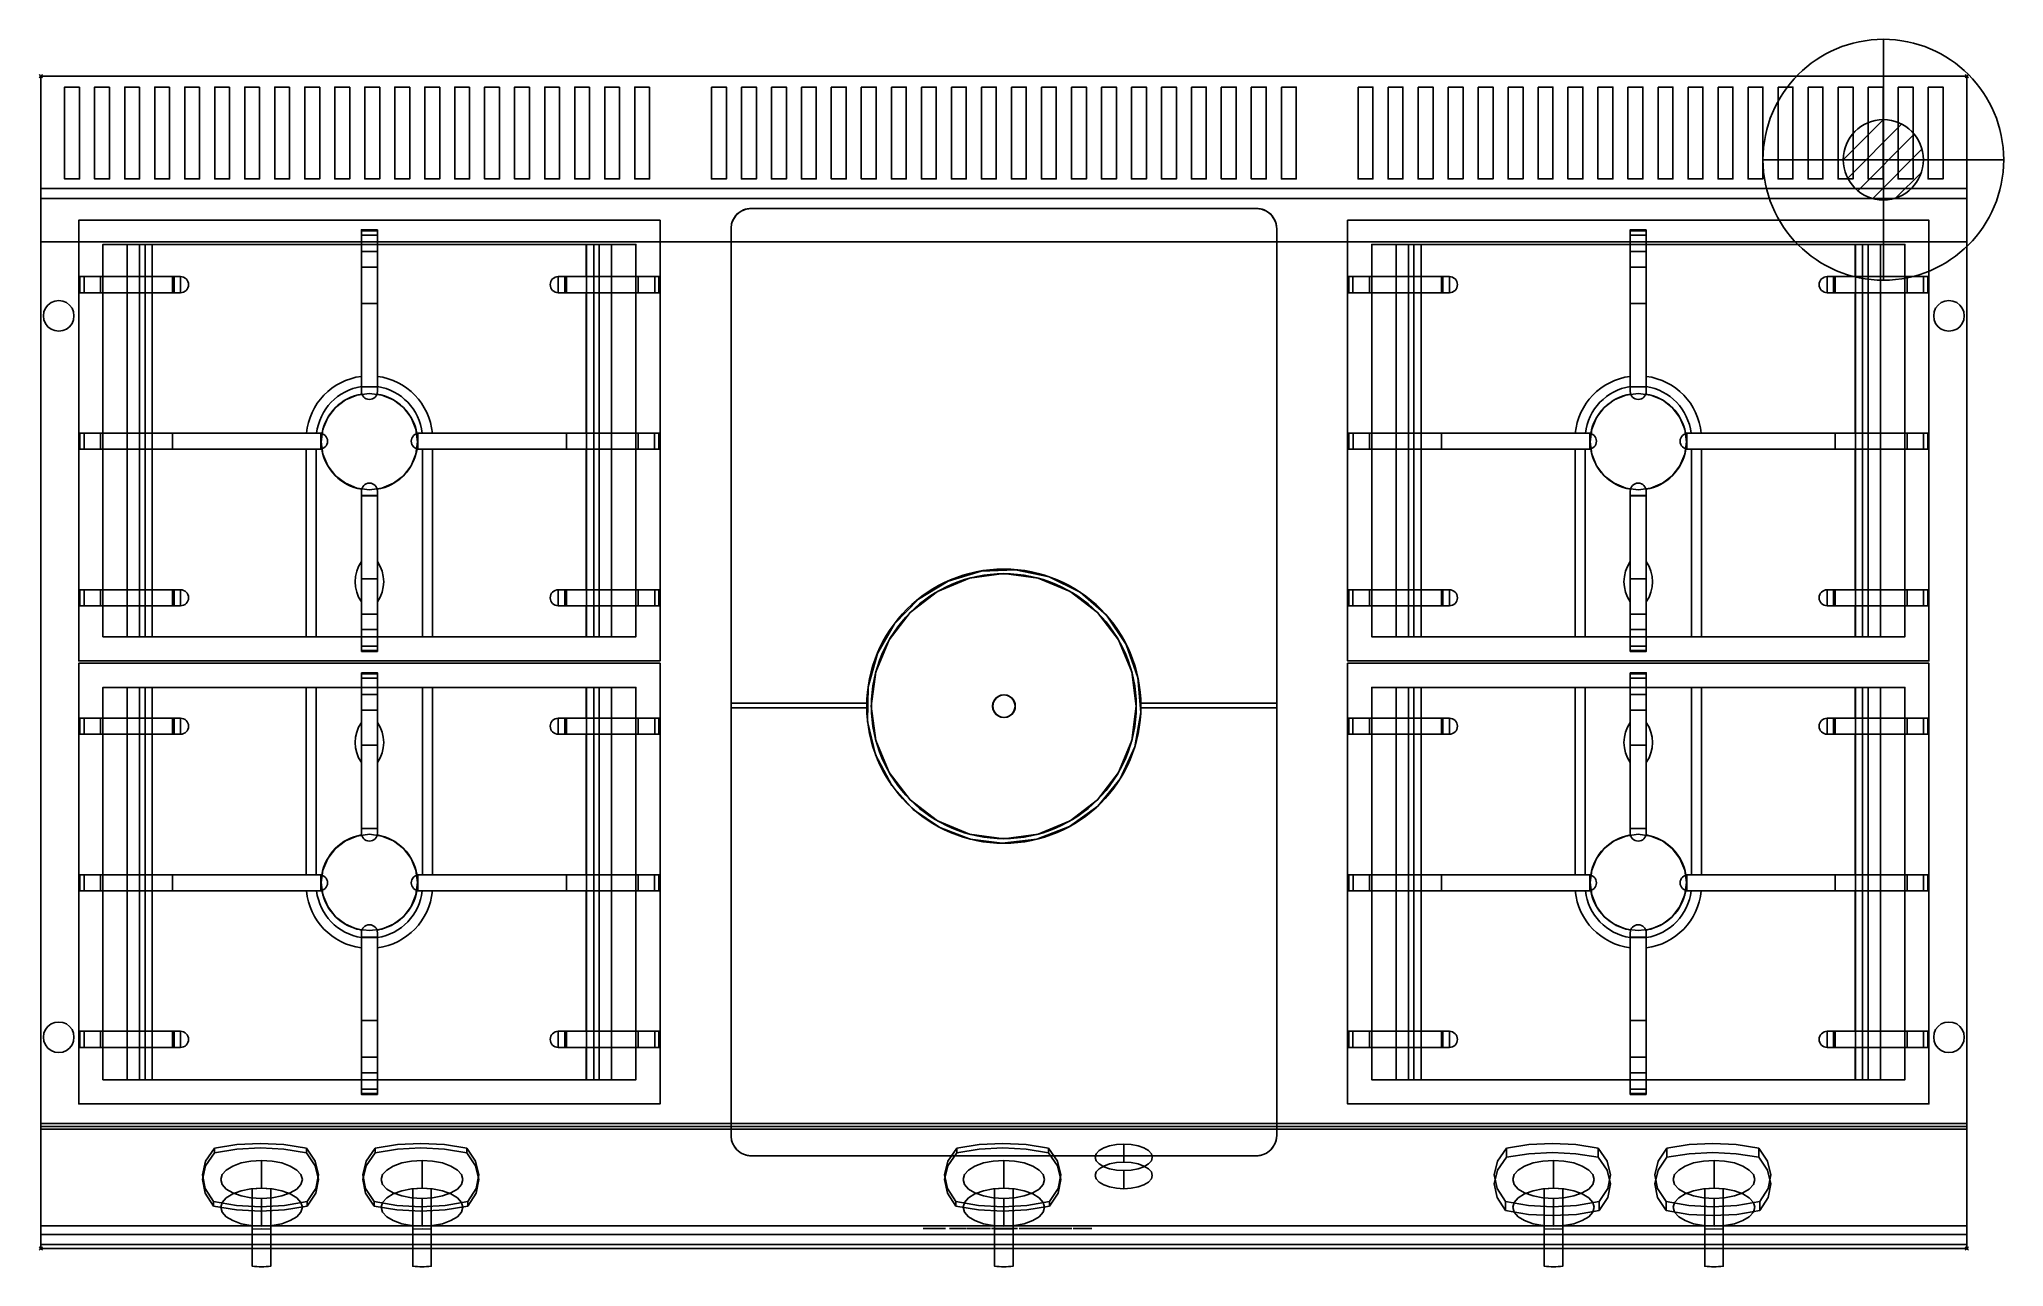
# Model space of a CAD drawing. Header units: millimetres. Extents: x -1 to 1223, y -741 to 23.
import ezdxf

# ---------------------------------------------------------------- set-up
doc = ezdxf.new("R2010")
doc.units = ezdxf.units.MM
doc.header["$PDMODE"] = 35
for name, color, linetype in [('PQ_200_2D', 1, 'Continuous'), ('PQ_200_3D', 1, 'Continuous'), ('PQ_204_2D', 7, 'Continuous'), ('PQ_204_3D', 7, 'Continuous'), ('PQ_BLACK_3D', 250, 'Continuous'), ('PQ_BLUE_3D', 5, 'Continuous'), ('PQ_BRONZE_3D', 40, 'Continuous'), ('PQ_CHROMIUM_3D', 7, 'Continuous'), ('PQ_CON_GAS_INT', 7, 'Continuous'), ('PQ_INS_3D', 3, 'Continuous')]:
    doc.layers.add(name, color=color, linetype=linetype)

# ---------------------------------------------------------------- blocks, each defined once
blk = doc.blocks.new('*X2')
at = {"color": 0}
for p, q in [((200.86, 2209.05), (203.37, 2211.55)), ((201.14, 2207.91), (204.51, 2211.28)), ((201.77, 2207.12), (205.29, 2210.64)), ((202.7, 2206.64), (205.77, 2209.71)), ((204.15, 2206.68), (205.73, 2208.26))]:
    blk.add_line(p, q, dxfattribs=at)
blk = doc.blocks.new('GAS')
for radius in [3, 1]:
    blk.add_circle((0, 0), radius)
at = {"extrusion": (-1, 0, 0)}
for radius in [3, 1]:
    blk.add_circle((0, 0), radius, dxfattribs=at)
at = {"extrusion": (0, -1, 0)}
for radius in [3, 1]:
    blk.add_circle((0, 0), radius, dxfattribs=at)
at = {"xscale": 0.4000000000000909, "yscale": 0.4000000000000909, "zscale": 0.4000000000000909}
blk.add_blockref('*X2', (-81.345, -883.621), dxfattribs=at)
at = {"extrusion": (-1, 0, 0), "xscale": 0.3999999999999773, "yscale": 0.3999999999999773, "zscale": 0.3999999999999773}
blk.add_blockref('*X2', (-81.345, -883.621), dxfattribs=at)
at = {"extrusion": (0, -1, 0), "xscale": 0.4000000000000909, "yscale": 0.4000000000000909, "zscale": 0.4000000000000909}
blk.add_blockref('*X2', (-81.345, -883.621), dxfattribs=at)

msp = doc.modelspace()

# ---------------------------------------------------------------- linework, layer by layer
at = {"layer": 'PQ_200_2D'}
msp.add_lwpolyline([(0, 0), (0, -730), (1200, -730), (1200, 0)], close=True, dxfattribs=at)
at = {"layer": 'PQ_200_3D'}
for points, invisible_edges in [([(0, -654, 812.4), (0, -727.5, 885.9), (0, -721.4, 900.6), (0, 0, 900.6)], 10), ([(0, 0, 900.6), (0, 0, 724.4), (0, -103.2, 724.4), (0, -654, 812.4)], 12), ([(0, 0, 900.6), (0, -19.9, 955.9), (0, 0, 957.8)], 1), ([(0, 0, 957.8), (136.3, -6.8, 957.7), (145.7, -6.8, 957.7), (300, 0, 957.8)], 7), ([(136.3, -6.8, 957.7), (0, 0, 957.8), (0, -5, 957.3)], 13), ([(155, -6.8, 957.7), (164.4, -6.8, 957.7), (300, 0, 957.8), (145.7, -6.8, 957.7)], 7), ([(173.7, -6.8, 957.7), (183.1, -6.8, 957.7), (300, 0, 957.8), (164.4, -6.8, 957.7)], 7), ([(192.4, -6.8, 957.7), (201.8, -6.8, 957.7), (300, 0, 957.8), (183.1, -6.8, 957.7)], 7), ([(300, 0, 957.8), (201.8, -6.8, 957.7), (211.1, -6.8, 957.7), (220.5, -6.8, 957.7)], 13), ([(229.8, -6.8, 957.7), (239.2, -6.8, 957.7), (300, 0, 957.8), (220.5, -6.8, 957.7)], 7), ([(248.5, -6.8, 957.7), (257.9, -6.8, 957.7), (300, 0, 957.8), (239.2, -6.8, 957.7)], 7), ([(267.1, -6.8, 957.7), (276.5, -6.8, 957.7), (300, 0, 957.8), (257.9, -6.8, 957.7)], 7), ([(300, 0, 957.8), (276.5, -6.8, 957.7), (285.8, -6.8, 957.7), (295.2, -6.8, 957.7)], 13), ([(304.5, -6.8, 957.7), (300, 0, 957.8), (295.2, -6.8, 957.7)], 3), ([(300, 0, 957.8), (323.2, -6.8, 957.7), (332.6, -6.8, 957.7), (341.9, -6.8, 957.7)], 11), ([(313.9, -6.8, 957.7), (323.2, -6.8, 957.7), (300, 0, 957.8), (304.5, -6.8, 957.7)], 14), ([(300, 0, 957.8), (341.9, -6.8, 957.7), (351.3, -6.8, 957.7), (360.6, -6.8, 957.7)], 11), ([(300, 0, 957.8), (360.6, -6.8, 957.7), (370, -6.8, 957.7), (379.3, -6.8, 957.7)], 11), ([(300, 0, 957.8), (379.3, -6.8, 957.7), (417.8, -6.8, 957.7), (427.1, -6.8, 957.7)], 11), ([(300, 0, 957.8), (427.1, -6.8, 957.7), (436.5, -6.8, 957.7), (445.8, -6.8, 957.7)], 11), ([(600, 0, 957.8), (300, 0, 957.8), (445.8, -6.8, 957.7), (455.2, -6.8, 957.7)], 14), ([(600, 0, 957.8), (455.2, -6.8, 957.7), (464.5, -6.8, 957.7), (473.9, -6.8, 957.7)], 13), ([(600, 0, 957.8), (473.9, -6.8, 957.7), (483.1, -6.8, 957.7)], 13), ([(600, 0, 957.8), (483.1, -6.8, 957.7), (492.5, -6.8, 957.7), (501.8, -6.8, 957.7)], 11), ([(600, 0, 957.8), (501.8, -6.8, 957.7), (511.2, -6.8, 957.7), (520.5, -6.8, 957.7)], 11), ([(600, 0, 957.8), (520.5, -6.8, 957.7), (529.9, -6.8, 957.7), (539.2, -6.8, 957.7)], 11), ([(600, 0, 957.8), (539.2, -6.8, 957.7), (548.6, -6.8, 957.7), (557.9, -6.8, 957.7)], 11), ([(567.3, -6.8, 957.7), (576.6, -6.8, 957.7), (600, 0, 957.8), (557.9, -6.8, 957.7)], 14), ([(586, -6.8, 957.7), (595.3, -6.8, 957.7), (600, 0, 957.8), (576.6, -6.8, 957.7)], 14), ([(600, 0, 957.8), (595.3, -6.8, 957.7), (604.7, -6.8, 957.7), (614, -6.8, 957.7)], 11), ([(600, 0, 957.8), (614, -6.8, 957.7), (623.4, -6.8, 957.7), (632.7, -6.8, 957.7)], 11), ([(600, 0, 957.8), (632.7, -6.8, 957.7), (642.1, -6.8, 957.7), (651.4, -6.8, 957.7)], 11), ([(600, 0, 957.8), (651.4, -6.8, 957.7), (660.8, -6.8, 957.7), (670.1, -6.8, 957.7)], 11), ([(600, 0, 957.8), (670.1, -6.8, 957.7), (679.5, -6.8, 957.7), (688.8, -6.8, 957.7)], 11), ([(600, 0, 957.8), (688.8, -6.8, 957.7), (698.2, -6.8, 957.7), (707.5, -6.8, 957.7)], 11), ([(716.9, -6.8, 957.7), (726.1, -6.8, 957.7), (600, 0, 957.8), (707.5, -6.8, 957.7)], 14), ([(735.5, -6.8, 957.7), (744.8, -6.8, 957.7), (600, 0, 957.8), (726.1, -6.8, 957.7)], 14), ([(600, 0, 957.8), (744.8, -6.8, 957.7), (754.2, -6.8, 957.7), (900, 0, 957.8)], 7), ([(763.5, -6.8, 957.7), (900, 0, 957.8), (754.2, -6.8, 957.7)], 3), ([(900, 0, 957.8), (763.5, -6.8, 957.7), (772.9, -6.8, 957.7), (782.2, -6.8, 957.7)], 11), ([(900, 0, 957.8), (782.2, -6.8, 957.7), (820.7, -6.8, 957.7), (830, -6.8, 957.7)], 11), ([(900, 0, 957.8), (830, -6.8, 957.7), (839.4, -6.8, 957.7), (848.7, -6.8, 957.7)], 11), ([(900, 0, 957.8), (848.7, -6.8, 957.7), (858.1, -6.8, 957.7), (867.4, -6.8, 957.7)], 11), ([(900, 0, 957.8), (867.4, -6.8, 957.7), (876.8, -6.8, 957.7), (886.1, -6.8, 957.7)], 11), ([(895.5, -6.8, 957.7), (904.8, -6.8, 957.7), (900, 0, 957.8), (886.1, -6.8, 957.7)], 14), ([(900, 0, 957.8), (904.8, -6.8, 957.7), (914.2, -6.8, 957.7), (923.5, -6.8, 957.7)], 11), ([(900, 0, 957.8), (923.5, -6.8, 957.7), (932.9, -6.8, 957.7), (942.1, -6.8, 957.7)], 11), ([(900, 0, 957.8), (942.1, -6.8, 957.7), (951.5, -6.8, 957.7), (960.8, -6.8, 957.7)], 11), ([(900, 0, 957.8), (960.8, -6.8, 957.7), (970.2, -6.8, 957.7), (979.5, -6.8, 957.7)], 11), ([(900, 0, 957.8), (988.9, -6.8, 957.7), (998.2, -6.8, 957.7), (1007.6, -6.8, 957.7)], 13), ([(900, 0, 957.8), (1007.6, -6.8, 957.7), (1016.9, -6.8, 957.7), (1026.3, -6.8, 957.7)], 13), ([(900, 0, 957.8), (979.5, -6.8, 957.7), (988.9, -6.8, 957.7)], 15), ([(900, 0, 957.8), (1026.3, -6.8, 957.7), (1035.6, -6.8, 957.7), (1045, -6.8, 957.7)], 13), ([(1045, -6.8, 957.7), (1054.3, -6.8, 957.7), (900, 0, 957.8)], 14), ([(1054.3, -6.8, 957.7), (1063.7, -6.8, 957.7), (1200, 0, 957.8), (900, 0, 957.8)], 11), ([(1063.7, -6.8, 957.7), (1200, -5, 957.3), (1200, 0, 957.8)], 13), ([(1200, -103.2, 724.4), (1200, 0, 724.4), (1200, 0, 900.6), (1200, -654, 812.4)], 12), ([(1200, -654, 812.4), (1200, 0, 900.6), (1200, -721.4, 900.6), (1200, -727.5, 885.9)], 5), ([(1200, 0, 957.8), (1200, -19.9, 955.9), (1200, 0, 900.6)], 2), ([(0, -38.9, 949.4), (0, -19.9, 955.9), (0, 0, 900.6), (0, -55.8, 938.7)], 6), ([(0, -69.9, 914.9), (0, -69.9, 924.4), (0, -55.8, 938.7), (0, 0, 900.6)], 12), ([(0, -76.2, 900.6), (0, -76.2, 914.9), (0, -69.9, 914.9), (0, 0, 900.6)], 4), ([(70.9, -6.8, 957.7), (80.2, -6.8, 957.7), (0, -5, 957.3), (61.5, -6.8, 957.7)], 14), ([(0, -5, 957.3), (0, -6.2, 957.2), (33.5, -6.8, 957.7)], 14), ([(42.8, -6.8, 957.7), (52.2, -6.8, 957.7), (0, -5, 957.3), (33.5, -6.8, 957.7)], 7), ([(0, -5, 957.3), (52.2, -6.8, 957.7), (61.5, -6.8, 957.7)], 13), ([(127, -6.8, 957.7), (136.3, -6.8, 957.7), (0, -5, 957.3), (117.6, -6.8, 957.7)], 14), ([(89.6, -6.8, 957.7), (98.9, -6.8, 957.7), (0, -5, 957.3), (80.2, -6.8, 957.7)], 14), ([(108.3, -6.8, 957.7), (117.6, -6.8, 957.7), (0, -5, 957.3), (98.9, -6.8, 957.7)], 14), ([(14.8, -6.8, 957.7), (0, -6.2, 957.2), (0, -6.9, 957.1)], 13), ([(24.1, -6.8, 957.7), (33.5, -6.8, 957.7), (0, -6.2, 957.2), (14.8, -6.8, 957.7)], 7), ([(14.8, -7.4, 957.5), (14.8, -6.8, 957.7), (0, -6.9, 957.1)], 14), ([(0, -6.9, 957.1), (0, -7.5, 957.1), (14.8, -7.4, 957.5)], 14), ([(0, -7.5, 957.1), (14.8, -8.1, 957.4), (14.8, -7.4, 957.5)], 13), ([(14.8, -8.1, 957.4), (0, -7.5, 957.1), (0, -8.1, 957)], 13), ([(0, -8.1, 957), (14.8, -8.7, 957.3), (14.8, -8.1, 957.4)], 13), ([(14.8, -8.7, 957.3), (0, -8.1, 957), (0, -8.7, 956.9)], 13), ([(0, -9.3, 956.9), (14.8, -8.7, 957.3), (0, -8.7, 956.9)], 3), ([(14.8, -8.7, 957.3), (0, -9.3, 956.9), (14.8, -9.4, 957.2)], 3), ([(0, -9.3, 956.9), (0, -10, 956.8), (14.8, -9.4, 957.2)], 14), ([(0, -10, 956.8), (14.8, -10.1, 957.1), (14.8, -9.4, 957.2)], 13), ([(0, -10.6, 956.8), (14.8, -10.1, 957.1), (0, -10, 956.8)], 3), ([(14.8, -10.1, 957.1), (0, -10.6, 956.8), (14.8, -10.7, 956.9)], 3), ([(14.8, -10.7, 956.9), (0, -10.6, 956.8), (0, -11.2, 956.7)], 13), ([(0, -11.2, 956.7), (14.8, -11.4, 956.8), (14.8, -10.7, 956.9)], 13), ([(0, -11.8, 956.6), (14.8, -11.4, 956.8), (0, -11.2, 956.7)], 3), ([(14.8, -11.4, 956.8), (0, -11.8, 956.6), (14.8, -12, 956.7)], 3), ([(14.8, -12, 956.7), (0, -11.8, 956.6), (0, -12.5, 956.6)], 13), ([(0, -12.5, 956.6), (14.8, -12.7, 956.6), (14.8, -12, 956.7)], 13), ([(33.5, -27.8, 953.8), (33.5, -6.8, 957.7), (24.1, -6.8, 957.7), (24.1, -27.8, 953.8)], 10), ([(52.2, -27.8, 953.8), (52.2, -6.8, 957.7), (42.8, -6.8, 957.7), (42.8, -27.8, 953.8)], 10), ([(70.9, -27.8, 953.8), (70.9, -6.8, 957.7), (61.5, -6.8, 957.7), (61.5, -27.8, 953.8)], 10), ([(89.6, -27.8, 953.8), (89.6, -6.8, 957.7), (80.2, -6.8, 957.7), (80.2, -27.8, 953.8)], 10), ([(108.3, -27.8, 953.8), (108.3, -6.8, 957.7), (98.9, -6.8, 957.7), (98.9, -27.8, 953.8)], 10), ([(127, -27.8, 953.8), (127, -6.8, 957.7), (117.6, -6.8, 957.7), (117.6, -27.8, 953.8)], 10), ([(145.7, -27.8, 953.8), (145.7, -6.8, 957.7), (136.3, -6.8, 957.7), (136.3, -27.8, 953.8)], 10), ([(164.4, -27.8, 953.8), (164.4, -6.8, 957.7), (155, -6.8, 957.7), (155, -27.8, 953.8)], 10), ([(183.1, -27.8, 953.8), (183.1, -6.8, 957.7), (173.7, -6.8, 957.7), (173.7, -27.8, 953.8)], 10), ([(201.8, -27.8, 953.8), (201.8, -6.8, 957.7), (192.4, -6.8, 957.7), (192.4, -27.8, 953.8)], 10), ([(220.5, -27.8, 953.8), (220.5, -6.8, 957.7), (211.1, -6.8, 957.7), (211.1, -27.8, 953.8)], 10), ([(239.2, -27.8, 953.8), (239.2, -6.8, 957.7), (229.8, -6.8, 957.7), (229.8, -27.8, 953.8)], 10), ([(257.9, -27.8, 953.8), (257.9, -6.8, 957.7), (248.5, -6.8, 957.7), (248.5, -27.8, 953.8)], 10), ([(276.5, -27.8, 953.8), (276.5, -6.8, 957.7), (267.1, -6.8, 957.7), (267.1, -27.8, 953.8)], 10), ([(295.2, -27.8, 953.8), (295.2, -6.8, 957.7), (285.8, -6.8, 957.7), (285.8, -27.8, 953.8)], 10), ([(313.9, -27.8, 953.8), (313.9, -6.8, 957.7), (304.5, -6.8, 957.7), (304.5, -27.8, 953.8)], 10), ([(332.6, -6.8, 957.7), (323.2, -6.8, 957.7), (323.2, -27.8, 953.8), (332.6, -27.8, 953.8)], 5), ([(351.3, -6.8, 957.7), (341.9, -6.8, 957.7), (341.9, -27.8, 953.8), (351.3, -27.8, 953.8)], 5), ([(370, -6.8, 957.7), (360.6, -6.8, 957.7), (360.6, -27.8, 953.8), (370, -27.8, 953.8)], 5), ([(379.3, -27.8, 953.8), (417.8, -27.8, 953.8), (417.8, -6.8, 957.7), (379.3, -6.8, 957.7)], 5), ([(436.5, -6.8, 957.7), (427.1, -6.8, 957.7), (427.1, -27.8, 953.8), (436.5, -27.8, 953.8)], 5), ([(455.2, -6.8, 957.7), (445.8, -6.8, 957.7), (445.8, -27.8, 953.8), (455.2, -27.8, 953.8)], 5), ([(473.9, -6.8, 957.7), (464.5, -6.8, 957.7), (464.5, -27.8, 953.8), (473.9, -27.8, 953.8)], 5), ([(492.5, -6.8, 957.7), (483.1, -6.8, 957.7), (483.1, -27.8, 953.8), (492.5, -27.8, 953.8)], 5), ([(511.2, -6.8, 957.7), (501.8, -6.8, 957.7), (501.8, -27.8, 953.8), (511.2, -27.8, 953.8)], 5), ([(529.9, -6.8, 957.7), (520.5, -6.8, 957.7), (520.5, -27.8, 953.8), (529.9, -27.8, 953.8)], 5), ([(548.6, -6.8, 957.7), (539.2, -6.8, 957.7), (539.2, -27.8, 953.8), (548.6, -27.8, 953.8)], 5), ([(567.3, -6.8, 957.7), (557.9, -6.8, 957.7), (557.9, -27.8, 953.8), (567.3, -27.8, 953.8)], 5), ([(586, -6.8, 957.7), (576.6, -6.8, 957.7), (576.6, -27.8, 953.8), (586, -27.8, 953.8)], 5), ([(595.3, -27.8, 953.8), (604.7, -27.8, 953.8), (604.7, -6.8, 957.7), (595.3, -6.8, 957.7)], 5), ([(623.4, -6.8, 957.7), (614, -6.8, 957.7), (614, -27.8, 953.8), (623.4, -27.8, 953.8)], 5), ([(642.1, -6.8, 957.7), (632.7, -6.8, 957.7), (632.7, -27.8, 953.8), (642.1, -27.8, 953.8)], 5), ([(660.8, -6.8, 957.7), (651.4, -6.8, 957.7), (651.4, -27.8, 953.8), (660.8, -27.8, 953.8)], 5), ([(679.5, -6.8, 957.7), (670.1, -6.8, 957.7), (670.1, -27.8, 953.8), (679.5, -27.8, 953.8)], 5), ([(698.2, -6.8, 957.7), (688.8, -6.8, 957.7), (688.8, -27.8, 953.8), (698.2, -27.8, 953.8)], 5), ([(716.9, -6.8, 957.7), (707.5, -6.8, 957.7), (707.5, -27.8, 953.8), (716.9, -27.8, 953.8)], 5), ([(735.5, -6.8, 957.7), (726.1, -6.8, 957.7), (726.1, -27.8, 953.8), (735.5, -27.8, 953.8)], 5), ([(754.2, -6.8, 957.7), (744.8, -6.8, 957.7), (744.8, -27.8, 953.8), (754.2, -27.8, 953.8)], 5), ([(772.9, -6.8, 957.7), (763.5, -6.8, 957.7), (763.5, -27.8, 953.8), (772.9, -27.8, 953.8)], 5), ([(820.7, -6.8, 957.7), (782.2, -6.8, 957.7), (782.2, -27.8, 953.8), (820.7, -27.8, 953.8)], 5), ([(839.4, -6.8, 957.7), (830, -6.8, 957.7), (830, -27.8, 953.8), (839.4, -27.8, 953.8)], 5), ([(858.1, -6.8, 957.7), (848.7, -6.8, 957.7), (848.7, -27.8, 953.8), (858.1, -27.8, 953.8)], 5), ([(876.8, -6.8, 957.7), (867.4, -6.8, 957.7), (867.4, -27.8, 953.8), (876.8, -27.8, 953.8)], 5), ([(895.5, -6.8, 957.7), (886.1, -6.8, 957.7), (886.1, -27.8, 953.8), (895.5, -27.8, 953.8)], 5), ([(914.2, -6.8, 957.7), (904.8, -6.8, 957.7), (904.8, -27.8, 953.8), (914.2, -27.8, 953.8)], 5), ([(932.9, -6.8, 957.7), (923.5, -6.8, 957.7), (923.5, -27.8, 953.8), (932.9, -27.8, 953.8)], 5), ([(951.5, -6.8, 957.7), (942.1, -6.8, 957.7), (942.1, -27.8, 953.8), (951.5, -27.8, 953.8)], 5), ([(970.2, -6.8, 957.7), (960.8, -6.8, 957.7), (960.8, -27.8, 953.8), (970.2, -27.8, 953.8)], 5), ([(988.9, -6.8, 957.7), (979.5, -6.8, 957.7), (979.5, -27.8, 953.8), (988.9, -27.8, 953.8)], 5), ([(1007.6, -6.8, 957.7), (998.2, -6.8, 957.7), (998.2, -27.8, 953.8), (1007.6, -27.8, 953.8)], 5), ([(1026.3, -6.8, 957.7), (1016.9, -6.8, 957.7), (1016.9, -27.8, 953.8), (1026.3, -27.8, 953.8)], 5), ([(1045, -6.8, 957.7), (1035.6, -6.8, 957.7), (1035.6, -27.8, 953.8), (1045, -27.8, 953.8)], 5), ([(1063.7, -6.8, 957.7), (1054.3, -6.8, 957.7), (1054.3, -27.8, 953.8), (1063.7, -27.8, 953.8)], 5), ([(1200, -5, 957.3), (1063.7, -6.8, 957.7), (1073, -6.8, 957.7)], 13), ([(1200, -5, 957.3), (1073, -6.8, 957.7), (1082.4, -6.8, 957.7), (1091.7, -6.8, 957.7)], 11), ([(1082.4, -6.8, 957.7), (1073, -6.8, 957.7), (1073, -27.8, 953.8), (1082.4, -27.8, 953.8)], 5), ([(1200, -5, 957.3), (1091.7, -6.8, 957.7), (1101.1, -6.8, 957.7), (1110.4, -6.8, 957.7)], 11), ([(1101.1, -6.8, 957.7), (1091.7, -6.8, 957.7), (1091.7, -27.8, 953.8), (1101.1, -27.8, 953.8)], 5), ([(1119.8, -6.8, 957.7), (1200, -5, 957.3), (1110.4, -6.8, 957.7)], 15), ([(1119.8, -6.8, 957.7), (1110.4, -6.8, 957.7), (1110.4, -27.8, 953.8), (1119.8, -27.8, 953.8)], 5), ([(1200, -5, 957.3), (1119.8, -6.8, 957.7), (1129.1, -6.8, 957.7), (1138.5, -6.8, 957.7)], 13), ([(1138.5, -6.8, 957.7), (1129.1, -6.8, 957.7), (1129.1, -27.8, 953.8), (1138.5, -27.8, 953.8)], 5), ([(1200, -5, 957.3), (1138.5, -6.8, 957.7), (1147.8, -6.8, 957.7)], 13), ([(1200, -5, 957.3), (1147.8, -6.8, 957.7), (1157.2, -6.8, 957.7), (1166.5, -6.8, 957.7)], 11), ([(1157.2, -6.8, 957.7), (1147.8, -6.8, 957.7), (1147.8, -27.8, 953.8), (1157.2, -27.8, 953.8)], 5), ([(1200, -5, 957.3), (1166.5, -6.8, 957.7), (1200, -6.2, 957.2)], 3), ([(1200, -6.2, 957.2), (1166.5, -6.8, 957.7), (1175.9, -6.8, 957.7), (1185.2, -6.8, 957.7)], 11), ([(1175.9, -6.8, 957.7), (1166.5, -6.8, 957.7), (1166.5, -27.8, 953.8), (1175.9, -27.8, 953.8)], 5), ([(1185.2, -6.8, 957.7), (1200, -6.9, 957.1), (1200, -6.2, 957.2)], 13), ([(1185.2, -7.4, 957.5), (1200, -6.9, 957.1), (1185.2, -6.8, 957.7)], 3), ([(1200, -6.9, 957.1), (1185.2, -7.4, 957.5), (1200, -7.5, 957.1)], 3), ([(1200, -7.5, 957.1), (1185.2, -7.4, 957.5), (1185.2, -8.1, 957.4)], 13), ([(1185.2, -8.1, 957.4), (1200, -8.1, 957), (1200, -7.5, 957.1)], 13), ([(1200, -8.1, 957), (1185.2, -8.7, 957.3), (1200, -8.7, 956.9)], 3), ([(1185.2, -8.7, 957.3), (1200, -8.1, 957), (1185.2, -8.1, 957.4)], 3), ([(1185.2, -8.7, 957.3), (1185.2, -9.4, 957.2), (1200, -9.3, 956.9)], 14), ([(1200, -9.3, 956.9), (1200, -8.7, 956.9), (1185.2, -8.7, 957.3)], 14), ([(1185.2, -9.4, 957.2), (1200, -10, 956.8), (1200, -9.3, 956.9)], 13), ([(1200, -10, 956.8), (1185.2, -9.4, 957.2), (1185.2, -10.1, 957.1)], 13), ([(1200, -10, 956.8), (1185.2, -10.1, 957.1), (1200, -10.6, 956.8)], 3), ([(1185.2, -10.1, 957.1), (1185.2, -10.7, 956.9), (1200, -10.6, 956.8)], 14), ([(1185.2, -10.7, 956.9), (1200, -11.2, 956.7), (1200, -10.6, 956.8)], 13), ([(1200, -11.2, 956.7), (1185.2, -10.7, 956.9), (1185.2, -11.4, 956.8)], 13), ([(1200, -11.8, 956.6), (1200, -11.2, 956.7), (1185.2, -11.4, 956.8)], 14), ([(1200, -11.8, 956.6), (1185.2, -11.4, 956.8), (1185.2, -12, 956.7)], 13), ([(1185.2, -12, 956.7), (1200, -12.5, 956.6), (1200, -11.8, 956.6)], 13), ([(1200, -12.5, 956.6), (1185.2, -12, 956.7), (1185.2, -12.7, 956.6)], 13), ([(1200, -69.9, 914.9), (1200, -76.2, 900.6), (1200, 0, 900.6), (1200, -55.8, 938.7)], 13), ([(1200, 0, 900.6), (1200, -19.9, 955.9), (1200, -38.9, 949.4), (1200, -55.8, 938.7)], 9), ([(0, -13.1, 956.5), (14.8, -12.7, 956.6), (0, -12.5, 956.6)], 3), ([(14.8, -12.7, 956.6), (0, -13.1, 956.5), (14.8, -13.3, 956.4)], 3), ([(14.8, -13.3, 956.4), (0, -13.1, 956.5), (0, -13.7, 956.5)], 13), ([(0, -13.7, 956.5), (14.8, -14, 956.3), (14.8, -13.3, 956.4)], 13), ([(14.8, -14, 956.3), (0, -13.7, 956.5), (0, -14.3, 956.4)], 13), ([(0, -14.3, 956.4), (14.8, -14.7, 956.2), (14.8, -14, 956.3)], 13), ([(14.8, -14.7, 956.2), (0, -14.3, 956.4), (0, -15, 956.3)], 13), ([(0, -15, 956.3), (14.8, -15.3, 956.1), (14.8, -14.7, 956.2)], 13), ([(14.8, -15.3, 956.1), (0, -15, 956.3), (0, -15.6, 956.3)], 13), ([(0, -15.6, 956.3), (14.8, -16, 956), (14.8, -15.3, 956.1)], 13), ([(14.8, -16, 956), (0, -15.6, 956.3), (0, -16.2, 956.2)], 13), ([(0, -16.2, 956.2), (14.8, -16.6, 955.8), (14.8, -16, 956)], 13), ([(14.8, -16.6, 955.8), (0, -16.2, 956.2), (0, -16.8, 956.2)], 13), ([(0, -16.8, 956.2), (14.8, -17.3, 955.7), (14.8, -16.6, 955.8)], 13), ([(14.8, -17.3, 955.7), (0, -16.8, 956.2), (0, -17.4, 956.1)], 13), ([(14.8, -18.6, 955.5), (14.8, -17.3, 955.7), (0, -17.4, 956.1)], 14), ([(14.8, -18.6, 955.5), (0, -17.4, 956.1), (0, -18.7, 956)], 13), ([(14.8, -18.6, 955.5), (0, -18.7, 956), (0, -19.3, 955.9)], 13), ([(14.8, -18.6, 955.5), (0, -19.3, 955.9), (14.8, -19.3, 955.4)], 3), ([(0, -19.3, 955.9), (0, -19.9, 955.9), (14.8, -19.3, 955.4)], 14), ([(0, -19.9, 955.9), (14.8, -19.9, 955.2), (14.8, -19.3, 955.4)], 13), ([(14.8, -19.9, 955.2), (0, -19.9, 955.9), (0, -20.5, 955.7)], 13), ([(14.8, -19.9, 955.2), (0, -20.5, 955.7), (14.8, -20.6, 955.1)], 3), ([(0, -20.5, 955.7), (0, -21.1, 955.5), (14.8, -20.6, 955.1)], 14), ([(0, -21.1, 955.5), (14.8, -21.2, 955), (14.8, -20.6, 955.1)], 13), ([(0, -21.7, 955.3), (14.8, -21.2, 955), (0, -21.1, 955.5)], 3), ([(14.8, -21.2, 955), (0, -21.7, 955.3), (14.8, -21.9, 954.9)], 3), ([(14.8, -21.9, 954.9), (0, -21.7, 955.3), (0, -22.3, 955.1)], 13), ([(0, -22.3, 955.1), (14.8, -22.6, 954.7), (14.8, -21.9, 954.9)], 13), ([(14.8, -22.6, 954.7), (0, -22.3, 955.1), (0, -22.9, 954.9)], 13), ([(14.8, -22.6, 954.7), (0, -22.9, 954.9), (14.8, -23.2, 954.6)], 3), ([(0, -22.9, 954.9), (0, -23.5, 954.7), (14.8, -23.2, 954.6)], 14), ([(0, -23.5, 954.7), (14.8, -23.9, 954.5), (14.8, -23.2, 954.6)], 13), ([(14.8, -23.9, 954.5), (0, -23.5, 954.7), (0, -24.1, 954.5)], 13), ([(14.8, -24.5, 954.4), (14.8, -23.9, 954.5), (0, -24.1, 954.5)], 14), ([(14.8, -24.5, 954.4), (0, -24.1, 954.5), (0, -24.7, 954.3)], 13), ([(1200, -13.1, 956.5), (1200, -12.5, 956.6), (1185.2, -12.7, 956.6)], 14), ([(1185.2, -12.7, 956.6), (1185.2, -13.3, 956.4), (1200, -13.1, 956.5)], 14), ([(1185.2, -13.3, 956.4), (1200, -13.7, 956.5), (1200, -13.1, 956.5)], 13), ([(1185.2, -14, 956.3), (1200, -13.7, 956.5), (1185.2, -13.3, 956.4)], 3), ([(1200, -13.7, 956.5), (1185.2, -14, 956.3), (1200, -14.3, 956.4)], 3), ([(1200, -14.3, 956.4), (1185.2, -14, 956.3), (1185.2, -14.7, 956.2)], 13), ([(1185.2, -14.7, 956.2), (1200, -15, 956.3), (1200, -14.3, 956.4)], 13), ([(1200, -15, 956.3), (1185.2, -14.7, 956.2), (1185.2, -15.3, 956.1)], 13), ([(1185.2, -15.3, 956.1), (1200, -15.6, 956.3), (1200, -15, 956.3)], 13), ([(1185.2, -16, 956), (1200, -15.6, 956.3), (1185.2, -15.3, 956.1)], 3), ([(1185.2, -16, 956), (1200, -16.2, 956.2), (1200, -15.6, 956.3)], 13), ([(1200, -16.2, 956.2), (1185.2, -16, 956), (1185.2, -16.6, 955.8)], 13), ([(1200, -16.8, 956.2), (1200, -16.2, 956.2), (1185.2, -16.6, 955.8)], 14), ([(1185.2, -17.3, 955.7), (1200, -16.8, 956.2), (1185.2, -16.6, 955.8)], 3), ([(1200, -17.4, 956.1), (1200, -16.8, 956.2), (1185.2, -17.3, 955.7)], 14), ([(1185.2, -18.6, 955.5), (1200, -17.4, 956.1), (1185.2, -17.3, 955.7)], 3), ([(1200, -17.4, 956.1), (1185.2, -18.6, 955.5), (1200, -18.7, 956)], 3), ([(1185.2, -18.6, 955.5), (1200, -19.3, 955.9), (1200, -18.7, 956)], 13), ([(1200, -19.3, 955.9), (1185.2, -18.6, 955.5), (1185.2, -19.3, 955.4)], 13), ([(1200, -19.9, 955.9), (1185.2, -19.3, 955.4), (1185.2, -19.9, 955.2)], 13), ([(1185.2, -19.3, 955.4), (1200, -19.9, 955.9), (1200, -19.3, 955.9)], 13), ([(1200, -20.5, 955.7), (1185.2, -19.9, 955.2), (1185.2, -20.6, 955.1)], 13), ([(1185.2, -19.9, 955.2), (1200, -20.5, 955.7), (1200, -19.9, 955.9)], 13), ([(1185.2, -20.6, 955.1), (1200, -21.1, 955.5), (1200, -20.5, 955.7)], 13), ([(1200, -21.1, 955.5), (1185.2, -20.6, 955.1), (1185.2, -21.2, 955)], 13), ([(1185.2, -21.2, 955), (1200, -21.7, 955.3), (1200, -21.1, 955.5)], 13), ([(1200, -21.7, 955.3), (1185.2, -21.2, 955), (1185.2, -21.9, 954.9)], 13), ([(1185.2, -21.9, 954.9), (1200, -22.3, 955.1), (1200, -21.7, 955.3)], 13), ([(1200, -22.3, 955.1), (1185.2, -21.9, 954.9), (1185.2, -22.6, 954.7)], 13), ([(1185.2, -22.6, 954.7), (1200, -22.9, 954.9), (1200, -22.3, 955.1)], 13), ([(1185.2, -23.2, 954.6), (1200, -22.9, 954.9), (1185.2, -22.6, 954.7)], 3), ([(1200, -22.9, 954.9), (1185.2, -23.2, 954.6), (1200, -23.5, 954.7)], 3), ([(1200, -23.5, 954.7), (1185.2, -23.2, 954.6), (1185.2, -23.9, 954.5)], 13), ([(1185.2, -23.9, 954.5), (1200, -24.1, 954.5), (1200, -23.5, 954.7)], 13), ([(1185.2, -24.5, 954.4), (1200, -24.1, 954.5), (1185.2, -23.9, 954.5)], 3), ([(1200, -24.1, 954.5), (1185.2, -24.5, 954.4), (1200, -24.7, 954.3)], 3), ([(0, -24.7, 954.3), (14.8, -25.2, 954.3), (14.8, -24.5, 954.4)], 13), ([(14.8, -25.2, 954.3), (0, -24.7, 954.3), (0, -25.3, 954)], 13), ([(0, -25.3, 954), (14.8, -25.8, 954.1), (14.8, -25.2, 954.3)], 13), ([(14.8, -25.8, 954.1), (0, -25.3, 954), (0, -25.9, 953.8)], 13), ([(0, -25.9, 953.8), (14.8, -26.5, 954), (14.8, -25.8, 954.1)], 13), ([(14.8, -26.5, 954), (0, -25.9, 953.8), (0, -26.4, 953.6)], 13), ([(14.8, -27.2, 953.9), (14.8, -26.5, 954), (0, -26.4, 953.6)], 14), ([(0, -26.4, 953.6), (0, -27, 953.4), (14.8, -27.2, 953.9)], 14), ([(0, -27, 953.4), (14.8, -27.8, 953.8), (14.8, -27.2, 953.9)], 13), ([(14.8, -27.8, 953.8), (0, -27, 953.4), (0, -27.6, 953.2)], 13), ([(14.8, -27.8, 953.8), (0, -27.6, 953.2), (0, -28.2, 953)], 13), ([(14.8, -27.8, 953.8), (0, -28.2, 953), (14.8, -28.4, 953.5)], 3), ([(0, -28.8, 952.8), (14.8, -28.4, 953.5), (0, -28.2, 953)], 3), ([(14.8, -28.4, 953.5), (0, -28.8, 952.8), (14.8, -29, 953.2)], 3), ([(0, -28.8, 952.8), (0, -29.4, 952.6), (14.8, -29, 953.2)], 14), ([(0, -29.4, 952.6), (14.8, -29.6, 952.9), (14.8, -29, 953.2)], 13), ([(0, -30, 952.4), (14.8, -29.6, 952.9), (0, -29.4, 952.6)], 3), ([(14.8, -29.6, 952.9), (0, -30, 952.4), (14.8, -30.3, 952.6)], 3), ([(14.8, -30.3, 952.6), (0, -30, 952.4), (0, -30.6, 952.2)], 13), ([(0, -30.6, 952.2), (14.8, -30.9, 952.4), (14.8, -30.3, 952.6)], 13), ([(0, -31.2, 952), (14.8, -30.9, 952.4), (0, -30.6, 952.2)], 3), ([(14.8, -30.9, 952.4), (0, -31.2, 952), (14.8, -31.5, 952.1)], 3), ([(14.8, -31.5, 952.1), (0, -31.2, 952), (0, -31.8, 951.8)], 13), ([(0, -31.8, 951.8), (14.8, -32.1, 951.8), (14.8, -31.5, 952.1)], 13), ([(14.8, -32.1, 951.8), (0, -31.8, 951.8), (0, -32.4, 951.6)], 13), ([(0, -32.4, 951.6), (14.8, -32.7, 951.5), (14.8, -32.1, 951.8)], 13), ([(14.8, -32.7, 951.5), (0, -32.4, 951.6), (0, -33, 951.4)], 13), ([(14.8, -33.3, 951.2), (14.8, -32.7, 951.5), (0, -33, 951.4)], 14), ([(14.8, -33.3, 951.2), (0, -33, 951.4), (0, -33.6, 951.2)], 13), ([(14.8, -33.9, 951), (14.8, -33.3, 951.2), (0, -33.6, 951.2)], 14), ([(14.8, -33.9, 951), (0, -33.6, 951.2), (0, -34.1, 951)], 13), ([(0, -34.1, 951), (14.8, -34.5, 950.7), (14.8, -33.9, 951)], 13), ([(14.8, -34.5, 950.7), (0, -34.1, 951), (0, -34.7, 950.8)], 13), ([(0, -34.7, 950.8), (14.8, -35.1, 950.4), (14.8, -34.5, 950.7)], 13), ([(14.8, -35.1, 950.4), (0, -34.7, 950.8), (0, -35.3, 950.6)], 13), ([(0, -35.3, 950.6), (14.8, -36.3, 949.8), (14.8, -35.1, 950.4)], 13), ([(14.8, -36.3, 949.8), (0, -35.3, 950.6), (0, -36.5, 950.2)], 13), ([(0, -37.7, 949.8), (14.8, -36.3, 949.8), (0, -36.5, 950.2)], 3), ([(14.8, -36.3, 949.8), (0, -37.7, 949.8), (14.8, -37.5, 949.3)], 3), ([(33.5, -47.3, 944.8), (33.5, -27.8, 953.8), (24.1, -27.8, 953.8), (24.1, -47.3, 944.8)], 10), ([(52.2, -47.3, 944.8), (52.2, -27.8, 953.8), (42.8, -27.8, 953.8), (42.8, -47.3, 944.8)], 10), ([(70.9, -47.3, 944.8), (70.9, -27.8, 953.8), (61.5, -27.8, 953.8), (61.5, -47.3, 944.8)], 10), ([(89.6, -47.3, 944.8), (89.6, -27.8, 953.8), (80.2, -27.8, 953.8), (80.2, -47.3, 944.8)], 10), ([(108.3, -47.3, 944.8), (108.3, -27.8, 953.8), (98.9, -27.8, 953.8), (98.9, -47.3, 944.8)], 10), ([(127, -47.3, 944.8), (127, -27.8, 953.8), (117.6, -27.8, 953.8), (117.6, -47.3, 944.8)], 10), ([(145.7, -47.3, 944.8), (145.7, -27.8, 953.8), (136.3, -27.8, 953.8), (136.3, -47.3, 944.8)], 10), ([(164.4, -47.3, 944.8), (164.4, -27.8, 953.8), (155, -27.8, 953.8), (155, -47.3, 944.8)], 10), ([(183.1, -47.3, 944.8), (183.1, -27.8, 953.8), (173.7, -27.8, 953.8), (173.7, -47.3, 944.8)], 10), ([(201.8, -47.3, 944.8), (201.8, -27.8, 953.8), (192.4, -27.8, 953.8), (192.4, -47.3, 944.8)], 10), ([(220.5, -47.3, 944.8), (220.5, -27.8, 953.8), (211.1, -27.8, 953.8), (211.1, -47.3, 944.8)], 10), ([(239.2, -47.3, 944.8), (239.2, -27.8, 953.8), (229.8, -27.8, 953.8), (229.8, -47.3, 944.8)], 10), ([(257.9, -47.3, 944.8), (257.9, -27.8, 953.8), (248.5, -27.8, 953.8), (248.5, -47.3, 944.8)], 10), ([(276.5, -47.3, 944.8), (276.5, -27.8, 953.8), (267.1, -27.8, 953.8), (267.1, -47.3, 944.8)], 10), ([(295.2, -47.3, 944.8), (295.2, -27.8, 953.8), (285.8, -27.8, 953.8), (285.8, -47.3, 944.8)], 10), ([(313.9, -47.3, 944.8), (313.9, -27.8, 953.8), (304.5, -27.8, 953.8), (304.5, -47.3, 944.8)], 10), ([(332.6, -27.8, 953.8), (323.2, -27.8, 953.8), (323.2, -47.3, 944.8), (332.6, -47.3, 944.8)], 5), ([(351.3, -27.8, 953.8), (341.9, -27.8, 953.8), (341.9, -47.3, 944.8), (351.3, -47.3, 944.8)], 5), ([(370, -27.8, 953.8), (360.6, -27.8, 953.8), (360.6, -47.3, 944.8), (370, -47.3, 944.8)], 5), ([(417.8, -27.8, 953.8), (379.3, -27.8, 953.8), (379.3, -47.3, 944.8), (417.8, -47.3, 944.8)], 5), ([(436.5, -27.8, 953.8), (427.1, -27.8, 953.8), (427.1, -47.3, 944.8), (436.5, -47.3, 944.8)], 5), ([(455.2, -27.8, 953.8), (445.8, -27.8, 953.8), (445.8, -47.3, 944.8), (455.2, -47.3, 944.8)], 5), ([(473.9, -27.8, 953.8), (464.5, -27.8, 953.8), (464.5, -47.3, 944.8), (473.9, -47.3, 944.8)], 5), ([(492.5, -27.8, 953.8), (483.1, -27.8, 953.8), (483.1, -47.3, 944.8), (492.5, -47.3, 944.8)], 5), ([(511.2, -27.8, 953.8), (501.8, -27.8, 953.8), (501.8, -47.3, 944.8), (511.2, -47.3, 944.8)], 5), ([(529.9, -27.8, 953.8), (520.5, -27.8, 953.8), (520.5, -47.3, 944.8), (529.9, -47.3, 944.8)], 5), ([(548.6, -27.8, 953.8), (539.2, -27.8, 953.8), (539.2, -47.3, 944.8), (548.6, -47.3, 944.8)], 5), ([(567.3, -27.8, 953.8), (557.9, -27.8, 953.8), (557.9, -47.3, 944.8), (567.3, -47.3, 944.8)], 5), ([(586, -27.8, 953.8), (576.6, -27.8, 953.8), (576.6, -47.3, 944.8), (586, -47.3, 944.8)], 5), ([(604.7, -27.8, 953.8), (595.3, -27.8, 953.8), (595.3, -47.3, 944.8), (604.7, -47.3, 944.8)], 5), ([(623.4, -27.8, 953.8), (614, -27.8, 953.8), (614, -47.3, 944.8), (623.4, -47.3, 944.8)], 5), ([(642.1, -27.8, 953.8), (632.7, -27.8, 953.8), (632.7, -47.3, 944.8), (642.1, -47.3, 944.8)], 5), ([(660.8, -27.8, 953.8), (651.4, -27.8, 953.8), (651.4, -47.3, 944.8), (660.8, -47.3, 944.8)], 5), ([(679.5, -27.8, 953.8), (670.1, -27.8, 953.8), (670.1, -47.3, 944.8), (679.5, -47.3, 944.8)], 5), ([(698.2, -27.8, 953.8), (688.8, -27.8, 953.8), (688.8, -47.3, 944.8), (698.2, -47.3, 944.8)], 5), ([(716.9, -27.8, 953.8), (707.5, -27.8, 953.8), (707.5, -47.3, 944.8), (716.9, -47.3, 944.8)], 5), ([(735.5, -27.8, 953.8), (726.1, -27.8, 953.8), (726.1, -47.3, 944.8), (735.5, -47.3, 944.8)], 5), ([(754.2, -27.8, 953.8), (744.8, -27.8, 953.8), (744.8, -47.3, 944.8), (754.2, -47.3, 944.8)], 5), ([(772.9, -27.8, 953.8), (763.5, -27.8, 953.8), (763.5, -47.3, 944.8), (772.9, -47.3, 944.8)], 5), ([(820.7, -27.8, 953.8), (782.2, -27.8, 953.8), (782.2, -47.3, 944.8), (820.7, -47.3, 944.8)], 5), ([(839.4, -27.8, 953.8), (830, -27.8, 953.8), (830, -47.3, 944.8), (839.4, -47.3, 944.8)], 5), ([(858.1, -27.8, 953.8), (848.7, -27.8, 953.8), (848.7, -47.3, 944.8), (858.1, -47.3, 944.8)], 5), ([(876.8, -27.8, 953.8), (867.4, -27.8, 953.8), (867.4, -47.3, 944.8), (876.8, -47.3, 944.8)], 5), ([(895.5, -27.8, 953.8), (886.1, -27.8, 953.8), (886.1, -47.3, 944.8), (895.5, -47.3, 944.8)], 5), ([(914.2, -27.8, 953.8), (904.8, -27.8, 953.8), (904.8, -47.3, 944.8), (914.2, -47.3, 944.8)], 5), ([(932.9, -27.8, 953.8), (923.5, -27.8, 953.8), (923.5, -47.3, 944.8), (932.9, -47.3, 944.8)], 5), ([(951.5, -27.8, 953.8), (942.1, -27.8, 953.8), (942.1, -47.3, 944.8), (951.5, -47.3, 944.8)], 5), ([(970.2, -27.8, 953.8), (960.8, -27.8, 953.8), (960.8, -47.3, 944.8), (970.2, -47.3, 944.8)], 5), ([(988.9, -27.8, 953.8), (979.5, -27.8, 953.8), (979.5, -47.3, 944.8), (988.9, -47.3, 944.8)], 5), ([(1007.6, -27.8, 953.8), (998.2, -27.8, 953.8), (998.2, -47.3, 944.8), (1007.6, -47.3, 944.8)], 5), ([(1026.3, -27.8, 953.8), (1016.9, -27.8, 953.8), (1016.9, -47.3, 944.8), (1026.3, -47.3, 944.8)], 5), ([(1045, -27.8, 953.8), (1035.6, -27.8, 953.8), (1035.6, -47.3, 944.8), (1045, -47.3, 944.8)], 5), ([(1063.7, -27.8, 953.8), (1054.3, -27.8, 953.8), (1054.3, -47.3, 944.8), (1063.7, -47.3, 944.8)], 5), ([(1082.4, -27.8, 953.8), (1073, -27.8, 953.8), (1073, -47.3, 944.8), (1082.4, -47.3, 944.8)], 5), ([(1101.1, -27.8, 953.8), (1091.7, -27.8, 953.8), (1091.7, -47.3, 944.8), (1101.1, -47.3, 944.8)], 5), ([(1119.8, -27.8, 953.8), (1110.4, -27.8, 953.8), (1110.4, -47.3, 944.8), (1119.8, -47.3, 944.8)], 5), ([(1138.5, -27.8, 953.8), (1129.1, -27.8, 953.8), (1129.1, -47.3, 944.8), (1138.5, -47.3, 944.8)], 5), ([(1157.2, -27.8, 953.8), (1147.8, -27.8, 953.8), (1147.8, -47.3, 944.8), (1157.2, -47.3, 944.8)], 5), ([(1175.9, -27.8, 953.8), (1166.5, -27.8, 953.8), (1166.5, -47.3, 944.8), (1175.9, -47.3, 944.8)], 5), ([(1200, -24.7, 954.3), (1185.2, -24.5, 954.4), (1185.2, -25.2, 954.3)], 13), ([(1185.2, -25.2, 954.3), (1200, -25.3, 954), (1200, -24.7, 954.3)], 13), ([(1185.2, -25.8, 954.1), (1200, -25.3, 954), (1185.2, -25.2, 954.3)], 3), ([(1200, -25.3, 954), (1185.2, -25.8, 954.1), (1200, -25.9, 953.8)], 3), ([(1185.2, -25.8, 954.1), (1185.2, -26.5, 954), (1200, -25.9, 953.8)], 14), ([(1185.2, -26.5, 954), (1200, -26.4, 953.6), (1200, -25.9, 953.8)], 13), ([(1200, -26.4, 953.6), (1185.2, -27.2, 953.9), (1200, -27, 953.4)], 3), ([(1185.2, -27.2, 953.9), (1200, -26.4, 953.6), (1185.2, -26.5, 954)], 3), ([(1185.2, -27.8, 953.8), (1200, -27.6, 953.2), (1200, -27, 953.4)], 13), ([(1185.2, -27.2, 953.9), (1185.2, -27.8, 953.8), (1200, -27, 953.4)], 14), ([(1185.2, -27.8, 953.8), (1200, -28.2, 953), (1200, -27.6, 953.2)], 13), ([(1200, -28.2, 953), (1185.2, -27.8, 953.8), (1185.2, -28.4, 953.5)], 13), ([(1185.2, -28.4, 953.5), (1200, -28.8, 952.8), (1200, -28.2, 953)], 13), ([(1200, -28.8, 952.8), (1185.2, -28.4, 953.5), (1185.2, -29, 953.2)], 13), ([(1185.2, -29, 953.2), (1200, -29.4, 952.6), (1200, -28.8, 952.8)], 13), ([(1200, -29.4, 952.6), (1185.2, -29, 953.2), (1185.2, -29.6, 952.9)], 13), ([(1200, -29.4, 952.6), (1185.2, -29.6, 952.9), (1200, -30, 952.4)], 3), ([(1185.2, -29.6, 952.9), (1185.2, -30.3, 952.6), (1200, -30, 952.4)], 14), ([(1185.2, -30.3, 952.6), (1200, -30.6, 952.2), (1200, -30, 952.4)], 13), ([(1200, -30.6, 952.2), (1185.2, -30.3, 952.6), (1185.2, -30.9, 952.4)], 13), ([(1185.2, -30.9, 952.4), (1200, -31.2, 952), (1200, -30.6, 952.2)], 13), ([(1200, -31.2, 952), (1185.2, -30.9, 952.4), (1185.2, -31.5, 952.1)], 13), ([(1185.2, -31.5, 952.1), (1200, -31.8, 951.8), (1200, -31.2, 952)], 13), ([(1200, -31.8, 951.8), (1185.2, -31.5, 952.1), (1185.2, -32.1, 951.8)], 13), ([(1200, -31.8, 951.8), (1185.2, -32.1, 951.8), (1200, -32.4, 951.6)], 3), ([(1185.2, -32.7, 951.5), (1200, -32.4, 951.6), (1185.2, -32.1, 951.8)], 3), ([(1185.2, -32.7, 951.5), (1200, -33, 951.4), (1200, -32.4, 951.6)], 13), ([(1200, -33, 951.4), (1185.2, -32.7, 951.5), (1185.2, -33.3, 951.2)], 13), ([(1185.2, -33.3, 951.2), (1200, -33.6, 951.2), (1200, -33, 951.4)], 13), ([(1185.2, -33.9, 951), (1200, -33.6, 951.2), (1185.2, -33.3, 951.2)], 3), ([(1200, -33.6, 951.2), (1185.2, -33.9, 951), (1200, -34.1, 951)], 3), ([(1200, -34.1, 951), (1185.2, -33.9, 951), (1185.2, -34.5, 950.7)], 13), ([(1200, -34.7, 950.8), (1200, -34.1, 951), (1185.2, -34.5, 950.7)], 14), ([(1185.2, -35.1, 950.4), (1200, -34.7, 950.8), (1185.2, -34.5, 950.7)], 3), ([(1185.2, -35.1, 950.4), (1200, -35.3, 950.6), (1200, -34.7, 950.8)], 13), ([(1185.2, -36.3, 949.8), (1200, -35.3, 950.6), (1185.2, -35.1, 950.4)], 3), ([(1200, -35.3, 950.6), (1185.2, -36.3, 949.8), (1200, -36.5, 950.2)], 3), ([(1185.2, -36.3, 949.8), (1185.2, -37.5, 949.3), (1200, -37.7, 949.8)], 14), ([(1200, -37.7, 949.8), (1200, -36.5, 950.2), (1185.2, -36.3, 949.8)], 14), ([(14.8, -37.5, 949.3), (0, -37.7, 949.8), (0, -38.3, 949.6)], 13), ([(14.8, -37.5, 949.3), (0, -38.3, 949.6), (14.8, -38.2, 949)], 3), ([(0, -38.3, 949.6), (0, -38.9, 949.4), (14.8, -38.2, 949)], 14), ([(0, -38.9, 949.4), (14.8, -38.8, 948.7), (14.8, -38.2, 949)], 13), ([(0, -39.4, 949.1), (14.8, -38.8, 948.7), (0, -38.9, 949.4)], 3), ([(14.8, -38.8, 948.7), (0, -39.4, 949.1), (14.8, -39.4, 948.4)], 3), ([(0, -39.9, 948.7), (14.8, -40, 948.2), (14.8, -39.4, 948.4)], 13), ([(14.8, -39.4, 948.4), (0, -39.4, 949.1), (0, -39.9, 948.7)], 13), ([(14.8, -40, 948.2), (0, -39.9, 948.7), (0, -40.5, 948.4)], 13), ([(14.8, -40.6, 947.9), (14.8, -40, 948.2), (0, -40.5, 948.4)], 14), ([(0, -41, 948.1), (14.8, -40.6, 947.9), (0, -40.5, 948.4)], 3), ([(0, -41, 948.1), (14.8, -41.2, 947.6), (14.8, -40.6, 947.9)], 13), ([(14.8, -41.2, 947.6), (0, -41, 948.1), (0, -41.5, 947.7)], 13), ([(0, -41.5, 947.7), (14.8, -41.8, 947.3), (14.8, -41.2, 947.6)], 13), ([(14.8, -41.8, 947.3), (0, -41.5, 947.7), (0, -42.1, 947.4)], 13), ([(0, -42.1, 947.4), (14.8, -42.4, 947), (14.8, -41.8, 947.3)], 13), ([(14.8, -42.4, 947), (0, -42.1, 947.4), (0, -42.6, 947.1)], 13), ([(14.8, -43, 946.8), (14.8, -42.4, 947), (0, -42.6, 947.1)], 14), ([(0, -42.6, 947.1), (0, -43.1, 946.7), (14.8, -43, 946.8)], 14), ([(0, -43.1, 946.7), (14.8, -43.6, 946.5), (14.8, -43, 946.8)], 13), ([(14.8, -43.6, 946.5), (0, -43.1, 946.7), (0, -43.7, 946.4)], 13), ([(0, -43.7, 946.4), (14.8, -44.2, 946.2), (14.8, -43.6, 946.5)], 13), ([(14.8, -44.2, 946.2), (0, -43.7, 946.4), (0, -44.2, 946.1)], 13), ([(0, -44.2, 946.1), (14.8, -44.8, 945.9), (14.8, -44.2, 946.2)], 13), ([(14.8, -44.8, 945.9), (0, -44.2, 946.1), (0, -44.7, 945.7)], 13), ([(14.8, -44.8, 945.9), (0, -44.7, 945.7), (0, -45.2, 945.4)], 13), ([(0, -45.2, 945.4), (14.8, -45.5, 945.6), (14.8, -44.8, 945.9)], 13), ([(0, -45.8, 945.1), (14.8, -45.5, 945.6), (0, -45.2, 945.4)], 3), ([(14.8, -45.5, 945.6), (0, -45.8, 945.1), (14.8, -46.1, 945.4)], 3), ([(14.8, -46.1, 945.4), (0, -45.8, 945.1), (0, -46.3, 944.7)], 13), ([(0, -46.3, 944.7), (14.8, -46.7, 945.1), (14.8, -46.1, 945.4)], 13), ([(0, -46.8, 944.4), (14.8, -46.7, 945.1), (0, -46.3, 944.7)], 3), ([(14.8, -46.7, 945.1), (0, -46.8, 944.4), (14.8, -47.3, 944.8)], 3), ([(14.8, -47.3, 944.8), (0, -46.8, 944.4), (0, -47.4, 944.1)], 13), ([(14.8, -47.8, 944.4), (14.8, -47.3, 944.8), (0, -47.4, 944.1)], 14), ([(0, -47.9, 943.7), (14.8, -47.8, 944.4), (0, -47.4, 944.1)], 3), ([(14.8, -47.8, 944.4), (0, -47.9, 943.7), (14.8, -48.3, 944)], 3), ([(14.8, -48.3, 944), (0, -47.9, 943.7), (0, -48.4, 943.4)], 13), ([(0, -48.4, 943.4), (14.8, -48.8, 943.5), (14.8, -48.3, 944)], 13), ([(0, -48.9, 943.1), (14.8, -48.8, 943.5), (0, -48.4, 943.4)], 3), ([(14.8, -48.8, 943.5), (0, -48.9, 943.1), (14.8, -49.4, 943.1)], 3), ([(14.8, -49.4, 943.1), (0, -48.9, 943.1), (0, -49.5, 942.7)], 13), ([(33.5, -63.9, 931.3), (33.5, -47.3, 944.8), (24.1, -47.3, 944.8), (24.1, -63.9, 931.3)], 10), ([(52.2, -63.9, 931.3), (52.2, -47.3, 944.8), (42.8, -47.3, 944.8), (42.8, -63.9, 931.3)], 10), ([(70.9, -63.9, 931.3), (70.9, -47.3, 944.8), (61.5, -47.3, 944.8), (61.5, -63.9, 931.3)], 10), ([(89.6, -63.9, 931.3), (89.6, -47.3, 944.8), (80.2, -47.3, 944.8), (80.2, -63.9, 931.3)], 10), ([(108.3, -63.9, 931.3), (108.3, -47.3, 944.8), (98.9, -47.3, 944.8), (98.9, -63.9, 931.3)], 10), ([(127, -63.9, 931.3), (127, -47.3, 944.8), (117.6, -47.3, 944.8), (117.6, -63.9, 931.3)], 10), ([(145.7, -63.9, 931.3), (145.7, -47.3, 944.8), (136.3, -47.3, 944.8), (136.3, -63.9, 931.3)], 10), ([(164.4, -63.9, 931.3), (164.4, -47.3, 944.8), (155, -47.3, 944.8), (155, -63.9, 931.3)], 10), ([(183.1, -63.9, 931.3), (183.1, -47.3, 944.8), (173.7, -47.3, 944.8), (173.7, -63.9, 931.3)], 10), ([(201.8, -63.9, 931.3), (201.8, -47.3, 944.8), (192.4, -47.3, 944.8), (192.4, -63.9, 931.3)], 10), ([(220.5, -63.9, 931.3), (220.5, -47.3, 944.8), (211.1, -47.3, 944.8), (211.1, -63.9, 931.3)], 10), ([(239.2, -63.9, 931.3), (239.2, -47.3, 944.8), (229.8, -47.3, 944.8), (229.8, -63.9, 931.3)], 10), ([(257.9, -63.9, 931.3), (257.9, -47.3, 944.8), (248.5, -47.3, 944.8), (248.5, -63.9, 931.3)], 10), ([(276.5, -63.9, 931.3), (276.5, -47.3, 944.8), (267.1, -47.3, 944.8), (267.1, -63.9, 931.3)], 10), ([(295.2, -63.9, 931.3), (295.2, -47.3, 944.8), (285.8, -47.3, 944.8), (285.8, -63.9, 931.3)], 10), ([(313.9, -63.9, 931.3), (313.9, -47.3, 944.8), (304.5, -47.3, 944.8), (304.5, -63.9, 931.3)], 10), ([(332.6, -47.3, 944.8), (323.2, -47.3, 944.8), (323.2, -63.9, 931.3), (332.6, -63.9, 931.3)], 5), ([(351.3, -47.3, 944.8), (341.9, -47.3, 944.8), (341.9, -63.9, 931.3), (351.3, -63.9, 931.3)], 5), ([(370, -47.3, 944.8), (360.6, -47.3, 944.8), (360.6, -63.9, 931.3), (370, -63.9, 931.3)], 5), ([(417.8, -47.3, 944.8), (379.3, -47.3, 944.8), (379.3, -63.9, 931.3), (417.8, -63.9, 931.3)], 5), ([(436.5, -47.3, 944.8), (427.1, -47.3, 944.8), (427.1, -63.9, 931.3), (436.5, -63.9, 931.3)], 5), ([(455.2, -47.3, 944.8), (445.8, -47.3, 944.8), (445.8, -63.9, 931.3), (455.2, -63.9, 931.3)], 5), ([(473.9, -47.3, 944.8), (464.5, -47.3, 944.8), (464.5, -63.9, 931.3), (473.9, -63.9, 931.3)], 5), ([(492.5, -47.3, 944.8), (483.1, -47.3, 944.8), (483.1, -63.9, 931.3), (492.5, -63.9, 931.3)], 5), ([(511.2, -47.3, 944.8), (501.8, -47.3, 944.8), (501.8, -63.9, 931.3), (511.2, -63.9, 931.3)], 5), ([(529.9, -47.3, 944.8), (520.5, -47.3, 944.8), (520.5, -63.9, 931.3), (529.9, -63.9, 931.3)], 5), ([(548.6, -47.3, 944.8), (539.2, -47.3, 944.8), (539.2, -63.9, 931.3), (548.6, -63.9, 931.3)], 5), ([(567.3, -47.3, 944.8), (557.9, -47.3, 944.8), (557.9, -63.9, 931.3), (567.3, -63.9, 931.3)], 5), ([(586, -47.3, 944.8), (576.6, -47.3, 944.8), (576.6, -63.9, 931.3), (586, -63.9, 931.3)], 5), ([(604.7, -47.3, 944.8), (595.3, -47.3, 944.8), (595.3, -63.9, 931.3), (604.7, -63.9, 931.3)], 5), ([(623.4, -47.3, 944.8), (614, -47.3, 944.8), (614, -63.9, 931.3), (623.4, -63.9, 931.3)], 5), ([(642.1, -47.3, 944.8), (632.7, -47.3, 944.8), (632.7, -63.9, 931.3), (642.1, -63.9, 931.3)], 5), ([(660.8, -47.3, 944.8), (651.4, -47.3, 944.8), (651.4, -63.9, 931.3), (660.8, -63.9, 931.3)], 5), ([(679.5, -47.3, 944.8), (670.1, -47.3, 944.8), (670.1, -63.9, 931.3), (679.5, -63.9, 931.3)], 5), ([(698.2, -47.3, 944.8), (688.8, -47.3, 944.8), (688.8, -63.9, 931.3), (698.2, -63.9, 931.3)], 5), ([(716.9, -47.3, 944.8), (707.5, -47.3, 944.8), (707.5, -63.9, 931.3), (716.9, -63.9, 931.3)], 5), ([(735.5, -47.3, 944.8), (726.1, -47.3, 944.8), (726.1, -63.9, 931.3), (735.5, -63.9, 931.3)], 5), ([(754.2, -47.3, 944.8), (744.8, -47.3, 944.8), (744.8, -63.9, 931.3), (754.2, -63.9, 931.3)], 5), ([(772.9, -47.3, 944.8), (763.5, -47.3, 944.8), (763.5, -63.9, 931.3), (772.9, -63.9, 931.3)], 5), ([(820.7, -47.3, 944.8), (782.2, -47.3, 944.8), (782.2, -63.9, 931.3), (820.7, -63.9, 931.3)], 5), ([(839.4, -47.3, 944.8), (830, -47.3, 944.8), (830, -63.9, 931.3), (839.4, -63.9, 931.3)], 5), ([(858.1, -47.3, 944.8), (848.7, -47.3, 944.8), (848.7, -63.9, 931.3), (858.1, -63.9, 931.3)], 5), ([(876.8, -47.3, 944.8), (867.4, -47.3, 944.8), (867.4, -63.9, 931.3), (876.8, -63.9, 931.3)], 5), ([(895.5, -47.3, 944.8), (886.1, -47.3, 944.8), (886.1, -63.9, 931.3), (895.5, -63.9, 931.3)], 5), ([(914.2, -47.3, 944.8), (904.8, -47.3, 944.8), (904.8, -63.9, 931.3), (914.2, -63.9, 931.3)], 5), ([(932.9, -47.3, 944.8), (923.5, -47.3, 944.8), (923.5, -63.9, 931.3), (932.9, -63.9, 931.3)], 5), ([(951.5, -47.3, 944.8), (942.1, -47.3, 944.8), (942.1, -63.9, 931.3), (951.5, -63.9, 931.3)], 5), ([(970.2, -47.3, 944.8), (960.8, -47.3, 944.8), (960.8, -63.9, 931.3), (970.2, -63.9, 931.3)], 5), ([(988.9, -47.3, 944.8), (979.5, -47.3, 944.8), (979.5, -63.9, 931.3), (988.9, -63.9, 931.3)], 5), ([(1007.6, -47.3, 944.8), (998.2, -47.3, 944.8), (998.2, -63.9, 931.3), (1007.6, -63.9, 931.3)], 5), ([(1026.3, -47.3, 944.8), (1016.9, -47.3, 944.8), (1016.9, -63.9, 931.3), (1026.3, -63.9, 931.3)], 5), ([(1045, -47.3, 944.8), (1035.6, -47.3, 944.8), (1035.6, -63.9, 931.3), (1045, -63.9, 931.3)], 5), ([(1063.7, -47.3, 944.8), (1054.3, -47.3, 944.8), (1054.3, -63.9, 931.3), (1063.7, -63.9, 931.3)], 5), ([(1082.4, -47.3, 944.8), (1073, -47.3, 944.8), (1073, -63.9, 931.3), (1082.4, -63.9, 931.3)], 5), ([(1101.1, -47.3, 944.8), (1091.7, -47.3, 944.8), (1091.7, -63.9, 931.3), (1101.1, -63.9, 931.3)], 5), ([(1119.8, -47.3, 944.8), (1110.4, -47.3, 944.8), (1110.4, -63.9, 931.3), (1119.8, -63.9, 931.3)], 5), ([(1138.5, -47.3, 944.8), (1129.1, -47.3, 944.8), (1129.1, -63.9, 931.3), (1138.5, -63.9, 931.3)], 5), ([(1157.2, -47.3, 944.8), (1147.8, -47.3, 944.8), (1147.8, -63.9, 931.3), (1157.2, -63.9, 931.3)], 5), ([(1175.9, -47.3, 944.8), (1166.5, -47.3, 944.8), (1166.5, -63.9, 931.3), (1175.9, -63.9, 931.3)], 5), ([(1185.2, -37.5, 949.3), (1200, -38.3, 949.6), (1200, -37.7, 949.8)], 13), ([(1200, -38.3, 949.6), (1185.2, -37.5, 949.3), (1185.2, -38.2, 949)], 13), ([(1200, -38.9, 949.4), (1185.2, -38.2, 949), (1185.2, -38.8, 948.7)], 13), ([(1185.2, -38.2, 949), (1200, -38.9, 949.4), (1200, -38.3, 949.6)], 13), ([(1200, -39.4, 949.1), (1200, -38.9, 949.4), (1185.2, -38.8, 948.7)], 14), ([(1200, -39.4, 949.1), (1185.2, -38.8, 948.7), (1185.2, -39.4, 948.4)], 13), ([(1200, -39.9, 948.7), (1200, -39.4, 949.1), (1185.2, -39.4, 948.4)], 14), ([(1200, -39.9, 948.7), (1185.2, -39.4, 948.4), (1185.2, -40, 948.2)], 13), ([(1185.2, -40, 948.2), (1200, -40.5, 948.4), (1200, -39.9, 948.7)], 13), ([(1200, -40.5, 948.4), (1185.2, -40, 948.2), (1185.2, -40.6, 947.9)], 13), ([(1185.2, -40.6, 947.9), (1200, -41, 948.1), (1200, -40.5, 948.4)], 13), ([(1200, -41, 948.1), (1185.2, -40.6, 947.9), (1185.2, -41.2, 947.6)], 13), ([(1185.2, -41.2, 947.6), (1200, -41.5, 947.7), (1200, -41, 948.1)], 13), ([(1185.2, -41.8, 947.3), (1200, -41.5, 947.7), (1185.2, -41.2, 947.6)], 3), ([(1200, -41.5, 947.7), (1185.2, -41.8, 947.3), (1200, -42.1, 947.4)], 3), ([(1200, -42.1, 947.4), (1185.2, -41.8, 947.3), (1185.2, -42.4, 947)], 13), ([(1185.2, -42.4, 947), (1200, -42.6, 947.1), (1200, -42.1, 947.4)], 13), ([(1185.2, -43, 946.8), (1200, -42.6, 947.1), (1185.2, -42.4, 947)], 3), ([(1200, -42.6, 947.1), (1185.2, -43, 946.8), (1200, -43.1, 946.7)], 3), ([(1200, -43.1, 946.7), (1185.2, -43, 946.8), (1185.2, -43.6, 946.5)], 13), ([(1185.2, -43.6, 946.5), (1200, -43.7, 946.4), (1200, -43.1, 946.7)], 13), ([(1185.2, -44.2, 946.2), (1200, -43.7, 946.4), (1185.2, -43.6, 946.5)], 3), ([(1200, -43.7, 946.4), (1185.2, -44.2, 946.2), (1200, -44.2, 946.1)], 3), ([(1185.2, -44.2, 946.2), (1185.2, -44.8, 945.9), (1200, -44.2, 946.1)], 14), ([(1185.2, -44.8, 945.9), (1200, -44.7, 945.7), (1200, -44.2, 946.1)], 13), ([(1185.2, -44.8, 945.9), (1200, -45.2, 945.4), (1200, -44.7, 945.7)], 13), ([(1200, -45.2, 945.4), (1185.2, -44.8, 945.9), (1185.2, -45.5, 945.6)], 13), ([(1185.2, -45.5, 945.6), (1200, -45.8, 945.1), (1200, -45.2, 945.4)], 13), ([(1185.2, -45.5, 945.6), (1185.2, -46.1, 945.4), (1200, -45.8, 945.1)], 14), ([(1185.2, -46.1, 945.4), (1200, -46.3, 944.7), (1200, -45.8, 945.1)], 13), ([(1200, -46.3, 944.7), (1185.2, -46.1, 945.4), (1185.2, -46.7, 945.1)], 13), ([(1200, -46.8, 944.4), (1200, -46.3, 944.7), (1185.2, -46.7, 945.1)], 14), ([(1200, -46.8, 944.4), (1185.2, -46.7, 945.1), (1185.2, -47.3, 944.8)], 13), ([(1185.2, -47.3, 944.8), (1200, -47.4, 944.1), (1200, -46.8, 944.4)], 13), ([(1200, -47.4, 944.1), (1185.2, -47.3, 944.8), (1185.2, -47.8, 944.4)], 13), ([(1185.2, -47.8, 944.4), (1200, -47.9, 943.7), (1200, -47.4, 944.1)], 13), ([(1185.2, -47.8, 944.4), (1185.2, -48.3, 944), (1200, -47.9, 943.7)], 14), ([(1185.2, -48.3, 944), (1200, -48.4, 943.4), (1200, -47.9, 943.7)], 13), ([(1200, -48.4, 943.4), (1185.2, -48.3, 944), (1185.2, -48.8, 943.5)], 13), ([(1200, -48.9, 943.1), (1200, -48.4, 943.4), (1185.2, -48.8, 943.5)], 14), ([(1200, -48.9, 943.1), (1185.2, -48.8, 943.5), (1185.2, -49.4, 943.1)], 13), ([(1185.2, -49.4, 943.1), (1200, -49.5, 942.7), (1200, -48.9, 943.1)], 13), ([(0, -49.5, 942.7), (14.8, -49.9, 942.7), (14.8, -49.4, 943.1)], 13), ([(14.8, -49.9, 942.7), (0, -49.5, 942.7), (0, -50, 942.4)], 13), ([(0, -50, 942.4), (14.8, -50.4, 942.3), (14.8, -49.9, 942.7)], 13), ([(14.8, -50.4, 942.3), (0, -50, 942.4), (0, -50.5, 942.1)], 13), ([(0, -50.5, 942.1), (14.8, -50.9, 941.8), (14.8, -50.4, 942.3)], 13), ([(14.8, -50.9, 941.8), (0, -50.5, 942.1), (0, -51.1, 941.7)], 13), ([(0, -51.1, 941.7), (14.8, -51.4, 941.4), (14.8, -50.9, 941.8)], 13), ([(14.8, -51.4, 941.4), (0, -51.1, 941.7), (0, -51.6, 941.4)], 13), ([(0, -51.6, 941.4), (14.8, -52, 941), (14.8, -51.4, 941.4)], 13), ([(14.8, -52, 941), (0, -51.6, 941.4), (0, -52.1, 941.1)], 13), ([(0, -52.1, 941.1), (14.8, -52.5, 940.6), (14.8, -52, 941)], 13), ([(14.8, -52.5, 940.6), (0, -52.1, 941.1), (0, -52.7, 940.7)], 13), ([(0, -53.7, 940.1), (14.8, -52.5, 940.6), (0, -52.7, 940.7)], 3), ([(14.8, -52.5, 940.6), (0, -53.7, 940.1), (14.8, -53.5, 939.7)], 3), ([(14.8, -53.5, 939.7), (0, -54.2, 939.7), (14.8, -54, 939.3)], 3), ([(0, -54.2, 939.7), (14.8, -53.5, 939.7), (0, -53.7, 940.1)], 3), ([(0, -54.2, 939.7), (0, -54.8, 939.4), (14.8, -54, 939.3)], 14), ([(0, -54.8, 939.4), (14.8, -54.6, 938.9), (14.8, -54, 939.3)], 13), ([(14.8, -54.6, 938.9), (0, -54.8, 939.4), (0, -55.3, 939.1)], 13), ([(14.8, -54.6, 938.9), (0, -55.3, 939.1), (14.8, -55.1, 938.5)], 3), ([(0, -55.8, 938.7), (14.8, -55.1, 938.5), (0, -55.3, 939.1)], 3), ([(0, -55.8, 938.7), (14.8, -55.6, 938.1), (14.8, -55.1, 938.5)], 13), ([(14.8, -55.6, 938.1), (0, -56.3, 938.3), (14.8, -56.1, 937.6)], 3), ([(14.8, -55.6, 938.1), (0, -55.8, 938.7), (0, -56.3, 938.3)], 13), ([(0, -56.7, 937.8), (14.8, -56.6, 937.2), (14.8, -56.1, 937.6)], 13), ([(0, -56.7, 937.8), (14.8, -56.1, 937.6), (0, -56.3, 938.3)], 3), ([(14.8, -57.2, 936.8), (14.8, -56.6, 937.2), (0, -57.1, 937.4)], 14), ([(14.8, -56.6, 937.2), (0, -56.7, 937.8), (0, -57.1, 937.4)], 13), ([(14.8, -57.2, 936.8), (0, -57.1, 937.4), (0, -57.6, 936.9)], 13), ([(0, -57.6, 936.9), (14.8, -57.7, 936.4), (14.8, -57.2, 936.8)], 13), ([(14.8, -57.7, 936.4), (0, -57.6, 936.9), (0, -58, 936.5)], 13), ([(0, -58, 936.5), (14.8, -58.2, 935.9), (14.8, -57.7, 936.4)], 13), ([(14.8, -58.2, 935.9), (0, -58, 936.5), (0, -58.5, 936)], 13), ([(0, -58.5, 936), (14.8, -58.7, 935.5), (14.8, -58.2, 935.9)], 13), ([(14.8, -58.7, 935.5), (0, -58.5, 936), (0, -58.9, 935.6)], 13), ([(14.8, -59.2, 935.1), (14.8, -58.7, 935.5), (0, -58.9, 935.6)], 14), ([(0, -58.9, 935.6), (0, -59.3, 935.1), (14.8, -59.2, 935.1)], 14), ([(0, -59.3, 935.1), (14.8, -59.8, 934.7), (14.8, -59.2, 935.1)], 13), ([(14.8, -59.8, 934.7), (0, -59.3, 935.1), (0, -59.8, 934.7)], 13), ([(14.8, -60.3, 934.3), (14.8, -59.8, 934.7), (0, -59.8, 934.7)], 14), ([(0, -59.8, 934.7), (0, -60.2, 934.3), (14.8, -60.3, 934.3)], 14), ([(0, -60.6, 933.8), (14.8, -60.3, 934.3), (0, -60.2, 934.3)], 3), ([(14.8, -60.3, 934.3), (0, -60.6, 933.8), (14.8, -60.8, 933.8)], 3), ([(0, -60.6, 933.8), (0, -61.1, 933.4), (14.8, -60.8, 933.8)], 14), ([(0, -61.1, 933.4), (14.8, -61.3, 933.4), (14.8, -60.8, 933.8)], 13), ([(0, -61.5, 932.9), (14.8, -61.3, 933.4), (0, -61.1, 933.4)], 3), ([(1200, -49.5, 942.7), (1185.2, -49.4, 943.1), (1185.2, -49.9, 942.7)], 13), ([(1185.2, -49.9, 942.7), (1200, -50, 942.4), (1200, -49.5, 942.7)], 13), ([(1185.2, -50.4, 942.3), (1200, -50, 942.4), (1185.2, -49.9, 942.7)], 3), ([(1185.2, -50.4, 942.3), (1200, -50.5, 942.1), (1200, -50, 942.4)], 13), ([(1200, -50.5, 942.1), (1185.2, -50.4, 942.3), (1185.2, -50.9, 941.8)], 13), ([(1200, -51.1, 941.7), (1200, -50.5, 942.1), (1185.2, -50.9, 941.8)], 14), ([(1185.2, -51.4, 941.4), (1200, -51.1, 941.7), (1185.2, -50.9, 941.8)], 3), ([(1185.2, -51.4, 941.4), (1200, -51.6, 941.4), (1200, -51.1, 941.7)], 13), ([(1200, -51.6, 941.4), (1185.2, -51.4, 941.4), (1185.2, -52, 941)], 13), ([(1200, -52.1, 941.1), (1200, -51.6, 941.4), (1185.2, -52, 941)], 14), ([(1185.2, -52.5, 940.6), (1200, -52.1, 941.1), (1185.2, -52, 941)], 3), ([(1185.2, -52.5, 940.6), (1200, -52.7, 940.7), (1200, -52.1, 941.1)], 13), ([(1185.2, -52.5, 940.6), (1200, -53.7, 940.1), (1200, -52.7, 940.7)], 13), ([(1200, -53.7, 940.1), (1185.2, -52.5, 940.6), (1185.2, -53.5, 939.7)], 13), ([(1200, -54.2, 939.7), (1185.2, -53.5, 939.7), (1185.2, -54, 939.3)], 13), ([(1185.2, -53.5, 939.7), (1200, -54.2, 939.7), (1200, -53.7, 940.1)], 13), ([(1185.2, -54, 939.3), (1200, -54.8, 939.4), (1200, -54.2, 939.7)], 13), ([(1200, -54.8, 939.4), (1185.2, -54, 939.3), (1185.2, -54.6, 938.9)], 13), ([(1185.2, -54.6, 938.9), (1200, -55.3, 939.1), (1200, -54.8, 939.4)], 13), ([(1200, -55.3, 939.1), (1185.2, -54.6, 938.9), (1185.2, -55.1, 938.5)], 13), ([(1200, -55.8, 938.7), (1185.2, -55.1, 938.5), (1185.2, -55.6, 938.1)], 13), ([(1185.2, -55.1, 938.5), (1200, -55.8, 938.7), (1200, -55.3, 939.1)], 13), ([(1185.2, -55.6, 938.1), (1200, -56.3, 938.3), (1200, -55.8, 938.7)], 13), ([(1200, -56.3, 938.3), (1185.2, -55.6, 938.1), (1185.2, -56.1, 937.6)], 13), ([(1200, -56.7, 937.8), (1185.2, -56.1, 937.6), (1185.2, -56.6, 937.2)], 13), ([(1185.2, -56.1, 937.6), (1200, -56.7, 937.8), (1200, -56.3, 938.3)], 13), ([(1185.2, -56.6, 937.2), (1200, -57.1, 937.4), (1200, -56.7, 937.8)], 13), ([(1185.2, -57.2, 936.8), (1200, -57.1, 937.4), (1185.2, -56.6, 937.2)], 3), ([(1200, -57.1, 937.4), (1185.2, -57.2, 936.8), (1200, -57.6, 936.9)], 3), ([(1200, -57.6, 936.9), (1185.2, -57.2, 936.8), (1185.2, -57.7, 936.4)], 13), ([(1185.2, -57.7, 936.4), (1200, -58, 936.5), (1200, -57.6, 936.9)], 13), ([(1185.2, -58.2, 935.9), (1200, -58, 936.5), (1185.2, -57.7, 936.4)], 3), ([(1200, -58, 936.5), (1185.2, -58.2, 935.9), (1200, -58.5, 936)], 3), ([(1185.2, -58.2, 935.9), (1185.2, -58.7, 935.5), (1200, -58.5, 936)], 14), ([(1185.2, -58.7, 935.5), (1200, -58.9, 935.6), (1200, -58.5, 936)], 13), ([(1185.2, -59.2, 935.1), (1200, -58.9, 935.6), (1185.2, -58.7, 935.5)], 3), ([(1200, -58.9, 935.6), (1185.2, -59.2, 935.1), (1200, -59.3, 935.1)], 3), ([(1200, -59.3, 935.1), (1185.2, -59.2, 935.1), (1185.2, -59.8, 934.7)], 13), ([(1185.2, -59.8, 934.7), (1200, -59.8, 934.7), (1200, -59.3, 935.1)], 13), ([(1200, -59.8, 934.7), (1185.2, -60.3, 934.3), (1200, -60.2, 934.3)], 3), ([(1185.2, -60.3, 934.3), (1200, -59.8, 934.7), (1185.2, -59.8, 934.7)], 3), ([(1185.2, -60.3, 934.3), (1200, -60.6, 933.8), (1200, -60.2, 934.3)], 13), ([(1200, -60.6, 933.8), (1185.2, -60.3, 934.3), (1185.2, -60.8, 933.8)], 13), ([(1185.2, -60.8, 933.8), (1200, -61.1, 933.4), (1200, -60.6, 933.8)], 13), ([(1200, -61.1, 933.4), (1185.2, -60.8, 933.8), (1185.2, -61.3, 933.4)], 13), ([(1200, -61.5, 932.9), (1200, -61.1, 933.4), (1185.2, -61.3, 933.4)], 14), ([(1200, -55.8, 938.7), (1200, -69.9, 924.4), (1200, -69.9, 914.9)], 12), ([(14.8, -61.3, 933.4), (0, -61.5, 932.9), (14.8, -61.8, 933)], 3), ([(14.8, -61.8, 933), (0, -61.5, 932.9), (0, -62, 932.5)], 13), ([(14.8, -62.4, 932.6), (14.8, -61.8, 933), (0, -62, 932.5)], 14), ([(0, -62.4, 932), (14.8, -62.4, 932.6), (0, -62, 932.5)], 3), ([(0, -62.8, 931.6), (14.8, -62.9, 932.2), (0, -62.4, 932)], 3), ([(14.8, -62.4, 932.6), (0, -62.4, 932), (14.8, -62.9, 932.2)], 3), ([(0, -63.3, 931.1), (14.8, -63.4, 931.7), (0, -62.8, 931.6)], 3), ([(0, -62.8, 931.6), (14.8, -63.4, 931.7), (14.8, -62.9, 932.2)], 13), ([(14.8, -63.4, 931.7), (0, -63.3, 931.1), (14.8, -63.9, 931.3)], 3), ([(14.8, -63.9, 931.3), (0, -63.3, 931.1), (0, -63.7, 930.7)], 13), ([(0, -63.7, 930.7), (0, -64.6, 929.8), (24.1, -63.9, 931.3)], 14), ([(14.8, -63.9, 931.3), (0, -63.7, 930.7), (24.1, -63.9, 931.3)], 3), ([(98.9, -63.9, 931.3), (0, -64.6, 929.8), (0, -66.3, 928)], 13), ([(0, -66.3, 928), (211.1, -63.9, 931.3), (201.8, -63.9, 931.3), (192.4, -63.9, 931.3)], 13), ([(0, -66.3, 928), (192.4, -63.9, 931.3), (183.1, -63.9, 931.3), (173.7, -63.9, 931.3)], 13), ([(0, -66.3, 928), (173.7, -63.9, 931.3), (164.4, -63.9, 931.3), (155, -63.9, 931.3)], 13), ([(0, -69.9, 924.4), (267.1, -63.9, 931.3), (257.9, -63.9, 931.3), (248.5, -63.9, 931.3)], 13), ([(220.5, -63.9, 931.3), (211.1, -63.9, 931.3), (0, -66.3, 928), (229.8, -63.9, 931.3)], 7), ([(0, -66.3, 928), (239.2, -63.9, 931.3), (229.8, -63.9, 931.3)], 15), ([(0, -69.9, 924.4), (248.5, -63.9, 931.3), (239.2, -63.9, 931.3)], 13), ([(276.5, -63.9, 931.3), (267.1, -63.9, 931.3), (0, -69.9, 924.4), (285.8, -63.9, 931.3)], 7), ([(0, -66.3, 928), (155, -63.9, 931.3), (145.7, -63.9, 931.3), (136.3, -63.9, 931.3)], 13), ([(0, -64.6, 929.8), (61.5, -63.9, 931.3), (52.2, -63.9, 931.3), (42.8, -63.9, 931.3)], 13), ([(0, -69.9, 924.4), (239.2, -63.9, 931.3), (0, -66.3, 928)], 3), ([(33.5, -63.9, 931.3), (24.1, -63.9, 931.3), (0, -64.6, 929.8), (42.8, -63.9, 931.3)], 7), ([(70.9, -63.9, 931.3), (61.5, -63.9, 931.3), (0, -64.6, 929.8), (80.2, -63.9, 931.3)], 7), ([(117.6, -63.9, 931.3), (108.3, -63.9, 931.3), (0, -66.3, 928), (127, -63.9, 931.3)], 14), ([(98.9, -63.9, 931.3), (0, -66.3, 928), (108.3, -63.9, 931.3)], 15), ([(89.6, -63.9, 931.3), (80.2, -63.9, 931.3), (0, -64.6, 929.8), (98.9, -63.9, 931.3)], 7), ([(0, -66.3, 928), (136.3, -63.9, 931.3), (127, -63.9, 931.3)], 13), ([(304.5, -63.9, 931.3), (0, -69.9, 924.4), (600, -69.9, 924.4), (313.9, -63.9, 931.3)], 13), ([(295.2, -63.9, 931.3), (285.8, -63.9, 931.3), (0, -69.9, 924.4), (304.5, -63.9, 931.3)], 7), ([(323.2, -63.9, 931.3), (313.9, -63.9, 931.3), (600, -69.9, 924.4), (332.6, -63.9, 931.3)], 14), ([(600, -69.9, 924.4), (341.9, -63.9, 931.3), (332.6, -63.9, 931.3)], 13), ([(600, -69.9, 924.4), (360.6, -63.9, 931.3), (351.3, -63.9, 931.3), (341.9, -63.9, 931.3)], 13), ([(370, -63.9, 931.3), (360.6, -63.9, 931.3), (600, -69.9, 924.4)], 15), ([(379.3, -63.9, 931.3), (370, -63.9, 931.3), (600, -69.9, 924.4), (417.8, -63.9, 931.3)], 14), ([(427.1, -63.9, 931.3), (417.8, -63.9, 931.3), (600, -69.9, 924.4), (436.5, -63.9, 931.3)], 14), ([(600, -69.9, 924.4), (445.8, -63.9, 931.3), (436.5, -63.9, 931.3)], 13), ([(600, -69.9, 924.4), (464.5, -63.9, 931.3), (455.2, -63.9, 931.3), (445.8, -63.9, 931.3)], 13), ([(464.5, -63.9, 931.3), (600, -69.9, 924.4), (473.9, -63.9, 931.3)], 15), ([(600, -69.9, 924.4), (492.5, -63.9, 931.3), (483.1, -63.9, 931.3), (473.9, -63.9, 931.3)], 11), ([(501.8, -63.9, 931.3), (492.5, -63.9, 931.3), (600, -69.9, 924.4), (511.2, -63.9, 931.3)], 14), ([(520.5, -63.9, 931.3), (511.2, -63.9, 931.3), (600, -69.9, 924.4), (529.9, -63.9, 931.3)], 14), ([(600, -69.9, 924.4), (539.2, -63.9, 931.3), (529.9, -63.9, 931.3)], 13), ([(600, -69.9, 924.4), (557.9, -63.9, 931.3), (548.6, -63.9, 931.3), (539.2, -63.9, 931.3)], 13), ([(600, -69.9, 924.4), (576.6, -63.9, 931.3), (567.3, -63.9, 931.3), (557.9, -63.9, 931.3)], 13), ([(600, -69.9, 924.4), (586, -63.9, 931.3), (576.6, -63.9, 931.3)], 15), ([(600, -69.9, 924.4), (604.7, -63.9, 931.3), (595.3, -63.9, 931.3), (586, -63.9, 931.3)], 11), ([(642.1, -63.9, 931.3), (632.7, -63.9, 931.3), (600, -69.9, 924.4), (651.4, -63.9, 931.3)], 7), ([(600, -69.9, 924.4), (660.8, -63.9, 931.3), (651.4, -63.9, 931.3)], 15), ([(600, -69.9, 924.4), (679.5, -63.9, 931.3), (670.1, -63.9, 931.3), (660.8, -63.9, 931.3)], 11), ([(600, -69.9, 924.4), (632.7, -63.9, 931.3), (623.4, -63.9, 931.3), (614, -63.9, 931.3)], 13), ([(688.8, -63.9, 931.3), (679.5, -63.9, 931.3), (600, -69.9, 924.4), (698.2, -63.9, 931.3)], 14), ([(707.5, -63.9, 931.3), (698.2, -63.9, 931.3), (600, -69.9, 924.4), (716.9, -63.9, 931.3)], 14), ([(726.1, -63.9, 931.3), (716.9, -63.9, 931.3), (600, -69.9, 924.4), (735.5, -63.9, 931.3)], 14), ([(600, -69.9, 924.4), (744.8, -63.9, 931.3), (735.5, -63.9, 931.3)], 13), ([(772.9, -63.9, 931.3), (763.5, -63.9, 931.3), (600, -69.9, 924.4), (782.2, -63.9, 931.3)], 7), ([(600, -69.9, 924.4), (763.5, -63.9, 931.3), (754.2, -63.9, 931.3), (744.8, -63.9, 931.3)], 13), ([(820.7, -63.9, 931.3), (782.2, -63.9, 931.3), (600, -69.9, 924.4), (830, -63.9, 931.3)], 7), ([(600, -69.9, 924.4), (848.7, -63.9, 931.3), (839.4, -63.9, 931.3), (830, -63.9, 931.3)], 13), ([(600, -69.9, 924.4), (867.4, -63.9, 931.3), (858.1, -63.9, 931.3), (848.7, -63.9, 931.3)], 13), ([(886.1, -63.9, 931.3), (876.8, -63.9, 931.3), (600, -69.9, 924.4), (895.5, -63.9, 931.3)], 14), ([(867.4, -63.9, 931.3), (600, -69.9, 924.4), (876.8, -63.9, 931.3)], 15), ([(614, -63.9, 931.3), (604.7, -63.9, 931.3), (600, -69.9, 924.4)], 14), ([(600, -69.9, 924.4), (1200, -69.9, 924.4), (895.5, -63.9, 931.3)], 14), ([(904.8, -63.9, 931.3), (895.5, -63.9, 931.3), (1200, -69.9, 924.4), (914.2, -63.9, 931.3)], 14), ([(923.5, -63.9, 931.3), (914.2, -63.9, 931.3), (1200, -69.9, 924.4)], 14), ([(1200, -69.9, 924.4), (942.1, -63.9, 931.3), (932.9, -63.9, 931.3), (923.5, -63.9, 931.3)], 13), ([(1200, -69.9, 924.4), (960.8, -63.9, 931.3), (951.5, -63.9, 931.3), (942.1, -63.9, 931.3)], 13), ([(1200, -66.3, 928), (979.5, -63.9, 931.3), (970.2, -63.9, 931.3), (960.8, -63.9, 931.3)], 13), ([(960.8, -63.9, 931.3), (1200, -69.9, 924.4), (1200, -66.3, 928)], 13), ([(979.5, -63.9, 931.3), (1200, -66.3, 928), (988.9, -63.9, 931.3)], 15), ([(1200, -66.3, 928), (1007.6, -63.9, 931.3), (998.2, -63.9, 931.3), (988.9, -63.9, 931.3)], 11), ([(1200, -66.3, 928), (1026.3, -63.9, 931.3), (1016.9, -63.9, 931.3), (1007.6, -63.9, 931.3)], 11), ([(1035.6, -63.9, 931.3), (1026.3, -63.9, 931.3), (1200, -66.3, 928), (1045, -63.9, 931.3)], 14), ([(1200, -66.3, 928), (1063.7, -63.9, 931.3), (1054.3, -63.9, 931.3), (1045, -63.9, 931.3)], 11), ([(1200, -66.3, 928), (1082.4, -63.9, 931.3), (1073, -63.9, 931.3), (1063.7, -63.9, 931.3)], 11), ([(1200, -66.3, 928), (1101.1, -63.9, 931.3), (1091.7, -63.9, 931.3), (1082.4, -63.9, 931.3)], 11), ([(1200, -64.6, 929.8), (1101.1, -63.9, 931.3), (1200, -66.3, 928)], 3), ([(1200, -64.6, 929.8), (1119.8, -63.9, 931.3), (1110.4, -63.9, 931.3), (1101.1, -63.9, 931.3)], 11), ([(1129.1, -63.9, 931.3), (1119.8, -63.9, 931.3), (1200, -64.6, 929.8), (1138.5, -63.9, 931.3)], 14), ([(1200, -64.6, 929.8), (1147.8, -63.9, 931.3), (1138.5, -63.9, 931.3)], 13), ([(1157.2, -63.9, 931.3), (1147.8, -63.9, 931.3), (1200, -64.6, 929.8), (1166.5, -63.9, 931.3)], 7), ([(1200, -64.6, 929.8), (1175.9, -63.9, 931.3), (1166.5, -63.9, 931.3)], 15), ([(1200, -64.6, 929.8), (1200, -63.7, 930.7), (1175.9, -63.9, 931.3)], 14), ([(1175.9, -63.9, 931.3), (1200, -63.7, 930.7), (1185.2, -63.9, 931.3)], 3), ([(1185.2, -61.3, 933.4), (1185.2, -61.8, 933), (1200, -61.5, 932.9)], 14), ([(1185.2, -61.8, 933), (1200, -62, 932.5), (1200, -61.5, 932.9)], 13), ([(1200, -62, 932.5), (1185.2, -61.8, 933), (1185.2, -62.4, 932.6)], 13), ([(1185.2, -62.4, 932.6), (1200, -62.4, 932), (1200, -62, 932.5)], 13), ([(1200, -62.4, 932), (1185.2, -62.4, 932.6), (1185.2, -62.9, 932.2)], 13), ([(1185.2, -62.9, 932.2), (1200, -62.8, 931.6), (1200, -62.4, 932)], 13), ([(1200, -62.8, 931.6), (1185.2, -62.9, 932.2), (1185.2, -63.4, 931.7)], 13), ([(1200, -63.3, 931.1), (1200, -62.8, 931.6), (1185.2, -63.4, 931.7)], 14), ([(1185.2, -63.9, 931.3), (1200, -63.7, 930.7), (1200, -63.3, 931.1)], 13), ([(1185.2, -63.4, 931.7), (1185.2, -63.9, 931.3), (1200, -63.3, 931.1)], 14), ([(1200, -76.2, 914.9), (1200, -76.2, 900.6), (1200, -69.9, 914.9)], 2), ([(0, -652.3, 662.2), (0, -654, 812.4), (0, -103.2, 724.4), (0, -652.2, 661.5)], 7), ([(0, -103.2, 649.8), (0, -652.2, 649.8), (0, -652.2, 661.5), (0, -103.2, 724.4)], 4), ([(1200, -103.2, 724.4), (1200, -654, 812.4), (1200, -652.3, 662.2), (1200, -652.2, 661.5)], 11), ([(1200, -652.2, 661.5), (1200, -652.2, 649.8), (1200, -103.2, 649.8), (1200, -103.2, 724.4)], 8), ([(0, -652.2, 661.5), (1200, -652.2, 661.5), (1200, -652.3, 662.2), (0, -652.3, 662.2)], 4), ([(0, -652.6, 663), (0, -654, 812.4), (0, -652.3, 662.2)], 3), ([(0, -652.3, 662.2), (1200, -652.3, 662.2), (1200, -652.6, 663), (0, -652.6, 663)], 5), ([(0, -653, 663.6), (0, -654, 812.4), (0, -652.6, 663)], 3), ([(0, -652.6, 663), (1200, -652.6, 663), (1200, -653, 663.6), (0, -653, 663.6)], 5), ([(0, -653.6, 664.1), (0, -654, 812.4), (0, -653, 663.6)], 3), ([(1200, -653.6, 664.1), (0, -653.6, 664.1), (0, -653, 663.6), (1200, -653, 663.6)], 5), ([(0, -653.6, 664.1), (0, -654.3, 664.5), (0, -654, 812.4)], 14), ([(0, -653.6, 664.1), (1200, -653.6, 664.1), (1200, -654.3, 664.5), (0, -654.3, 664.5)], 5), ([(0, -654, 812.4), (0, -654.3, 664.5), (0, -655.1, 664.6), (0, -716, 694.6)], 5), ([(0, -654.3, 664.5), (1200, -654.3, 664.5), (1200, -655.1, 664.6), (0, -655.1, 664.6)], 5), ([(0, -716, 694.6), (0, -655.1, 664.6), (0, -655.8, 664.6), (0, -716, 656.2)], 1), ([(0, -655.1, 664.6), (1200, -655.1, 664.6), (1200, -655.8, 664.6), (0, -655.8, 664.6)], 1), ([(1200, -652.3, 662.2), (1200, -654, 812.4), (1200, -652.6, 663)], 3), ([(1200, -652.6, 663), (1200, -654, 812.4), (1200, -653, 663.6)], 3), ([(1200, -654, 812.4), (1200, -653.6, 664.1), (1200, -653, 663.6)], 13), ([(1200, -654.3, 664.5), (1200, -653.6, 664.1), (1200, -654, 812.4)], 14), ([(1200, -655.1, 664.6), (1200, -654.3, 664.5), (1200, -654, 812.4), (1200, -716, 694.6)], 10), ([(1200, -655.8, 664.6), (1200, -655.1, 664.6), (1200, -716, 694.6)], 14), ([(1200, -655.8, 664.6), (1200, -716, 694.6), (1200, -716, 656.2)], 1), ([(0, -723.6, 900.3), (0, -721.4, 900.6), (0, -727.5, 885.9), (0, -728.8, 887.7)], 10), ([(1200, -721.4, 900.6), (0, -721.4, 900.6), (0, -723.6, 900.3), (1200, -723.6, 900.3)], 4), ([(1200, -727.5, 885.9), (1200, -721.4, 900.6), (1200, -723.6, 900.3), (1200, -728.8, 887.7)], 5), ([(0, -725.7, 899.5), (0, -723.6, 900.3), (0, -728.8, 887.7), (0, -729.7, 889.7)], 10), ([(1200, -723.6, 900.3), (0, -723.6, 900.3), (0, -725.7, 899.5), (1200, -725.7, 899.5)], 5), ([(0, -727.5, 898.1), (0, -725.7, 899.5), (0, -729.7, 889.7), (0, -730, 892)], 10), ([(1200, -725.7, 899.5), (0, -725.7, 899.5), (0, -727.5, 898.1), (1200, -727.5, 898.1)], 5), ([(0, -730, 892), (0, -729.7, 894.2), (0, -728.8, 896.3), (0, -727.5, 898.1)], 8), ([(1200, -727.5, 898.1), (0, -727.5, 898.1), (0, -728.8, 896.3), (1200, -728.8, 896.3)], 5), ([(1200, -728.8, 887.7), (0, -728.8, 887.7), (0, -727.5, 885.9), (1200, -727.5, 885.9)], 1), ([(1200, -728.8, 896.3), (0, -728.8, 896.3), (0, -729.7, 894.2), (1200, -729.7, 894.2)], 5), ([(1200, -729.7, 889.7), (0, -729.7, 889.7), (0, -728.8, 887.7), (1200, -728.8, 887.7)], 5), ([(1200, -729.7, 894.2), (0, -729.7, 894.2), (0, -730, 892), (1200, -730, 892)], 5), ([(1200, -730, 892), (0, -730, 892), (0, -729.7, 889.7), (1200, -729.7, 889.7)], 5), ([(1200, -725.7, 899.5), (1200, -728.8, 887.7), (1200, -723.6, 900.3)], 3), ([(1200, -725.7, 899.5), (1200, -727.5, 898.1), (1200, -729.7, 889.7), (1200, -728.8, 887.7)], 10), ([(1200, -730, 892), (1200, -727.5, 898.1), (1200, -728.8, 896.3), (1200, -729.7, 894.2)], 1), ([(1200, -727.5, 898.1), (1200, -730, 892), (1200, -729.7, 889.7)], 13)]:
    msp.add_3dface(points, dxfattribs=dict(at, invisible_edges=invisible_edges))
for points in [[(1200, -721.4, 900.6), (1200, 0, 900.6), (0, 0, 900.6), (0, -721.4, 900.6)], [(0, 0, 724.4), (1200, 0, 724.4), (1200, -103.2, 724.4), (0, -103.2, 724.4)], [(1200, 0, 900.6), (1200, 0, 724.4), (0, 0, 724.4), (0, 0, 900.6)], [(1200, 0, 900.6), (0, 0, 900.6), (0, 0, 957.8), (1200, 0, 957.8)], [(1200, -76.2, 900.6), (0, -76.2, 900.6), (0, 0, 900.6), (1200, 0, 900.6)], [(1200, -69.9, 924.4), (0, -69.9, 924.4), (0, -69.9, 914.9), (1200, -69.9, 914.9)], [(1200, -76.2, 914.9), (1200, -69.9, 914.9), (0, -69.9, 914.9), (0, -76.2, 914.9)], [(1200, -76.2, 914.9), (0, -76.2, 914.9), (0, -76.2, 900.6), (1200, -76.2, 900.6)], [(0, -103.2, 649.8), (1200, -103.2, 649.8), (1200, -652.2, 649.8), (0, -652.2, 649.8)], [(0, -103.2, 724.4), (1200, -103.2, 724.4), (1200, -103.2, 649.8), (0, -103.2, 649.8)], [(1200, -652.2, 649.8), (1200, -652.2, 661.5), (0, -652.2, 661.5), (0, -652.2, 649.8)], [(0, -654, 812.4), (1200, -654, 812.4), (1200, -727.5, 885.9), (0, -727.5, 885.9)], [(1200, -716, 694.6), (1200, -654, 812.4), (0, -654, 812.4), (0, -716, 694.6)], [(1200, -655.8, 664.6), (1200, -716, 656.2), (0, -716, 656.2), (0, -655.8, 664.6)], [(0, -716, 656.2), (1200, -716, 656.2), (1200, -716, 694.6), (0, -716, 694.6)]]:
    msp.add_3dface(points, dxfattribs=at)
at = {"layer": 'PQ_204_2D'}
for p, q in [((1200, -69.9), (0, -69.9)), ((0, -76.2), (1200, -76.2)), ((69.4, -104.7), (69.4, -124.8)), ((339.8, -124.8), (339.8, -104.7)), ((860, -104.7), (860, -124.8)), ((1130.4, -124.8), (1130.4, -104.7)), ((38.6, -222.3), (38.6, -134.8)), ((69.4, -134.8), (69.4, -222.3)), ((339.8, -222.3), (339.8, -134.8)), ((370.8, -134.8), (370.8, -222.3)), ((829.2, -222.3), (829.2, -134.8)), ((860, -134.8), (860, -222.3)), ((1130.4, -222.3), (1130.4, -134.8)), ((1161.4, -134.8), (1161.4, -222.3)), ((38.6, -319.8), (38.6, -232.3)), ((69.4, -232.3), (69.4, -319.8)), ((165.3, -232.3), (165.3, -349.1)), ((171.6, -349.1), (171.6, -232.3)), ((237.8, -349.1), (237.8, -232.3)), ((244.1, -232.3), (244.1, -349.1)), ((339.8, -319.8), (339.8, -232.3)), ((370.8, -232.3), (370.8, -319.8)), ((829.2, -319.8), (829.2, -232.3)), ((860, -232.3), (860, -319.8)), ((955.9, -232.3), (955.9, -349.1)), ((962.2, -349.1), (962.2, -232.3)), ((1028.4, -349.1), (1028.4, -232.3)), ((1034.7, -232.3), (1034.7, -349.1)), ((1130.4, -319.8), (1130.4, -232.3)), ((1161.4, -232.3), (1161.4, -319.8)), ((69.4, -329.8), (69.4, -349.1)), ((339.8, -349.1), (339.8, -329.8)), ((860, -329.8), (860, -349.1)), ((1130.4, -349.1), (1130.4, -329.8)), ((69.4, -399.8), (69.4, -380.6)), ((165.3, -497.3), (165.3, -380.6)), ((171.6, -380.6), (171.6, -497.3)), ((237.8, -380.6), (237.8, -497.3)), ((244.1, -497.3), (244.1, -380.6)), ((339.8, -380.6), (339.8, -399.8)), ((430, -390.5), (514.6, -390.5)), ((685.4, -390.5), (770, -390.5)), ((860, -399.8), (860, -380.6)), ((955.9, -497.3), (955.9, -380.6)), ((962.2, -380.6), (962.2, -497.3)), ((1028.4, -380.6), (1028.4, -497.3)), ((1034.7, -497.3), (1034.7, -380.6)), ((1130.4, -380.6), (1130.4, -399.8)), ((430, -393.3), (514.6, -393.3)), ((685.4, -393.3), (770, -393.3)), ((38.6, -409.8), (38.6, -497.3)), ((69.4, -497.3), (69.4, -409.8)), ((339.8, -409.8), (339.8, -497.3)), ((370.8, -497.3), (370.8, -409.8)), ((829.2, -409.8), (829.2, -497.3)), ((860, -497.3), (860, -409.8)), ((1130.4, -409.8), (1130.4, -497.3)), ((1161.4, -497.3), (1161.4, -409.8)), ((38.6, -507.3), (38.6, -594.8)), ((69.4, -594.8), (69.4, -507.3)), ((339.8, -507.3), (339.8, -594.8)), ((370.8, -594.8), (370.8, -507.3)), ((829.2, -507.3), (829.2, -594.8)), ((860, -594.8), (860, -507.3)), ((1130.4, -507.3), (1130.4, -594.8)), ((1161.4, -594.8), (1161.4, -507.3)), ((69.4, -625), (69.4, -604.8)), ((339.8, -604.8), (339.8, -625)), ((860, -625), (860, -604.8)), ((1130.4, -604.8), (1130.4, -625)), ((0, -716), (1200, -716))]:
    msp.add_line(p, q, dxfattribs=at)
for points in [[(24.1, -6.8), (24.1, -63.9), (14.8, -63.9), (14.8, -6.8)], [(42.8, -6.8), (42.8, -63.9), (33.5, -63.9), (33.5, -6.8)], [(61.5, -6.8), (61.5, -63.9), (52.2, -63.9), (52.2, -6.8)], [(80.2, -6.8), (80.2, -63.9), (70.9, -63.9), (70.9, -6.8)], [(98.9, -6.8), (98.9, -63.9), (89.6, -63.9), (89.6, -6.8)], [(117.6, -6.8), (117.6, -63.9), (108.3, -63.9), (108.3, -6.8)], [(136.3, -6.8), (136.3, -63.9), (127, -63.9), (127, -6.8)], [(155, -6.8), (155, -63.9), (145.7, -63.9), (145.7, -6.8)], [(173.7, -6.8), (173.7, -63.9), (164.4, -63.9), (164.4, -6.8)], [(192.4, -6.8), (192.4, -63.9), (183.1, -63.9), (183.1, -6.8)], [(211.1, -6.8), (211.1, -63.9), (201.8, -63.9), (201.8, -6.8)], [(229.8, -6.8), (229.8, -63.9), (220.5, -63.9), (220.5, -6.8)], [(248.5, -6.8), (248.5, -63.9), (239.2, -63.9), (239.2, -6.8)], [(267.1, -6.8), (267.1, -63.9), (257.9, -63.9), (257.9, -6.8)], [(285.8, -6.8), (285.8, -63.9), (276.5, -63.9), (276.5, -6.8)], [(304.5, -6.8), (304.5, -63.9), (295.2, -63.9), (295.2, -6.8)], [(323.2, -6.8), (323.2, -63.9), (313.9, -63.9), (313.9, -6.8)], [(341.9, -6.8), (341.9, -63.9), (332.6, -63.9), (332.6, -6.8)], [(360.6, -6.8), (360.6, -63.9), (351.3, -63.9), (351.3, -6.8)], [(379.3, -6.8), (379.3, -63.9), (370, -63.9), (370, -6.8)], [(417.8, -6.8), (427.1, -6.8), (427.1, -63.9), (417.8, -63.9)], [(436.5, -6.8), (445.8, -6.8), (445.8, -63.9), (436.5, -63.9)], [(455.2, -6.8), (464.5, -6.8), (464.5, -63.9), (455.2, -63.9)], [(473.9, -6.8), (483.1, -6.8), (483.1, -63.9), (473.9, -63.9)], [(492.5, -6.8), (501.8, -6.8), (501.8, -63.9), (492.5, -63.9)], [(511.2, -6.8), (520.5, -6.8), (520.5, -63.9), (511.2, -63.9)], [(529.9, -6.8), (539.2, -6.8), (539.2, -63.9), (529.9, -63.9)], [(548.6, -6.8), (557.9, -6.8), (557.9, -63.9), (548.6, -63.9)], [(567.3, -6.8), (576.6, -6.8), (576.6, -63.9), (567.3, -63.9)], [(586, -6.8), (595.3, -6.8), (595.3, -63.9), (586, -63.9)], [(604.7, -6.8), (614, -6.8), (614, -63.9), (604.7, -63.9)], [(623.4, -6.8), (632.7, -6.8), (632.7, -63.9), (623.4, -63.9)], [(642.1, -6.8), (651.4, -6.8), (651.4, -63.9), (642.1, -63.9)], [(660.8, -6.8), (670.1, -6.8), (670.1, -63.9), (660.8, -63.9)], [(679.5, -6.8), (688.8, -6.8), (688.8, -63.9), (679.5, -63.9)], [(698.2, -6.8), (707.5, -6.8), (707.5, -63.9), (698.2, -63.9)], [(716.9, -6.8), (726.1, -6.8), (726.1, -63.9), (716.9, -63.9)], [(735.5, -6.8), (744.8, -6.8), (744.8, -63.9), (735.5, -63.9)], [(754.2, -6.8), (763.5, -6.8), (763.5, -63.9), (754.2, -63.9)], [(772.9, -6.8), (782.2, -6.8), (782.2, -63.9), (772.9, -63.9)], [(820.7, -6.8), (830, -6.8), (830, -63.9), (820.7, -63.9)], [(839.4, -6.8), (848.7, -6.8), (848.7, -63.9), (839.4, -63.9)], [(858.1, -6.8), (867.4, -6.8), (867.4, -63.9), (858.1, -63.9)], [(876.8, -6.8), (886.1, -6.8), (886.1, -63.9), (876.8, -63.9)], [(895.5, -6.8), (904.8, -6.8), (904.8, -63.9), (895.5, -63.9)], [(914.2, -6.8), (923.5, -6.8), (923.5, -63.9), (914.2, -63.9)], [(932.9, -6.8), (942.1, -6.8), (942.1, -63.9), (932.9, -63.9)], [(951.5, -6.8), (960.8, -6.8), (960.8, -63.9), (951.5, -63.9)], [(970.2, -6.8), (979.5, -6.8), (979.5, -63.9), (970.2, -63.9)], [(988.9, -6.8), (998.2, -6.8), (998.2, -63.9), (988.9, -63.9)], [(1007.6, -6.8), (1016.9, -6.8), (1016.9, -63.9), (1007.6, -63.9)], [(1026.3, -6.8), (1035.6, -6.8), (1035.6, -63.9), (1026.3, -63.9)], [(1045, -6.8), (1054.3, -6.8), (1054.3, -63.9), (1045, -63.9)], [(1063.7, -6.8), (1073, -6.8), (1073, -63.9), (1063.7, -63.9)], [(1082.4, -6.8), (1091.7, -6.8), (1091.7, -63.9), (1082.4, -63.9)], [(1101.1, -6.8), (1110.4, -6.8), (1110.4, -63.9), (1101.1, -63.9)], [(1119.8, -6.8), (1129.1, -6.8), (1129.1, -63.9), (1119.8, -63.9)], [(1138.5, -6.8), (1147.8, -6.8), (1147.8, -63.9), (1138.5, -63.9)], [(1157.2, -6.8), (1166.5, -6.8), (1166.5, -63.9), (1157.2, -63.9)], [(1175.9, -6.8), (1185.2, -6.8), (1185.2, -63.9), (1175.9, -63.9)], [(23.6, -364.1), (23.6, -89.7), (385.8, -89.7), (385.8, -364.1)], [(814.2, -364.1), (814.2, -89.7), (1176.4, -89.7), (1176.4, -364.1)], [(23.6, -365.6), (23.6, -640), (385.8, -640), (385.8, -365.6)], [(814.2, -365.6), (814.2, -640), (1176.4, -640), (1176.4, -365.6)]]:
    msp.add_lwpolyline(points, close=True, dxfattribs=at)
for points in [[(770, -659.6), (770, -95, 0.414214), (757.3, -82.3), (442.7, -82.3, 0.414214), (430, -95), (430, -659.6, 0.414214), (442.7, -672.3), (757.3, -672.3, 0.414214)], [(209.7, -95.6), (209.7, -196.3, -1), (199.7, -196.3), (199.7, -95.6)], [(1000.3, -95.6), (1000.3, -196.3, -1), (990.3, -196.3), (990.3, -95.6)], [(199.7, -358.2), (199.7, -258.4, -1), (209.7, -258.4), (209.7, -358.2)], [(990.3, -358.2), (990.3, -258.4, -1), (1000.3, -258.4), (1000.3, -358.2)], [(199.7, -371.5), (199.7, -471.3, 1), (209.7, -471.3), (209.7, -371.5)], [(990.3, -371.5), (990.3, -471.3, 1), (1000.3, -471.3), (1000.3, -371.5)], [(209.7, -634.1), (209.7, -533.4, 1), (199.7, -533.4), (199.7, -634.1)], [(1000.3, -634.1), (1000.3, -533.4, 1), (990.3, -533.4), (990.3, -634.1)]]:
    msp.add_lwpolyline(points, format="xyb", close=True, dxfattribs=at)
for points in [[(38.6, -124.8), (38.6, -104.7), (199.7, -104.7)], [(209.7, -104.7), (370.8, -104.7), (370.8, -124.8)], [(829.2, -124.8), (829.2, -104.7), (990.3, -104.7)], [(1000.3, -104.7), (1161.4, -104.7), (1161.4, -124.8)], [(199.7, -349.1), (38.6, -349.1), (38.6, -329.8)], [(370.8, -329.8), (370.8, -349.1), (209.7, -349.1)], [(990.3, -349.1), (829.2, -349.1), (829.2, -329.8)], [(1161.4, -329.8), (1161.4, -349.1), (1000.3, -349.1)], [(199.7, -380.6), (38.6, -380.6), (38.6, -399.8)], [(370.8, -399.8), (370.8, -380.6), (209.7, -380.6)], [(990.3, -380.6), (829.2, -380.6), (829.2, -399.8)], [(1161.4, -399.8), (1161.4, -380.6), (1000.3, -380.6)], [(38.6, -604.8), (38.6, -625), (199.7, -625)], [(209.7, -625), (370.8, -625), (370.8, -604.8)], [(829.2, -604.8), (829.2, -625), (990.3, -625)], [(1000.3, -625), (1161.4, -625), (1161.4, -604.8)]]:
    msp.add_lwpolyline(points, dxfattribs=at)
for points in [[(23.6, -124.8), (87, -124.8, -1), (87, -134.8), (23.6, -134.8)], [(385.8, -134.8), (322.4, -134.8, -1), (322.4, -124.8), (385.8, -124.8)], [(814.2, -124.8), (877.6, -124.8, -1), (877.6, -134.8), (814.2, -134.8)], [(1176.4, -134.8), (1113, -134.8, -1), (1113, -124.8), (1176.4, -124.8)], [(23.6, -222.3), (173.6, -222.3, -1), (173.6, -232.3), (23.6, -232.3)], [(385.8, -232.3), (235.8, -232.3, -1), (235.8, -222.3), (385.8, -222.3)], [(814.2, -222.3), (964.2, -222.3, -1), (964.2, -232.3), (814.2, -232.3)], [(1176.4, -232.3), (1026.4, -232.3, -1), (1026.4, -222.3), (1176.4, -222.3)], [(23.6, -319.8), (87, -319.8, -1), (87, -329.8), (23.6, -329.8)], [(385.8, -329.8), (322.4, -329.8, -1), (322.4, -319.8), (385.8, -319.8)], [(814.2, -319.8), (877.6, -319.8, -1), (877.6, -329.8), (814.2, -329.8)], [(1176.4, -329.8), (1113, -329.8, -1), (1113, -319.8), (1176.4, -319.8)], [(23.6, -409.8), (87, -409.8, 1), (87, -399.8), (23.6, -399.8)], [(385.8, -399.8), (322.4, -399.8, 1), (322.4, -409.8), (385.8, -409.8)], [(814.2, -409.8), (877.6, -409.8, 1), (877.6, -399.8), (814.2, -399.8)], [(1176.4, -399.8), (1113, -399.8, 1), (1113, -409.8), (1176.4, -409.8)], [(23.6, -507.3), (173.6, -507.3, 1), (173.6, -497.3), (23.6, -497.3)], [(385.8, -497.3), (235.8, -497.3, 1), (235.8, -507.3), (385.8, -507.3)], [(814.2, -507.3), (964.2, -507.3, 1), (964.2, -497.3), (814.2, -497.3)], [(1176.4, -497.3), (1026.4, -497.3, 1), (1026.4, -507.3), (1176.4, -507.3)], [(23.6, -604.8), (87, -604.8, 1), (87, -594.8), (23.6, -594.8)], [(385.8, -594.8), (322.4, -594.8, 1), (322.4, -604.8), (385.8, -604.8)], [(814.2, -604.8), (877.6, -604.8, 1), (877.6, -594.8), (814.2, -594.8)], [(1176.4, -594.8), (1113, -594.8, 1), (1113, -604.8), (1176.4, -604.8)], [(131.7, -730), (131.7, -741.1, 0.053728), (143.2, -741.1), (143.2, -730)], [(231.7, -730), (231.7, -741.1, 0.053728), (243.2, -741.1), (243.2, -730)], [(594.2, -730), (594.2, -741.1, 0.053728), (605.8, -741.1), (605.8, -730)], [(936.7, -730), (936.7, -741.1, 0.053728), (948.2, -741.1), (948.2, -730)], [(1036.7, -730), (1036.7, -741.1, 0.053728), (1048.2, -741.1), (1048.2, -730)]]:
    msp.add_lwpolyline(points, format="xyb", dxfattribs=at)
for centre, radius in [((600, -392.3), 85.4), ((600, -392.3), 82.5), ((600.1, -392.3), 7)]:
    msp.add_circle(centre, radius, dxfattribs=at)
for centre, radius, start, end in [((204.7, -226), 39.4, 97.2954, 174.6402), ((204.7, -226), 33.1, 98.6816, 173.625), ((204.7, -226), 39.4, 5.3598, 82.7046), ((204.7, -226), 33.1, 6.375, 81.3184), ((995.3, -226), 39.4, 97.2954, 174.6402), ((995.3, -226), 33.1, 98.6816, 173.625), ((995.3, -226), 39.4, 5.3598, 82.7046), ((995.3, -226), 33.1, 6.375, 81.3184), ((204.7, -227.6), 30, 99.0605, 170.4426), ((204.7, -227.6), 30, 9.5574, 80.9395), ((995.3, -227.6), 30, 99.0605, 170.4426), ((995.3, -227.6), 30, 9.5574, 80.9395), ((204.7, -227.6), 30, 188.7924, 260.7092), ((204.7, -227.6), 30, 279.2908, 351.2076), ((995.3, -227.6), 30, 188.7924, 260.7092), ((995.3, -227.6), 30, 279.2908, 351.2076), ((217.8, -314.8), 22, 145.3641, 214.6359), ((191.6, -314.8), 22, 325.3641, 34.6359), ((1008.4, -314.8), 22, 145.3641, 214.6359), ((982.2, -314.8), 22, 325.3641, 34.6359), ((217.8, -414.9), 22, 145.3641, 214.6359), ((191.6, -414.9), 22, 325.3641, 34.6359), ((1008.4, -414.9), 22, 145.3641, 214.6359), ((982.2, -414.9), 22, 325.3641, 34.6359), ((204.7, -502.1), 30, 99.2908, 171.2076), ((204.7, -502.1), 30, 8.7924, 80.7092), ((995.3, -502.1), 30, 99.2908, 171.2076), ((995.3, -502.1), 30, 8.7924, 80.7092), ((204.7, -503.7), 39.4, 185.3598, 262.7046), ((204.7, -503.7), 33.1, 186.375, 261.3184), ((204.7, -502.1), 30, 189.5574, 260.9395), ((204.7, -502.1), 30, 279.0605, 350.4426), ((204.7, -503.7), 39.4, 277.2954, 354.6402), ((204.7, -503.7), 33.1, 278.6816, 353.625), ((995.3, -503.7), 39.4, 185.3598, 262.7046), ((995.3, -503.7), 33.1, 186.375, 261.3184), ((995.3, -502.1), 30, 189.5574, 260.9395), ((995.3, -502.1), 30, 279.0605, 350.4426), ((995.3, -503.7), 39.4, 277.2954, 354.6402), ((995.3, -503.7), 33.1, 278.6816, 353.625)]:
    msp.add_arc(centre, radius, start, end, dxfattribs=at)
at = {"layer": 'PQ_204_3D'}
for points, invisible_edges in [([(565.3, -314.4, 929.2), (585.8, -308.2, 929.2), (442.7, -82.3, 929.2), (430, -95, 929.2)], 14), ([(442.7, -82.3, 929.2), (431.7, -88.7, 929.2), (430.4, -91.7, 929.2), (430, -95, 929.2)], 9), ([(442.7, -82.3, 929.2), (433.7, -86, 929.2), (431.7, -88.7, 929.2)], 13), ([(433.7, -86, 929.2), (442.7, -82.3, 929.2), (439.4, -82.7, 929.2), (436.4, -84, 929.2)], 1), ([(436.4, -84, 929.2), (436.4, -84, 900.6), (433.7, -86, 900.6), (433.7, -86, 929.2)], 5), ([(439.4, -82.7, 929.2), (439.4, -82.7, 900.6), (436.4, -84, 900.6), (436.4, -84, 929.2)], 5), ([(442.7, -82.3, 929.2), (442.7, -82.3, 900.6), (439.4, -82.7, 900.6), (439.4, -82.7, 929.2)], 4), ([(607.3, -307.3, 929.2), (628.3, -311.7, 929.2), (757.3, -82.3, 929.2), (442.7, -82.3, 929.2)], 10), ([(585.8, -308.2, 929.2), (607.3, -307.3, 929.2), (442.7, -82.3, 929.2)], 14), ([(628.3, -311.7, 929.2), (647.5, -321.3, 929.2), (770, -95, 929.2), (757.3, -82.3, 929.2)], 14), ([(766.3, -86, 929.2), (763.6, -84, 929.2), (760.6, -82.7, 929.2), (757.3, -82.3, 929.2)], 8), ([(768.3, -88.7, 929.2), (766.3, -86, 929.2), (757.3, -82.3, 929.2), (769.6, -91.7, 929.2)], 6), ([(770, -95, 929.2), (769.6, -91.7, 929.2), (757.3, -82.3, 929.2)], 14), ([(757.3, -82.3, 929.2), (760.6, -82.7, 929.2), (760.6, -82.7, 900.6), (757.3, -82.3, 900.6)], 2), ([(763.6, -84, 900.6), (760.6, -82.7, 900.6), (760.6, -82.7, 929.2), (763.6, -84, 929.2)], 10), ([(766.3, -86, 900.6), (763.6, -84, 900.6), (763.6, -84, 929.2), (766.3, -86, 929.2)], 10), ([(23.6, -364.1, 905.6), (38.6, -349.1, 905.6), (38.6, -104.7, 905.6), (23.6, -89.7, 905.6)], 5), ([(23.6, -89.7, 905.6), (38.6, -104.7, 905.6), (370.8, -104.7, 905.6), (385.8, -89.7, 905.6)], 5), ([(199.7, -95.6, 913.7), (199.7, -96.2, 905.6), (199.7, -118.9, 905.6), (199.7, -122.9, 911.7)], 8), ([(199.7, -96.5, 921.7), (199.7, -95.6, 913.7), (199.7, -122.9, 911.7), (199.7, -109.1, 934.2)], 14), ([(199.7, -95.6, 913.7), (209.7, -95.6, 913.7), (209.7, -96.2, 905.6), (199.7, -96.2, 905.6)], 1), ([(209.7, -95.6, 913.7), (199.7, -95.6, 913.7), (199.7, -96.5, 921.7), (209.7, -96.5, 921.7)], 5), ([(199.7, -109.1, 934.2), (199.7, -98.9, 929.5), (199.7, -96.5, 921.7)], 12), ([(199.7, -98.9, 929.5), (209.7, -98.9, 929.5), (209.7, -96.5, 921.7), (199.7, -96.5, 921.7)], 4), ([(209.7, -95.6, 913.7), (209.7, -96.5, 921.7), (209.7, -122.9, 911.7), (209.7, -118.9, 905.6)], 10), ([(209.7, -96.2, 905.6), (209.7, -95.6, 913.7), (209.7, -118.9, 905.6)], 2), ([(209.7, -96.5, 921.7), (209.7, -98.9, 929.5), (209.7, -109.1, 934.2), (209.7, -122.9, 911.7)], 12), ([(370.8, -104.7, 905.6), (370.8, -349.1, 905.6), (385.8, -364.1, 905.6), (385.8, -89.7, 905.6)], 10), ([(430.4, -91.7, 929.2), (430.4, -91.7, 900.6), (430, -95, 900.6), (430, -95, 929.2)], 1), ([(546.9, -325.6, 929.2), (565.3, -314.4, 929.2), (430, -95, 929.2)], 14), ([(521.2, -359.6, 929.2), (531.9, -341, 929.2), (430, -95, 929.2)], 14), ([(515.5, -380.3, 929.2), (521.2, -359.6, 929.2), (430, -95, 929.2), (430, -659.6, 929.2)], 10), ([(546.9, -325.6, 929.2), (430, -95, 929.2), (531.9, -341, 929.2)], 3), ([(431.7, -88.7, 929.2), (431.7, -88.7, 900.6), (430.4, -91.7, 900.6), (430.4, -91.7, 929.2)], 5), ([(431.7, -88.7, 900.6), (431.7, -88.7, 929.2), (433.7, -86, 929.2), (433.7, -86, 900.6)], 5), ([(664, -335.7, 929.2), (770, -95, 929.2), (647.5, -321.3, 929.2)], 3), ([(770, -95, 929.2), (664, -335.7, 929.2), (676.3, -353.8, 929.2)], 13), ([(683.5, -374.4, 929.2), (770, -95, 929.2), (676.3, -353.8, 929.2)], 3), ([(685.4, -396.2, 929.2), (681.6, -417.7, 929.2), (770, -659.6, 929.2), (770, -95, 929.2)], 10), ([(770, -95, 929.2), (683.5, -374.4, 929.2), (685.4, -396.2, 929.2)], 13), ([(766.3, -86, 929.2), (768.3, -88.7, 929.2), (768.3, -88.7, 900.6), (766.3, -86, 900.6)], 10), ([(769.6, -91.7, 900.6), (768.3, -88.7, 900.6), (768.3, -88.7, 929.2), (769.6, -91.7, 929.2)], 10), ([(770, -95, 900.6), (769.6, -91.7, 900.6), (769.6, -91.7, 929.2), (770, -95, 929.2)], 2), ([(814.2, -364.1, 905.6), (829.2, -349.1, 905.6), (829.2, -104.7, 905.6), (814.2, -89.7, 905.6)], 5), ([(829.2, -104.7, 905.6), (1161.4, -104.7, 905.6), (1176.4, -89.7, 905.6), (814.2, -89.7, 905.6)], 10), ([(990.3, -96.5, 921.7), (990.3, -95.6, 913.7), (990.3, -122.9, 911.7), (990.3, -109.1, 934.2)], 14), ([(990.3, -95.6, 913.7), (990.3, -96.2, 905.6), (990.3, -118.9, 905.6), (990.3, -122.9, 911.7)], 8), ([(990.3, -96.2, 905.6), (990.3, -95.6, 913.7), (1000.3, -95.6, 913.7), (1000.3, -96.2, 905.6)], 2), ([(1000.3, -96.5, 921.7), (1000.3, -95.6, 913.7), (990.3, -95.6, 913.7), (990.3, -96.5, 921.7)], 10), ([(990.3, -96.5, 921.7), (990.3, -109.1, 934.2), (990.3, -98.9, 929.5)], 1), ([(990.3, -96.5, 921.7), (990.3, -98.9, 929.5), (1000.3, -98.9, 929.5), (1000.3, -96.5, 921.7)], 8), ([(1000.3, -118.9, 905.6), (1000.3, -96.2, 905.6), (1000.3, -95.6, 913.7)], 12), ([(1000.3, -95.6, 913.7), (1000.3, -96.5, 921.7), (1000.3, -122.9, 911.7), (1000.3, -118.9, 905.6)], 10), ([(1000.3, -96.5, 921.7), (1000.3, -98.9, 929.5), (1000.3, -109.1, 934.2), (1000.3, -122.9, 911.7)], 12), ([(1161.4, -104.7, 905.6), (1161.4, -349.1, 905.6), (1176.4, -364.1, 905.6), (1176.4, -89.7, 905.6)], 10), ([(38.6, -104.7, 900.6), (38.6, -104.7, 905.6), (53.8, -104.7, 905.6), (61.5, -104.7, 903.6)], 12), ([(38.6, -104.7, 900.6), (61.5, -104.7, 903.6), (62.3, -104.7, 903.3)], 13), ([(38.6, -104.7, 900.6), (62.3, -104.7, 903.3), (63.2, -104.7, 903.2), (370.8, -104.7, 900.6)], 5), ([(57.8, -104.7, 905), (61.5, -104.7, 903.6), (53.8, -104.7, 905.6)], 2), ([(57.8, -104.7, 905), (53.8, -104.7, 905.6), (53.8, -349.1, 905.6), (57.8, -349.1, 905)], 8), ([(57.8, -349.1, 905), (61.5, -349.1, 903.6), (61.5, -104.7, 903.6), (57.8, -104.7, 905)], 8), ([(61.5, -349.1, 903.6), (62.3, -349.1, 903.3), (62.3, -104.7, 903.3), (61.5, -104.7, 903.6)], 2), ([(63.2, -104.7, 903.2), (62.3, -104.7, 903.3), (62.3, -349.1, 903.3), (63.2, -349.1, 903.2)], 10), ([(346.2, -104.7, 903.2), (63.2, -104.7, 903.2), (64.1, -104.7, 903.3), (345.3, -104.7, 903.3)], 5), ([(346.2, -104.7, 903.2), (347.1, -104.7, 903.3), (370.8, -104.7, 900.6), (63.2, -104.7, 903.2)], 14), ([(63.2, -349.1, 903.2), (64.1, -349.1, 903.3), (64.1, -104.7, 903.3), (63.2, -104.7, 903.2)], 10), ([(69.4, -104.7, 904.3), (340, -104.7, 904.3), (345.3, -104.7, 903.3), (64.1, -104.7, 903.3)], 14), ([(64.1, -104.7, 903.3), (64.9, -104.7, 903.6), (69.4, -104.7, 904.3)], 14), ([(64.1, -349.1, 903.3), (64.9, -349.1, 903.6), (64.9, -104.7, 903.6), (64.1, -104.7, 903.3)], 8), ([(67.9, -104.7, 904.4), (69.4, -104.7, 904.3), (64.9, -104.7, 903.6), (66.3, -104.7, 904.1)], 2), ([(66.3, -104.7, 904.1), (64.9, -104.7, 903.6), (64.9, -349.1, 903.6), (66.3, -349.1, 904.1)], 8), ([(67.9, -104.7, 904.4), (66.3, -104.7, 904.1), (66.3, -349.1, 904.1), (67.9, -349.1, 904.4)], 10), ([(69.4, -104.7, 904.3), (67.9, -104.7, 904.4), (67.9, -349.1, 904.4), (69.4, -349.1, 904.3)], 2), ([(199.7, -109.1, 934.2), (199.7, -122.9, 911.7), (199.7, -128.2, 916.5)], 13), ([(199.7, -109.1, 934.2), (199.7, -134.6, 919.9), (199.7, -141.6, 921.5)], 13), ([(199.7, -141.6, 921.5), (199.7, -193.5, 931.8), (199.7, -193.4, 934.2), (199.7, -109.1, 934.2)], 10), ([(199.7, -134.6, 919.9), (199.7, -109.1, 934.2), (199.7, -128.2, 916.5)], 3), ([(209.7, -134.6, 919.9), (209.7, -128.2, 916.5), (209.7, -109.1, 934.2)], 14), ([(209.7, -141.6, 921.5), (209.7, -134.6, 919.9), (209.7, -109.1, 934.2), (209.7, -193.4, 934.2)], 10), ([(209.7, -109.1, 934.2), (209.7, -128.2, 916.5), (209.7, -122.9, 911.7)], 13), ([(341.5, -104.7, 904.4), (343.1, -104.7, 904.1), (344.5, -104.7, 903.6), (340, -104.7, 904.3)], 4), ([(344.5, -104.7, 903.6), (345.3, -104.7, 903.3), (340, -104.7, 904.3)], 14), ([(341.5, -104.7, 904.4), (340, -104.7, 904.3), (340, -349.1, 904.3), (341.5, -349.1, 904.4)], 8), ([(343.1, -104.7, 904.1), (341.5, -104.7, 904.4), (341.5, -349.1, 904.4), (343.1, -349.1, 904.1)], 10), ([(344.5, -104.7, 903.6), (343.1, -104.7, 904.1), (343.1, -349.1, 904.1), (344.5, -349.1, 903.6)], 2), ([(344.5, -349.1, 903.6), (345.3, -349.1, 903.3), (345.3, -104.7, 903.3), (344.5, -104.7, 903.6)], 2), ([(346.2, -104.7, 903.2), (345.3, -104.7, 903.3), (345.3, -349.1, 903.3), (346.2, -349.1, 903.2)], 10), ([(346.2, -349.1, 903.2), (347.1, -349.1, 903.3), (347.1, -104.7, 903.3), (346.2, -104.7, 903.2)], 10), ([(370.8, -104.7, 900.6), (347.1, -104.7, 903.3), (347.9, -104.7, 903.6)], 13), ([(347.1, -349.1, 903.3), (347.9, -349.1, 903.6), (347.9, -104.7, 903.6), (347.1, -104.7, 903.3)], 8), ([(355.6, -104.7, 905.6), (370.8, -104.7, 905.6), (370.8, -104.7, 900.6), (347.9, -104.7, 903.6)], 12), ([(355.6, -104.7, 905.6), (347.9, -104.7, 903.6), (351.6, -104.7, 905)], 1), ([(351.6, -104.7, 905), (347.9, -104.7, 903.6), (347.9, -349.1, 903.6), (351.6, -349.1, 905)], 8), ([(351.6, -349.1, 905), (355.6, -349.1, 905.6), (355.6, -104.7, 905.6), (351.6, -104.7, 905)], 8), ([(829.2, -104.7, 900.6), (829.2, -104.7, 905.6), (844.4, -104.7, 905.6)], 12), ([(1136.8, -104.7, 903.2), (1137.7, -104.7, 903.3), (1161.4, -104.7, 900.6), (829.2, -104.7, 900.6)], 10), ([(852.1, -104.7, 903.6), (852.9, -104.7, 903.3), (829.2, -104.7, 900.6), (844.4, -104.7, 905.6)], 14), ([(829.2, -104.7, 900.6), (852.9, -104.7, 903.3), (853.8, -104.7, 903.2), (1136.8, -104.7, 903.2)], 13), ([(848.4, -104.7, 905), (852.1, -104.7, 903.6), (844.4, -104.7, 905.6)], 2), ([(844.4, -104.7, 905.6), (844.4, -349.1, 905.6), (848.4, -349.1, 905), (848.4, -104.7, 905)], 4), ([(852.1, -349.1, 903.6), (852.1, -104.7, 903.6), (848.4, -104.7, 905), (848.4, -349.1, 905)], 4), ([(852.1, -104.7, 903.6), (852.1, -349.1, 903.6), (852.9, -349.1, 903.3), (852.9, -104.7, 903.3)], 4), ([(852.9, -104.7, 903.3), (852.9, -349.1, 903.3), (853.8, -349.1, 903.2), (853.8, -104.7, 903.2)], 5), ([(1135.9, -104.7, 903.3), (1136.8, -104.7, 903.2), (853.8, -104.7, 903.2), (854.7, -104.7, 903.3)], 10), ([(854.7, -349.1, 903.3), (854.7, -104.7, 903.3), (853.8, -104.7, 903.2), (853.8, -349.1, 903.2)], 5), ([(860, -104.7, 904.3), (1130.6, -104.7, 904.3), (854.7, -104.7, 903.3), (855.5, -104.7, 903.6)], 10), ([(1130.6, -104.7, 904.3), (1135.1, -104.7, 903.6), (1135.9, -104.7, 903.3), (854.7, -104.7, 903.3)], 13), ([(854.7, -104.7, 903.3), (854.7, -349.1, 903.3), (855.5, -349.1, 903.6), (855.5, -104.7, 903.6)], 1), ([(855.5, -104.7, 903.6), (856.9, -104.7, 904.1), (858.5, -104.7, 904.4), (860, -104.7, 904.3)], 8), ([(856.9, -349.1, 904.1), (856.9, -104.7, 904.1), (855.5, -104.7, 903.6), (855.5, -349.1, 903.6)], 1), ([(858.5, -349.1, 904.4), (858.5, -104.7, 904.4), (856.9, -104.7, 904.1), (856.9, -349.1, 904.1)], 5), ([(860, -349.1, 904.3), (860, -104.7, 904.3), (858.5, -104.7, 904.4), (858.5, -349.1, 904.4)], 4), ([(990.3, -109.1, 934.2), (990.3, -128.2, 916.5), (990.3, -134.6, 919.9)], 13), ([(990.3, -109.1, 934.2), (990.3, -134.6, 919.9), (990.3, -141.6, 921.5)], 13), ([(990.3, -141.6, 921.5), (990.3, -193.5, 931.8), (990.3, -193.4, 934.2), (990.3, -109.1, 934.2)], 10), ([(990.3, -122.9, 911.7), (990.3, -128.2, 916.5), (990.3, -109.1, 934.2)], 14), ([(1000.3, -128.2, 916.5), (1000.3, -122.9, 911.7), (1000.3, -109.1, 934.2)], 14), ([(1000.3, -141.6, 921.5), (1000.3, -134.6, 919.9), (1000.3, -109.1, 934.2), (1000.3, -193.4, 934.2)], 10), ([(1000.3, -128.2, 916.5), (1000.3, -109.1, 934.2), (1000.3, -134.6, 919.9)], 3), ([(1135.1, -104.7, 903.6), (1130.6, -104.7, 904.3), (1132.1, -104.7, 904.4), (1133.7, -104.7, 904.1)], 1), ([(1132.1, -349.1, 904.4), (1132.1, -104.7, 904.4), (1130.6, -104.7, 904.3), (1130.6, -349.1, 904.3)], 1), ([(1133.7, -349.1, 904.1), (1133.7, -104.7, 904.1), (1132.1, -104.7, 904.4), (1132.1, -349.1, 904.4)], 5), ([(1135.1, -349.1, 903.6), (1135.1, -104.7, 903.6), (1133.7, -104.7, 904.1), (1133.7, -349.1, 904.1)], 4), ([(1135.1, -104.7, 903.6), (1135.1, -349.1, 903.6), (1135.9, -349.1, 903.3), (1135.9, -104.7, 903.3)], 4), ([(1135.9, -104.7, 903.3), (1135.9, -349.1, 903.3), (1136.8, -349.1, 903.2), (1136.8, -104.7, 903.2)], 5), ([(1137.7, -349.1, 903.3), (1137.7, -104.7, 903.3), (1136.8, -104.7, 903.2), (1136.8, -349.1, 903.2)], 5), ([(1137.7, -104.7, 903.3), (1138.5, -104.7, 903.6), (1161.4, -104.7, 900.6)], 14), ([(1137.7, -104.7, 903.3), (1137.7, -349.1, 903.3), (1138.5, -349.1, 903.6), (1138.5, -104.7, 903.6)], 1), ([(1138.5, -104.7, 903.6), (1142.2, -104.7, 905), (1146.2, -104.7, 905.6), (1161.4, -104.7, 900.6)], 12), ([(1138.5, -104.7, 903.6), (1138.5, -349.1, 903.6), (1142.2, -349.1, 905), (1142.2, -104.7, 905)], 4), ([(1146.2, -349.1, 905.6), (1146.2, -104.7, 905.6), (1142.2, -104.7, 905), (1142.2, -349.1, 905)], 4), ([(1161.4, -104.7, 900.6), (1146.2, -104.7, 905.6), (1161.4, -104.7, 905.6)], 1), ([(209.7, -122.9, 911.7), (199.7, -122.9, 911.7), (199.7, -118.9, 905.6), (209.7, -118.9, 905.6)], 1), ([(1000.3, -118.9, 905.6), (1000.3, -122.9, 911.7), (990.3, -122.9, 911.7), (990.3, -118.9, 905.6)], 2), ([(23.6, -124.8, 913.7), (24.6, -124.8, 921.7), (53.8, -124.8, 905.6), (24.3, -124.8, 905.6)], 2), ([(23.6, -134.8, 913.7), (23.6, -124.8, 913.7), (24.3, -124.8, 905.6), (24.3, -134.8, 905.6)], 1), ([(23.6, -124.8, 913.7), (23.6, -134.8, 913.7), (24.6, -134.8, 921.7), (24.6, -124.8, 921.7)], 5), ([(24.6, -124.8, 921.7), (27, -124.8, 929.5), (37.2, -124.8, 934.2), (53.8, -124.8, 905.6)], 12), ([(27, -134.8, 929.5), (27, -124.8, 929.5), (24.6, -124.8, 921.7), (24.6, -134.8, 921.7)], 4), ([(67.3, -124.8, 913.5), (53.8, -124.8, 905.6), (37.2, -124.8, 934.2), (83.1, -124.8, 934.2)], 10), ([(53.8, -134.8, 905.6), (53.8, -124.8, 905.6), (67.3, -124.8, 913.5), (67.3, -134.8, 913.5)], 4), ([(83.1, -124.8, 934.2), (84.3, -124.8, 921.2), (82, -124.8, 918.8), (67.3, -124.8, 913.5)], 9), ([(82, -124.8, 918.8), (82, -134.8, 918.8), (67.3, -134.8, 913.5), (67.3, -124.8, 913.5)], 4), ([(84.3, -124.8, 921.2), (84.3, -134.8, 921.2), (82, -134.8, 918.8), (82, -124.8, 918.8)], 1), ([(83.1, -124.8, 934.2), (84, -124.8, 934.1), (87, -124.8, 930.5), (86.9, -124.8, 927.2)], 10), ([(83.1, -124.8, 934.2), (86.9, -124.8, 927.2), (86, -124.8, 924), (84.3, -124.8, 921.2)], 9), ([(84, -134.8, 934.1), (84, -124.8, 934.1), (83.1, -124.8, 934.2), (83.1, -134.8, 934.2)], 1), ([(85, -124.8, 933.7), (85.8, -124.8, 933.1), (87, -124.8, 930.5), (84, -124.8, 934.1)], 6), ([(85, -134.8, 933.7), (85, -124.8, 933.7), (84, -124.8, 934.1), (84, -134.8, 934.1)], 5), ([(84.3, -134.8, 921.2), (84.3, -124.8, 921.2), (86, -124.8, 924), (86, -134.8, 924)], 5), ([(85, -124.8, 933.7), (85, -134.8, 933.7), (85.8, -134.8, 933.1), (85.8, -124.8, 933.1)], 5), ([(86.4, -124.8, 932.4), (86.9, -124.8, 931.5), (87, -124.8, 930.5), (85.8, -124.8, 933.1)], 4), ([(86.4, -134.8, 932.4), (86.4, -124.8, 932.4), (85.8, -124.8, 933.1), (85.8, -134.8, 933.1)], 5), ([(86.9, -124.8, 927.2), (86.9, -134.8, 927.2), (86, -134.8, 924), (86, -124.8, 924)], 5), ([(86.9, -134.8, 931.5), (86.9, -124.8, 931.5), (86.4, -124.8, 932.4), (86.4, -134.8, 932.4)], 5), ([(86.9, -124.8, 931.5), (86.9, -134.8, 931.5), (87, -134.8, 930.5), (87, -124.8, 930.5)], 1), ([(86.9, -134.8, 927.2), (86.9, -124.8, 927.2), (87, -124.8, 930.5), (87, -134.8, 930.5)], 1), ([(199.7, -122.9, 911.7), (209.7, -122.9, 911.7), (209.7, -128.2, 916.5), (199.7, -128.2, 916.5)], 5), ([(209.7, -134.6, 919.9), (199.7, -134.6, 919.9), (199.7, -128.2, 916.5), (209.7, -128.2, 916.5)], 5), ([(209.7, -141.6, 921.5), (199.7, -141.6, 921.5), (199.7, -134.6, 919.9), (209.7, -134.6, 919.9)], 4), ([(322.4, -124.8, 930.5), (325.4, -124.8, 934.1), (326.4, -124.8, 934.2), (322.5, -124.8, 927.2)], 5), ([(323.6, -124.8, 933.1), (324.4, -124.8, 933.7), (322.4, -124.8, 930.5), (323, -124.8, 932.4)], 6), ([(323, -124.8, 932.4), (322.4, -124.8, 930.5), (322.6, -124.8, 931.5)], 1), ([(324.4, -124.8, 933.7), (325.4, -124.8, 934.1), (322.4, -124.8, 930.5)], 14), ([(322.4, -134.8, 930.5), (322.4, -124.8, 930.5), (322.5, -124.8, 927.2), (322.5, -134.8, 927.2)], 4), ([(322.6, -134.8, 931.5), (322.6, -124.8, 931.5), (322.4, -124.8, 930.5), (322.4, -134.8, 930.5)], 1), ([(326.4, -124.8, 934.2), (325.1, -124.8, 921.2), (323.5, -124.8, 924), (322.5, -124.8, 927.2)], 9), ([(322.5, -134.8, 927.2), (322.5, -124.8, 927.2), (323.5, -124.8, 924), (323.5, -134.8, 924)], 5), ([(323, -134.8, 932.4), (323, -124.8, 932.4), (322.6, -124.8, 931.5), (322.6, -134.8, 931.5)], 5), ([(323, -124.8, 932.4), (323, -134.8, 932.4), (323.6, -134.8, 933.1), (323.6, -124.8, 933.1)], 5), ([(325.1, -124.8, 921.2), (325.1, -134.8, 921.2), (323.5, -134.8, 924), (323.5, -124.8, 924)], 5), ([(323.6, -124.8, 933.1), (323.6, -134.8, 933.1), (324.4, -134.8, 933.7), (324.4, -124.8, 933.7)], 5), ([(325.4, -134.8, 934.1), (325.4, -124.8, 934.1), (324.4, -124.8, 933.7), (324.4, -134.8, 933.7)], 5), ([(326.4, -124.8, 934.2), (342.1, -124.8, 913.5), (327.4, -124.8, 918.8), (325.1, -124.8, 921.2)], 9), ([(325.1, -134.8, 921.2), (325.1, -124.8, 921.2), (327.4, -124.8, 918.8), (327.4, -134.8, 918.8)], 1), ([(326.4, -134.8, 934.2), (326.4, -124.8, 934.2), (325.4, -124.8, 934.1), (325.4, -134.8, 934.1)], 4), ([(372.2, -124.8, 934.2), (355.6, -124.8, 905.6), (342.1, -124.8, 913.5), (326.4, -124.8, 934.2)], 5), ([(327.4, -134.8, 918.8), (327.4, -124.8, 918.8), (342.1, -124.8, 913.5), (342.1, -134.8, 913.5)], 4), ([(355.6, -124.8, 905.6), (355.6, -134.8, 905.6), (342.1, -134.8, 913.5), (342.1, -124.8, 913.5)], 4), ([(372.2, -124.8, 934.2), (382.5, -124.8, 929.5), (384.9, -124.8, 921.7), (355.6, -124.8, 905.6)], 12), ([(385.8, -124.8, 913.7), (385.1, -124.8, 905.6), (355.6, -124.8, 905.6), (384.9, -124.8, 921.7)], 4), ([(384.9, -134.8, 921.7), (384.9, -124.8, 921.7), (382.5, -124.8, 929.5), (382.5, -134.8, 929.5)], 1), ([(384.9, -124.8, 921.7), (384.9, -134.8, 921.7), (385.8, -134.8, 913.7), (385.8, -124.8, 913.7)], 5), ([(385.1, -134.8, 905.6), (385.1, -124.8, 905.6), (385.8, -124.8, 913.7), (385.8, -134.8, 913.7)], 4), ([(844.4, -124.8, 905.6), (814.9, -124.8, 905.6), (814.2, -124.8, 913.7), (815.1, -124.8, 921.7)], 8), ([(814.2, -134.8, 913.7), (815.1, -134.8, 921.7), (815.1, -124.8, 921.7), (814.2, -124.8, 913.7)], 10), ([(814.2, -124.8, 913.7), (814.9, -124.8, 905.6), (814.9, -134.8, 905.6), (814.2, -134.8, 913.7)], 8), ([(815.1, -124.8, 921.7), (817.5, -124.8, 929.5), (827.8, -124.8, 934.2), (844.4, -124.8, 905.6)], 12), ([(817.5, -124.8, 929.5), (815.1, -124.8, 921.7), (815.1, -134.8, 921.7), (817.5, -134.8, 929.5)], 2), ([(857.9, -124.8, 913.5), (844.4, -124.8, 905.6), (827.8, -124.8, 934.2), (873.6, -124.8, 934.2)], 10), ([(857.9, -134.8, 913.5), (844.4, -134.8, 905.6), (844.4, -124.8, 905.6), (857.9, -124.8, 913.5)], 8), ([(872.6, -124.8, 918.8), (857.9, -124.8, 913.5), (873.6, -124.8, 934.2), (874.9, -124.8, 921.2)], 6), ([(857.9, -124.8, 913.5), (872.6, -124.8, 918.8), (872.6, -134.8, 918.8), (857.9, -134.8, 913.5)], 8), ([(872.6, -124.8, 918.8), (874.9, -124.8, 921.2), (874.9, -134.8, 921.2), (872.6, -134.8, 918.8)], 2), ([(873.6, -124.8, 934.2), (874.6, -124.8, 934.1), (877.6, -124.8, 930.5), (877.5, -124.8, 927.2)], 10), ([(876.5, -124.8, 924), (874.9, -124.8, 921.2), (873.6, -124.8, 934.2), (877.5, -124.8, 927.2)], 6), ([(874.6, -124.8, 934.1), (873.6, -124.8, 934.2), (873.6, -134.8, 934.2), (874.6, -134.8, 934.1)], 8), ([(877.6, -124.8, 930.5), (874.6, -124.8, 934.1), (875.6, -124.8, 933.7)], 13), ([(875.6, -124.8, 933.7), (874.6, -124.8, 934.1), (874.6, -134.8, 934.1), (875.6, -134.8, 933.7)], 10), ([(876.5, -134.8, 924), (874.9, -134.8, 921.2), (874.9, -124.8, 921.2), (876.5, -124.8, 924)], 10), ([(877.6, -124.8, 930.5), (875.6, -124.8, 933.7), (876.4, -124.8, 933.1), (877, -124.8, 932.4)], 9), ([(875.6, -134.8, 933.7), (876.4, -134.8, 933.1), (876.4, -124.8, 933.1), (875.6, -124.8, 933.7)], 10), ([(876.4, -134.8, 933.1), (877, -134.8, 932.4), (877, -124.8, 932.4), (876.4, -124.8, 933.1)], 10), ([(876.5, -124.8, 924), (877.5, -124.8, 927.2), (877.5, -134.8, 927.2), (876.5, -134.8, 924)], 10), ([(877.4, -124.8, 931.5), (877.6, -124.8, 930.5), (877, -124.8, 932.4)], 2), ([(877.4, -124.8, 931.5), (877, -124.8, 932.4), (877, -134.8, 932.4), (877.4, -134.8, 931.5)], 10), ([(877.6, -124.8, 930.5), (877.4, -124.8, 931.5), (877.4, -134.8, 931.5), (877.6, -134.8, 930.5)], 2), ([(877.5, -124.8, 927.2), (877.6, -124.8, 930.5), (877.6, -134.8, 930.5), (877.5, -134.8, 927.2)], 8), ([(990.3, -128.2, 916.5), (990.3, -122.9, 911.7), (1000.3, -122.9, 911.7), (1000.3, -128.2, 916.5)], 10), ([(1000.3, -128.2, 916.5), (1000.3, -134.6, 919.9), (990.3, -134.6, 919.9), (990.3, -128.2, 916.5)], 10), ([(1000.3, -134.6, 919.9), (1000.3, -141.6, 921.5), (990.3, -141.6, 921.5), (990.3, -134.6, 919.9)], 8), ([(1113, -124.8, 930.5), (1114.2, -124.8, 933.1), (1115, -124.8, 933.7), (1116, -124.8, 934.1)], 9), ([(1113, -124.8, 930.5), (1116, -124.8, 934.1), (1116.9, -124.8, 934.2), (1113.1, -124.8, 927.2)], 5), ([(1113, -124.8, 930.5), (1113.1, -124.8, 931.5), (1113.6, -124.8, 932.4), (1114.2, -124.8, 933.1)], 8), ([(1113, -134.8, 930.5), (1113.1, -134.8, 931.5), (1113.1, -124.8, 931.5), (1113, -124.8, 930.5)], 2), ([(1113, -124.8, 930.5), (1113.1, -124.8, 927.2), (1113.1, -134.8, 927.2), (1113, -134.8, 930.5)], 2), ([(1114, -124.8, 924), (1113.1, -124.8, 927.2), (1116.9, -124.8, 934.2), (1115.7, -124.8, 921.2)], 6), ([(1113.6, -124.8, 932.4), (1113.1, -124.8, 931.5), (1113.1, -134.8, 931.5), (1113.6, -134.8, 932.4)], 10), ([(1114, -134.8, 924), (1113.1, -134.8, 927.2), (1113.1, -124.8, 927.2), (1114, -124.8, 924)], 10), ([(1114.2, -124.8, 933.1), (1113.6, -124.8, 932.4), (1113.6, -134.8, 932.4), (1114.2, -134.8, 933.1)], 10), ([(1114, -124.8, 924), (1115.7, -124.8, 921.2), (1115.7, -134.8, 921.2), (1114, -134.8, 924)], 10), ([(1114.2, -134.8, 933.1), (1115, -134.8, 933.7), (1115, -124.8, 933.7), (1114.2, -124.8, 933.1)], 10), ([(1116, -124.8, 934.1), (1115, -124.8, 933.7), (1115, -134.8, 933.7), (1116, -134.8, 934.1)], 10), ([(1118, -124.8, 918.8), (1115.7, -124.8, 921.2), (1116.9, -124.8, 934.2), (1132.7, -124.8, 913.5)], 6), ([(1118, -134.8, 918.8), (1115.7, -134.8, 921.2), (1115.7, -124.8, 921.2), (1118, -124.8, 918.8)], 2), ([(1116.9, -124.8, 934.2), (1116, -124.8, 934.1), (1116, -134.8, 934.1), (1116.9, -134.8, 934.2)], 2), ([(1162.8, -124.8, 934.2), (1146.2, -124.8, 905.6), (1132.7, -124.8, 913.5), (1116.9, -124.8, 934.2)], 5), ([(1132.7, -134.8, 913.5), (1118, -134.8, 918.8), (1118, -124.8, 918.8), (1132.7, -124.8, 913.5)], 8), ([(1132.7, -124.8, 913.5), (1146.2, -124.8, 905.6), (1146.2, -134.8, 905.6), (1132.7, -134.8, 913.5)], 8), ([(1162.8, -124.8, 934.2), (1173, -124.8, 929.5), (1175.4, -124.8, 921.7), (1146.2, -124.8, 905.6)], 12), ([(1146.2, -124.8, 905.6), (1175.4, -124.8, 921.7), (1176.4, -124.8, 913.7), (1175.7, -124.8, 905.6)], 1), ([(1175.4, -124.8, 921.7), (1173, -124.8, 929.5), (1173, -134.8, 929.5), (1175.4, -134.8, 921.7)], 8), ([(1175.4, -134.8, 921.7), (1176.4, -134.8, 913.7), (1176.4, -124.8, 913.7), (1175.4, -124.8, 921.7)], 10), ([(1175.7, -124.8, 905.6), (1176.4, -124.8, 913.7), (1176.4, -134.8, 913.7), (1175.7, -134.8, 905.6)], 2), ([(1.6, -149.2, 626), (1.9, -146.8, 626), (6.4, -157.5, 626), (1.9, -151.7, 626)], 6), ([(1.6, -149.2, 649.8), (1.9, -146.8, 649.8), (1.9, -146.8, 626), (1.6, -149.2, 626)], 10), ([(4.4, -142.5, 626), (6.4, -141, 626), (6.4, -157.5, 626), (1.9, -146.8, 626)], 14), ([(4.4, -142.5, 626), (1.9, -146.8, 626), (2.9, -144.5, 626)], 1), ([(2.9, -144.5, 626), (1.9, -146.8, 626), (1.9, -146.8, 649.8), (2.9, -144.5, 649.8)], 10), ([(4.4, -142.5, 626), (2.9, -144.5, 626), (2.9, -144.5, 649.8), (4.4, -142.5, 649.8)], 10), ([(6.4, -141, 626), (4.4, -142.5, 626), (4.4, -142.5, 649.8), (6.4, -141, 649.8)], 10), ([(17.8, -142.5, 626), (6.4, -157.5, 626), (6.4, -141, 626), (11.1, -139.7, 626)], 15), ([(6.4, -141, 626), (8.6, -140, 626), (11.1, -139.7, 626)], 12), ([(8.6, -140, 626), (6.4, -141, 626), (6.4, -141, 649.8), (8.6, -140, 649.8)], 10), ([(6.4, -157.5, 626), (17.8, -142.5, 626), (19.4, -144.5, 626), (17.8, -156, 626)], 13), ([(11.1, -139.7, 626), (8.6, -140, 626), (8.6, -140, 649.8), (11.1, -139.7, 649.8)], 2), ([(17.8, -142.5, 626), (11.1, -139.7, 626), (13.6, -140, 626), (15.9, -141, 626)], 1), ([(11.1, -139.7, 649.8), (13.6, -140, 649.8), (13.6, -140, 626), (11.1, -139.7, 626)], 2), ([(15.9, -141, 626), (13.6, -140, 626), (13.6, -140, 649.8), (15.9, -141, 649.8)], 10), ([(17.8, -142.5, 626), (15.9, -141, 626), (15.9, -141, 649.8), (17.8, -142.5, 649.8)], 10), ([(19.4, -144.5, 626), (17.8, -142.5, 626), (17.8, -142.5, 649.8), (19.4, -144.5, 649.8)], 10), ([(19.4, -144.5, 626), (20.3, -146.8, 626), (20.6, -149.2, 626), (17.8, -156, 626)], 12), ([(20.3, -146.8, 626), (19.4, -144.5, 626), (19.4, -144.5, 649.8), (20.3, -146.8, 649.8)], 10), ([(20.6, -149.2, 626), (20.3, -146.8, 626), (20.3, -146.8, 649.8), (20.6, -149.2, 649.8)], 10), ([(53.8, -134.8, 905.6), (24.6, -134.8, 921.7), (23.6, -134.8, 913.7), (24.3, -134.8, 905.6)], 1), ([(37.2, -134.8, 934.2), (27, -134.8, 929.5), (24.6, -134.8, 921.7), (53.8, -134.8, 905.6)], 12), ([(37.2, -134.8, 934.2), (53.8, -134.8, 905.6), (67.3, -134.8, 913.5), (83.1, -134.8, 934.2)], 5), ([(82, -134.8, 918.8), (84.3, -134.8, 921.2), (83.1, -134.8, 934.2), (67.3, -134.8, 913.5)], 6), ([(84, -134.8, 934.1), (83.1, -134.8, 934.2), (87, -134.8, 930.5), (85, -134.8, 933.7)], 6), ([(83.1, -134.8, 934.2), (86, -134.8, 924), (86.9, -134.8, 927.2), (87, -134.8, 930.5)], 9), ([(84.3, -134.8, 921.2), (86, -134.8, 924), (83.1, -134.8, 934.2)], 14), ([(85.8, -134.8, 933.1), (85, -134.8, 933.7), (87, -134.8, 930.5), (86.4, -134.8, 932.4)], 6), ([(86.9, -134.8, 931.5), (86.4, -134.8, 932.4), (87, -134.8, 930.5)], 2), ([(209.7, -193.4, 934.2), (209.7, -193.6, 934.2), (209.7, -193.5, 931.8), (209.7, -141.6, 921.5)], 10), ([(323, -134.8, 932.4), (322.6, -134.8, 931.5), (322.4, -134.8, 930.5), (323.6, -134.8, 933.1)], 4), ([(324.4, -134.8, 933.7), (323.6, -134.8, 933.1), (322.4, -134.8, 930.5), (325.4, -134.8, 934.1)], 6), ([(322.4, -134.8, 930.5), (322.5, -134.8, 927.2), (326.4, -134.8, 934.2), (325.4, -134.8, 934.1)], 10), ([(326.4, -134.8, 934.2), (322.5, -134.8, 927.2), (323.5, -134.8, 924), (325.1, -134.8, 921.2)], 9), ([(326.4, -134.8, 934.2), (325.1, -134.8, 921.2), (327.4, -134.8, 918.8), (342.1, -134.8, 913.5)], 9), ([(342.1, -134.8, 913.5), (355.6, -134.8, 905.6), (372.2, -134.8, 934.2), (326.4, -134.8, 934.2)], 10), ([(355.6, -134.8, 905.6), (385.1, -134.8, 905.6), (385.8, -134.8, 913.7), (384.9, -134.8, 921.7)], 8), ([(372.2, -134.8, 934.2), (355.6, -134.8, 905.6), (384.9, -134.8, 921.7), (382.5, -134.8, 929.5)], 3), ([(814.2, -134.8, 913.7), (814.9, -134.8, 905.6), (844.4, -134.8, 905.6), (815.1, -134.8, 921.7)], 4), ([(815.1, -134.8, 921.7), (844.4, -134.8, 905.6), (827.8, -134.8, 934.2), (817.5, -134.8, 929.5)], 3), ([(827.8, -134.8, 934.2), (844.4, -134.8, 905.6), (857.9, -134.8, 913.5), (873.6, -134.8, 934.2)], 5), ([(872.6, -134.8, 918.8), (874.9, -134.8, 921.2), (873.6, -134.8, 934.2), (857.9, -134.8, 913.5)], 6), ([(876.5, -134.8, 924), (877.5, -134.8, 927.2), (873.6, -134.8, 934.2), (874.9, -134.8, 921.2)], 6), ([(873.6, -134.8, 934.2), (877.5, -134.8, 927.2), (877.6, -134.8, 930.5), (874.6, -134.8, 934.1)], 5), ([(877.6, -134.8, 930.5), (876.4, -134.8, 933.1), (875.6, -134.8, 933.7), (874.6, -134.8, 934.1)], 9), ([(877.6, -134.8, 930.5), (877.4, -134.8, 931.5), (877, -134.8, 932.4), (876.4, -134.8, 933.1)], 8), ([(1000.3, -193.5, 931.8), (1000.3, -141.6, 921.5), (1000.3, -193.4, 934.2), (1000.3, -193.6, 934.2)], 10), ([(1113, -134.8, 930.5), (1116.9, -134.8, 934.2), (1116, -134.8, 934.1), (1115, -134.8, 933.7)], 9), ([(1114.2, -134.8, 933.1), (1113, -134.8, 930.5), (1115, -134.8, 933.7)], 3), ([(1113.1, -134.8, 927.2), (1114, -134.8, 924), (1116.9, -134.8, 934.2), (1113, -134.8, 930.5)], 6), ([(1113.6, -134.8, 932.4), (1113.1, -134.8, 931.5), (1113, -134.8, 930.5), (1114.2, -134.8, 933.1)], 4), ([(1116.9, -134.8, 934.2), (1114, -134.8, 924), (1115.7, -134.8, 921.2)], 13), ([(1116.9, -134.8, 934.2), (1115.7, -134.8, 921.2), (1118, -134.8, 918.8), (1132.7, -134.8, 913.5)], 9), ([(1132.7, -134.8, 913.5), (1146.2, -134.8, 905.6), (1162.8, -134.8, 934.2), (1116.9, -134.8, 934.2)], 10), ([(1146.2, -134.8, 905.6), (1176.4, -134.8, 913.7), (1175.4, -134.8, 921.7), (1162.8, -134.8, 934.2)], 13), ([(1175.7, -134.8, 905.6), (1176.4, -134.8, 913.7), (1146.2, -134.8, 905.6)], 2), ([(1173, -134.8, 929.5), (1162.8, -134.8, 934.2), (1175.4, -134.8, 921.7)], 2), ([(1179.7, -151.7, 626), (1179.4, -149.2, 626), (1179.7, -146.8, 626), (1180.6, -154, 626)], 4), ([(1179.4, -149.2, 649.8), (1179.7, -146.8, 649.8), (1179.7, -146.8, 626), (1179.4, -149.2, 626)], 10), ([(1180.6, -154, 626), (1179.7, -146.8, 626), (1180.6, -144.5, 626), (1197.1, -154, 626)], 13), ([(1180.6, -144.5, 626), (1179.7, -146.8, 626), (1179.7, -146.8, 649.8), (1180.6, -144.5, 649.8)], 10), ([(1195.6, -142.5, 626), (1197.1, -154, 626), (1180.6, -144.5, 626), (1184.1, -141, 626)], 15), ([(1184.1, -141, 626), (1180.6, -144.5, 626), (1182.2, -142.5, 626)], 1), ([(1182.2, -142.5, 626), (1180.6, -144.5, 626), (1180.6, -144.5, 649.8), (1182.2, -142.5, 649.8)], 10), ([(1184.1, -141, 626), (1182.2, -142.5, 626), (1182.2, -142.5, 649.8), (1184.1, -141, 649.8)], 10), ([(1184.1, -141, 626), (1186.4, -140, 626), (1188.9, -139.7, 626), (1191.4, -140, 626)], 8), ([(1191.4, -140, 626), (1193.7, -141, 626), (1195.6, -142.5, 626), (1184.1, -141, 626)], 12), ([(1186.4, -140, 626), (1184.1, -141, 626), (1184.1, -141, 649.8), (1186.4, -140, 649.8)], 10), ([(1188.9, -139.7, 626), (1186.4, -140, 626), (1186.4, -140, 649.8), (1188.9, -139.7, 649.8)], 2), ([(1188.9, -139.7, 649.8), (1191.4, -140, 649.8), (1191.4, -140, 626), (1188.9, -139.7, 626)], 2), ([(1193.7, -141, 626), (1191.4, -140, 626), (1191.4, -140, 649.8), (1193.7, -141, 649.8)], 10), ([(1195.6, -142.5, 626), (1193.7, -141, 626), (1193.7, -141, 649.8), (1195.6, -142.5, 649.8)], 10), ([(1197.1, -144.5, 626), (1198.1, -146.8, 626), (1197.1, -154, 626), (1195.6, -142.5, 626)], 6), ([(1197.1, -144.5, 626), (1195.6, -142.5, 626), (1195.6, -142.5, 649.8), (1197.1, -144.5, 649.8)], 10), ([(1198.1, -146.8, 626), (1197.1, -144.5, 626), (1197.1, -144.5, 649.8), (1198.1, -146.8, 649.8)], 10), ([(1198.1, -146.8, 626), (1198.4, -149.2, 626), (1198.1, -151.7, 626), (1197.1, -154, 626)], 8), ([(1198.4, -149.2, 626), (1198.1, -146.8, 626), (1198.1, -146.8, 649.8), (1198.4, -149.2, 649.8)], 10), ([(1.6, -149.2, 626), (1.9, -151.7, 626), (1.9, -151.7, 649.8), (1.6, -149.2, 649.8)], 10), ([(4.4, -156, 626), (2.9, -154, 626), (1.9, -151.7, 626), (6.4, -157.5, 626)], 4), ([(1.9, -151.7, 626), (2.9, -154, 626), (2.9, -154, 649.8), (1.9, -151.7, 649.8)], 10), ([(2.9, -154, 626), (4.4, -156, 626), (4.4, -156, 649.8), (2.9, -154, 649.8)], 10), ([(4.4, -156, 626), (6.4, -157.5, 626), (6.4, -157.5, 649.8), (4.4, -156, 649.8)], 10), ([(11.1, -158.7, 626), (8.6, -158.4, 626), (6.4, -157.5, 626), (17.8, -156, 626)], 12), ([(6.4, -157.5, 626), (8.6, -158.4, 626), (8.6, -158.4, 649.8), (6.4, -157.5, 649.8)], 10), ([(11.1, -158.7, 649.8), (8.6, -158.4, 649.8), (8.6, -158.4, 626), (11.1, -158.7, 626)], 2), ([(17.8, -156, 626), (15.9, -157.5, 626), (13.6, -158.4, 626), (11.1, -158.7, 626)], 8), ([(11.1, -158.7, 626), (13.6, -158.4, 626), (13.6, -158.4, 649.8), (11.1, -158.7, 649.8)], 2), ([(13.6, -158.4, 626), (15.9, -157.5, 626), (15.9, -157.5, 649.8), (13.6, -158.4, 649.8)], 10), ([(15.9, -157.5, 626), (17.8, -156, 626), (17.8, -156, 649.8), (15.9, -157.5, 649.8)], 10), ([(20.6, -149.2, 626), (20.3, -151.7, 626), (19.4, -154, 626), (17.8, -156, 626)], 8), ([(17.8, -156, 626), (19.4, -154, 626), (19.4, -154, 649.8), (17.8, -156, 649.8)], 10), ([(19.4, -154, 626), (20.3, -151.7, 626), (20.3, -151.7, 649.8), (19.4, -154, 649.8)], 10), ([(20.6, -149.2, 649.8), (20.3, -151.7, 649.8), (20.3, -151.7, 626), (20.6, -149.2, 626)], 10), ([(1179.4, -149.2, 626), (1179.7, -151.7, 626), (1179.7, -151.7, 649.8), (1179.4, -149.2, 649.8)], 10), ([(1179.7, -151.7, 626), (1180.6, -154, 626), (1180.6, -154, 649.8), (1179.7, -151.7, 649.8)], 10), ([(1184.1, -157.5, 626), (1182.2, -156, 626), (1180.6, -154, 626), (1197.1, -154, 626)], 12), ([(1180.6, -154, 626), (1182.2, -156, 626), (1182.2, -156, 649.8), (1180.6, -154, 649.8)], 10), ([(1182.2, -156, 626), (1184.1, -157.5, 626), (1184.1, -157.5, 649.8), (1182.2, -156, 649.8)], 10), ([(1184.1, -157.5, 626), (1197.1, -154, 626), (1188.9, -158.7, 626), (1186.4, -158.4, 626)], 3), ([(1184.1, -157.5, 626), (1186.4, -158.4, 626), (1186.4, -158.4, 649.8), (1184.1, -157.5, 649.8)], 10), ([(1188.9, -158.7, 649.8), (1186.4, -158.4, 649.8), (1186.4, -158.4, 626), (1188.9, -158.7, 626)], 2), ([(1193.7, -157.5, 626), (1191.4, -158.4, 626), (1188.9, -158.7, 626), (1197.1, -154, 626)], 12), ([(1188.9, -158.7, 626), (1191.4, -158.4, 626), (1191.4, -158.4, 649.8), (1188.9, -158.7, 649.8)], 2), ([(1191.4, -158.4, 626), (1193.7, -157.5, 626), (1193.7, -157.5, 649.8), (1191.4, -158.4, 649.8)], 10), ([(1193.7, -157.5, 626), (1197.1, -154, 626), (1195.6, -156, 626)], 1), ([(1193.7, -157.5, 626), (1195.6, -156, 626), (1195.6, -156, 649.8), (1193.7, -157.5, 649.8)], 10), ([(1195.6, -156, 626), (1197.1, -154, 626), (1197.1, -154, 649.8), (1195.6, -156, 649.8)], 10), ([(1197.1, -154, 626), (1198.1, -151.7, 626), (1198.1, -151.7, 649.8), (1197.1, -154, 649.8)], 10), ([(1198.4, -149.2, 649.8), (1198.1, -151.7, 649.8), (1198.1, -151.7, 626), (1198.4, -149.2, 626)], 10), ([(199.7, -193.4, 934.2), (199.7, -193.5, 931.8), (199.7, -193.6, 934.2)], 3), ([(199.7, -193.6, 934.2), (209.7, -193.6, 934.2), (209.7, -193.4, 934.2), (199.7, -193.4, 934.2)], 1), ([(199.7, -193.9, 934.1), (199.7, -193.6, 934.2), (199.7, -193.5, 931.8), (199.7, -194.2, 933.9)], 6), ([(199.7, -193.5, 931.8), (199.7, -194.5, 933.4), (199.7, -194.4, 933.7), (199.7, -194.2, 933.9)], 9), ([(199.7, -194.5, 933.4), (199.7, -193.5, 931.8), (199.7, -193.8, 931.9), (199.7, -194.5, 933.1)], 5), ([(209.7, -193.8, 931.9), (199.7, -193.8, 931.9), (199.7, -193.5, 931.8), (209.7, -193.5, 931.8)], 1), ([(199.7, -193.9, 934.1), (209.7, -193.9, 934.1), (209.7, -193.6, 934.2), (199.7, -193.6, 934.2)], 5), ([(199.7, -194.5, 933.1), (199.7, -193.8, 931.9), (199.7, -194.1, 932.1), (199.7, -194.5, 932.8)], 5), ([(199.7, -193.8, 931.9), (209.7, -193.8, 931.9), (209.7, -194.1, 932.1), (199.7, -194.1, 932.1)], 5), ([(199.7, -194.2, 933.9), (209.7, -194.2, 933.9), (209.7, -193.9, 934.1), (199.7, -193.9, 934.1)], 5), ([(199.7, -194.5, 932.8), (199.7, -194.1, 932.1), (199.7, -194.3, 932.3), (199.7, -194.4, 932.5)], 1), ([(199.7, -194.1, 932.1), (209.7, -194.1, 932.1), (209.7, -194.3, 932.3), (199.7, -194.3, 932.3)], 5), ([(199.7, -194.4, 933.7), (209.7, -194.4, 933.7), (209.7, -194.2, 933.9), (199.7, -194.2, 933.9)], 5), ([(199.7, -194.3, 932.3), (209.7, -194.3, 932.3), (209.7, -194.4, 932.5), (199.7, -194.4, 932.5)], 5), ([(199.7, -194.5, 933.4), (209.7, -194.5, 933.4), (209.7, -194.4, 933.7), (199.7, -194.4, 933.7)], 5), ([(199.7, -194.4, 932.5), (209.7, -194.4, 932.5), (209.7, -194.5, 932.8), (199.7, -194.5, 932.8)], 5), ([(209.7, -194.5, 933.4), (199.7, -194.5, 933.4), (199.7, -194.5, 933.1), (209.7, -194.5, 933.1)], 5), ([(199.7, -194.5, 932.8), (209.7, -194.5, 932.8), (209.7, -194.5, 933.1), (199.7, -194.5, 933.1)], 5), ([(209.7, -194.4, 933.7), (209.7, -194.5, 933.4), (209.7, -193.5, 931.8), (209.7, -194.2, 933.9)], 6), ([(209.7, -193.9, 934.1), (209.7, -194.2, 933.9), (209.7, -193.5, 931.8), (209.7, -193.6, 934.2)], 6), ([(209.7, -194.5, 933.4), (209.7, -194.5, 933.1), (209.7, -193.8, 931.9), (209.7, -193.5, 931.8)], 10), ([(209.7, -194.5, 933.1), (209.7, -194.5, 932.8), (209.7, -194.1, 932.1), (209.7, -193.8, 931.9)], 10), ([(209.7, -194.5, 932.8), (209.7, -194.4, 932.5), (209.7, -194.3, 932.3), (209.7, -194.1, 932.1)], 8), ([(990.3, -193.5, 931.8), (990.3, -193.9, 934.1), (990.3, -193.6, 934.2), (990.3, -193.4, 934.2)], 9), ([(990.3, -193.4, 934.2), (990.3, -193.6, 934.2), (1000.3, -193.6, 934.2), (1000.3, -193.4, 934.2)], 2), ([(990.3, -194.5, 933.4), (990.3, -194.4, 933.7), (990.3, -193.5, 931.8), (990.3, -193.8, 931.9)], 10), ([(990.3, -194.2, 933.9), (990.3, -193.9, 934.1), (990.3, -193.5, 931.8), (990.3, -194.4, 933.7)], 6), ([(1000.3, -193.5, 931.8), (1000.3, -193.8, 931.9), (990.3, -193.8, 931.9), (990.3, -193.5, 931.8)], 2), ([(990.3, -193.6, 934.2), (990.3, -193.9, 934.1), (1000.3, -193.9, 934.1), (1000.3, -193.6, 934.2)], 10), ([(990.3, -194.1, 932.1), (990.3, -194.5, 932.8), (990.3, -194.5, 933.1), (990.3, -193.8, 931.9)], 5), ([(990.3, -193.8, 931.9), (990.3, -194.5, 933.1), (990.3, -194.5, 933.4)], 13), ([(990.3, -194.1, 932.1), (990.3, -193.8, 931.9), (1000.3, -193.8, 931.9), (1000.3, -194.1, 932.1)], 10), ([(990.3, -193.9, 934.1), (990.3, -194.2, 933.9), (1000.3, -194.2, 933.9), (1000.3, -193.9, 934.1)], 10), ([(990.3, -194.3, 932.3), (990.3, -194.4, 932.5), (990.3, -194.5, 932.8), (990.3, -194.1, 932.1)], 4), ([(990.3, -194.3, 932.3), (990.3, -194.1, 932.1), (1000.3, -194.1, 932.1), (1000.3, -194.3, 932.3)], 10), ([(990.3, -194.2, 933.9), (990.3, -194.4, 933.7), (1000.3, -194.4, 933.7), (1000.3, -194.2, 933.9)], 10), ([(990.3, -194.4, 932.5), (990.3, -194.3, 932.3), (1000.3, -194.3, 932.3), (1000.3, -194.4, 932.5)], 10), ([(990.3, -194.4, 933.7), (990.3, -194.5, 933.4), (1000.3, -194.5, 933.4), (1000.3, -194.4, 933.7)], 10), ([(990.3, -194.5, 932.8), (990.3, -194.4, 932.5), (1000.3, -194.4, 932.5), (1000.3, -194.5, 932.8)], 10), ([(1000.3, -194.5, 933.1), (1000.3, -194.5, 933.4), (990.3, -194.5, 933.4), (990.3, -194.5, 933.1)], 10), ([(990.3, -194.5, 933.1), (990.3, -194.5, 932.8), (1000.3, -194.5, 932.8), (1000.3, -194.5, 933.1)], 10), ([(1000.3, -193.5, 931.8), (1000.3, -193.6, 934.2), (1000.3, -193.9, 934.1), (1000.3, -194.2, 933.9)], 9), ([(1000.3, -194.4, 933.7), (1000.3, -194.5, 933.4), (1000.3, -193.5, 931.8), (1000.3, -194.2, 933.9)], 6), ([(1000.3, -193.8, 931.9), (1000.3, -193.5, 931.8), (1000.3, -194.5, 933.4), (1000.3, -194.5, 933.1)], 10), ([(1000.3, -194.1, 932.1), (1000.3, -193.8, 931.9), (1000.3, -194.5, 933.1), (1000.3, -194.5, 932.8)], 10), ([(1000.3, -194.3, 932.3), (1000.3, -194.1, 932.1), (1000.3, -194.5, 932.8), (1000.3, -194.4, 932.5)], 2), ([(23.7, -222.3, 913.7), (24.6, -222.3, 921.8), (53.8, -222.3, 905.6), (24.3, -222.3, 905.6)], 2), ([(23.7, -232.3, 913.7), (23.7, -222.3, 913.7), (24.3, -222.3, 905.6), (24.3, -232.3, 905.6)], 1), ([(23.7, -222.3, 913.7), (23.7, -232.3, 913.7), (24.6, -232.3, 921.8), (24.6, -222.3, 921.8)], 5), ([(23.7, -232.3, 913.7), (24.3, -232.3, 905.6), (53.8, -232.3, 905.6), (24.6, -232.3, 921.8)], 4), ([(24.6, -222.3, 921.8), (27, -222.3, 929.5), (37.2, -222.3, 934.2), (53.8, -222.3, 905.6)], 12), ([(27, -232.3, 929.5), (27, -222.3, 929.5), (24.6, -222.3, 921.8), (24.6, -232.3, 921.8)], 4), ([(37.2, -232.3, 934.2), (27, -232.3, 929.5), (24.6, -232.3, 921.8), (53.8, -232.3, 905.6)], 12), ([(37.2, -222.3, 934.2), (82.1, -222.3, 918.8), (67.3, -222.3, 913.5)], 13), ([(37.2, -222.3, 934.2), (67.3, -222.3, 913.5), (53.8, -222.3, 905.6)], 13), ([(82.1, -222.3, 918.8), (37.2, -222.3, 934.2), (174.5, -222.3, 934.2)], 13), ([(37.2, -232.3, 934.2), (53.8, -232.3, 905.6), (67.3, -232.3, 913.5)], 13), ([(82.1, -232.3, 918.8), (174.7, -232.3, 931.8), (174.5, -232.3, 934.2), (37.2, -232.3, 934.2)], 10), ([(82.1, -232.3, 918.8), (37.2, -232.3, 934.2), (67.3, -232.3, 913.5)], 3), ([(53.8, -232.3, 905.6), (53.8, -222.3, 905.6), (67.3, -222.3, 913.5), (67.3, -232.3, 913.5)], 4), ([(82.1, -222.3, 918.8), (82.1, -232.3, 918.8), (67.3, -232.3, 913.5), (67.3, -222.3, 913.5)], 4), ([(174.5, -222.3, 934.2), (174.8, -222.3, 934.2), (174.7, -222.3, 931.8), (82.1, -222.3, 918.8)], 10), ([(174.8, -232.3, 934.2), (174.8, -222.3, 934.2), (174.5, -222.3, 934.2), (174.5, -232.3, 934.2)], 1), ([(174.7, -232.3, 931.8), (175.1, -232.3, 934.1), (174.8, -232.3, 934.2), (174.5, -232.3, 934.2)], 9), ([(175.6, -222.3, 933.7), (175.7, -222.3, 933.4), (174.7, -222.3, 931.8), (175.4, -222.3, 933.9)], 6), ([(175.1, -222.3, 934.1), (175.4, -222.3, 933.9), (174.7, -222.3, 931.8), (174.8, -222.3, 934.2)], 6), ([(175.7, -222.3, 933.4), (175.7, -222.3, 933.1), (175, -222.3, 931.9), (174.7, -222.3, 931.8)], 10), ([(175, -222.3, 931.9), (175, -232.3, 931.9), (174.7, -232.3, 931.8), (174.7, -222.3, 931.8)], 1), ([(174.7, -232.3, 931.8), (175, -232.3, 931.9), (175.7, -232.3, 933.4), (175.6, -232.3, 933.7)], 10), ([(174.7, -232.3, 931.8), (175.6, -232.3, 933.7), (175.4, -232.3, 933.9), (175.1, -232.3, 934.1)], 9), ([(175.1, -232.3, 934.1), (175.1, -222.3, 934.1), (174.8, -222.3, 934.2), (174.8, -232.3, 934.2)], 5), ([(175.7, -222.3, 933.1), (175.7, -222.3, 932.8), (175.3, -222.3, 932.1), (175, -222.3, 931.9)], 10), ([(175, -232.3, 931.9), (175, -222.3, 931.9), (175.3, -222.3, 932.1), (175.3, -232.3, 932.1)], 5), ([(175.3, -232.3, 932.1), (175.7, -232.3, 932.8), (175.7, -232.3, 933.1), (175, -232.3, 931.9)], 5), ([(175, -232.3, 931.9), (175.7, -232.3, 933.1), (175.7, -232.3, 933.4)], 13), ([(175.4, -232.3, 933.9), (175.4, -222.3, 933.9), (175.1, -222.3, 934.1), (175.1, -232.3, 934.1)], 5), ([(175.7, -222.3, 932.8), (175.6, -222.3, 932.5), (175.5, -222.3, 932.3), (175.3, -222.3, 932.1)], 8), ([(175.3, -232.3, 932.1), (175.3, -222.3, 932.1), (175.5, -222.3, 932.3), (175.5, -232.3, 932.3)], 5), ([(175.5, -232.3, 932.3), (175.6, -232.3, 932.5), (175.7, -232.3, 932.8), (175.3, -232.3, 932.1)], 4), ([(175.6, -232.3, 933.7), (175.6, -222.3, 933.7), (175.4, -222.3, 933.9), (175.4, -232.3, 933.9)], 5), ([(175.5, -232.3, 932.3), (175.5, -222.3, 932.3), (175.6, -222.3, 932.5), (175.6, -232.3, 932.5)], 5), ([(175.7, -232.3, 933.4), (175.7, -222.3, 933.4), (175.6, -222.3, 933.7), (175.6, -232.3, 933.7)], 5), ([(175.6, -232.3, 932.5), (175.6, -222.3, 932.5), (175.7, -222.3, 932.8), (175.7, -232.3, 932.8)], 5), ([(175.7, -222.3, 933.4), (175.7, -232.3, 933.4), (175.7, -232.3, 933.1), (175.7, -222.3, 933.1)], 5), ([(175.7, -232.3, 932.8), (175.7, -222.3, 932.8), (175.7, -222.3, 933.1), (175.7, -232.3, 933.1)], 5), ([(234.7, -222.3, 931.8), (233.7, -222.3, 933.4), (233.9, -222.3, 933.7), (234, -222.3, 933.9)], 9), ([(233.7, -222.3, 933.1), (233.7, -222.3, 933.4), (234.4, -222.3, 931.9), (234.2, -222.3, 932.1)], 10), ([(233.7, -222.3, 933.4), (234.7, -222.3, 931.8), (234.4, -222.3, 931.9)], 13), ([(233.9, -222.3, 932.3), (233.8, -222.3, 932.5), (233.7, -222.3, 932.8), (234.2, -222.3, 932.1)], 4), ([(233.7, -222.3, 933.1), (234.2, -222.3, 932.1), (233.7, -222.3, 932.8)], 3), ([(233.7, -232.3, 932.8), (233.7, -222.3, 932.8), (233.8, -222.3, 932.5), (233.8, -232.3, 932.5)], 5), ([(233.7, -222.3, 932.8), (233.7, -232.3, 932.8), (233.7, -232.3, 933.1), (233.7, -222.3, 933.1)], 5), ([(233.9, -232.3, 933.7), (233.9, -222.3, 933.7), (233.7, -222.3, 933.4), (233.7, -232.3, 933.4)], 5), ([(233.7, -232.3, 933.4), (233.7, -222.3, 933.4), (233.7, -222.3, 933.1), (233.7, -232.3, 933.1)], 5), ([(233.7, -232.3, 933.1), (233.7, -232.3, 932.8), (234.2, -232.3, 932.1), (234.4, -232.3, 931.9)], 10), ([(233.9, -232.3, 933.7), (233.7, -232.3, 933.4), (234.7, -232.3, 931.8), (234, -232.3, 933.9)], 6), ([(233.7, -232.3, 933.4), (233.7, -232.3, 933.1), (234.4, -232.3, 931.9), (234.7, -232.3, 931.8)], 10), ([(233.7, -232.3, 932.8), (233.8, -232.3, 932.5), (233.9, -232.3, 932.3), (234.2, -232.3, 932.1)], 8), ([(233.8, -232.3, 932.5), (233.8, -222.3, 932.5), (233.9, -222.3, 932.3), (233.9, -232.3, 932.3)], 5), ([(233.9, -232.3, 932.3), (233.9, -222.3, 932.3), (234.2, -222.3, 932.1), (234.2, -232.3, 932.1)], 5), ([(234, -232.3, 933.9), (234, -222.3, 933.9), (233.9, -222.3, 933.7), (233.9, -232.3, 933.7)], 5), ([(234, -222.3, 933.9), (234.3, -222.3, 934.1), (234.7, -222.3, 931.8)], 14), ([(234.3, -232.3, 934.1), (234.3, -222.3, 934.1), (234, -222.3, 933.9), (234, -232.3, 933.9)], 5), ([(234.3, -232.3, 934.1), (234, -232.3, 933.9), (234.7, -232.3, 931.8), (234.6, -232.3, 934.2)], 6), ([(234.2, -232.3, 932.1), (234.2, -222.3, 932.1), (234.4, -222.3, 931.9), (234.4, -232.3, 931.9)], 5), ([(234.6, -222.3, 934.2), (234.9, -222.3, 934.2), (234.7, -222.3, 931.8), (234.3, -222.3, 934.1)], 6), ([(234.6, -232.3, 934.2), (234.6, -222.3, 934.2), (234.3, -222.3, 934.1), (234.3, -232.3, 934.1)], 5), ([(234.4, -232.3, 931.9), (234.4, -222.3, 931.9), (234.7, -222.3, 931.8), (234.7, -232.3, 931.8)], 1), ([(234.9, -232.3, 934.2), (234.9, -222.3, 934.2), (234.6, -222.3, 934.2), (234.6, -232.3, 934.2)], 4), ([(234.9, -232.3, 934.2), (234.6, -232.3, 934.2), (234.7, -232.3, 931.8), (327.4, -232.3, 918.8)], 10), ([(327.4, -222.3, 918.8), (234.7, -222.3, 931.8), (234.9, -222.3, 934.2), (372.2, -222.3, 934.2)], 10), ([(327.4, -232.3, 918.8), (372.2, -232.3, 934.2), (234.9, -232.3, 934.2)], 13), ([(327.4, -222.3, 918.8), (372.2, -222.3, 934.2), (342.1, -222.3, 913.5)], 3), ([(327.4, -232.3, 918.8), (327.4, -222.3, 918.8), (342.1, -222.3, 913.5), (342.1, -232.3, 913.5)], 4), ([(342.1, -232.3, 913.5), (372.2, -232.3, 934.2), (327.4, -232.3, 918.8)], 3), ([(355.6, -222.3, 905.6), (342.1, -222.3, 913.5), (372.2, -222.3, 934.2)], 14), ([(355.6, -222.3, 905.6), (355.6, -232.3, 905.6), (342.1, -232.3, 913.5), (342.1, -222.3, 913.5)], 4), ([(372.2, -232.3, 934.2), (342.1, -232.3, 913.5), (355.6, -232.3, 905.6), (384.8, -232.3, 921.8)], 13), ([(372.2, -222.3, 934.2), (382.4, -222.3, 929.5), (384.8, -222.3, 921.8), (355.6, -222.3, 905.6)], 12), ([(385.7, -222.3, 913.7), (385.1, -222.3, 905.6), (355.6, -222.3, 905.6), (384.8, -222.3, 921.8)], 4), ([(355.6, -232.3, 905.6), (385.1, -232.3, 905.6), (385.7, -232.3, 913.7), (384.8, -232.3, 921.8)], 8), ([(372.2, -232.3, 934.2), (384.8, -232.3, 921.8), (382.4, -232.3, 929.5)], 1), ([(384.8, -232.3, 921.8), (384.8, -222.3, 921.8), (382.4, -222.3, 929.5), (382.4, -232.3, 929.5)], 1), ([(384.8, -222.3, 921.8), (384.8, -232.3, 921.8), (385.7, -232.3, 913.7), (385.7, -222.3, 913.7)], 5), ([(385.1, -232.3, 905.6), (385.1, -222.3, 905.6), (385.7, -222.3, 913.7), (385.7, -232.3, 913.7)], 4), ([(844.4, -222.3, 905.6), (814.9, -222.3, 905.6), (814.3, -222.3, 913.7), (815.2, -222.3, 921.8)], 8), ([(814.3, -232.3, 913.7), (815.2, -232.3, 921.8), (815.2, -222.3, 921.8), (814.3, -222.3, 913.7)], 10), ([(814.3, -222.3, 913.7), (814.9, -222.3, 905.6), (814.9, -232.3, 905.6), (814.3, -232.3, 913.7)], 8), ([(814.3, -232.3, 913.7), (814.9, -232.3, 905.6), (844.4, -232.3, 905.6), (815.2, -232.3, 921.8)], 4), ([(827.8, -222.3, 934.2), (857.9, -222.3, 913.5), (844.4, -222.3, 905.6), (815.2, -222.3, 921.8)], 13), ([(817.6, -222.3, 929.5), (827.8, -222.3, 934.2), (815.2, -222.3, 921.8)], 2), ([(817.6, -222.3, 929.5), (815.2, -222.3, 921.8), (815.2, -232.3, 921.8), (817.6, -232.3, 929.5)], 2), ([(844.4, -232.3, 905.6), (857.9, -232.3, 913.5), (827.8, -232.3, 934.2), (815.2, -232.3, 921.8)], 14), ([(817.6, -232.3, 929.5), (815.2, -232.3, 921.8), (827.8, -232.3, 934.2)], 2), ([(857.9, -222.3, 913.5), (827.8, -222.3, 934.2), (872.6, -222.3, 918.8)], 3), ([(965.1, -222.3, 934.2), (965.3, -222.3, 931.8), (872.6, -222.3, 918.8), (827.8, -222.3, 934.2)], 5), ([(965.1, -232.3, 934.2), (827.8, -232.3, 934.2), (872.6, -232.3, 918.8), (965.3, -232.3, 931.8)], 10), ([(872.6, -232.3, 918.8), (827.8, -232.3, 934.2), (857.9, -232.3, 913.5)], 3), ([(857.9, -232.3, 913.5), (844.4, -232.3, 905.6), (844.4, -222.3, 905.6), (857.9, -222.3, 913.5)], 8), ([(857.9, -222.3, 913.5), (872.6, -222.3, 918.8), (872.6, -232.3, 918.8), (857.9, -232.3, 913.5)], 8), ([(965.3, -222.3, 931.8), (965.1, -222.3, 934.2), (965.4, -222.3, 934.2), (965.7, -222.3, 934.1)], 9), ([(965.4, -222.3, 934.2), (965.1, -222.3, 934.2), (965.1, -232.3, 934.2), (965.4, -232.3, 934.2)], 8), ([(965.4, -232.3, 934.2), (965.1, -232.3, 934.2), (965.3, -232.3, 931.8)], 14), ([(965.3, -222.3, 931.8), (965.7, -222.3, 934.1), (966, -222.3, 933.9), (966.1, -222.3, 933.7)], 9), ([(965.3, -222.3, 931.8), (966.1, -222.3, 933.7), (966.3, -222.3, 933.4), (965.6, -222.3, 931.9)], 5), ([(965.3, -222.3, 931.8), (965.6, -222.3, 931.9), (965.6, -232.3, 931.9), (965.3, -232.3, 931.8)], 2), ([(965.3, -232.3, 931.8), (966.3, -232.3, 933.4), (966.1, -232.3, 933.7), (966, -232.3, 933.9)], 9), ([(966.3, -232.3, 933.4), (965.3, -232.3, 931.8), (965.6, -232.3, 931.9)], 13), ([(965.3, -232.3, 931.8), (966, -232.3, 933.9), (965.7, -232.3, 934.1), (965.4, -232.3, 934.2)], 9), ([(965.7, -222.3, 934.1), (965.4, -222.3, 934.2), (965.4, -232.3, 934.2), (965.7, -232.3, 934.1)], 10), ([(965.6, -222.3, 931.9), (966.3, -222.3, 933.4), (966.3, -222.3, 933.1), (965.8, -222.3, 932.1)], 5), ([(965.6, -222.3, 931.9), (965.8, -222.3, 932.1), (965.8, -232.3, 932.1), (965.6, -232.3, 931.9)], 10), ([(966.3, -232.3, 933.1), (966.3, -232.3, 933.4), (965.6, -232.3, 931.9), (965.8, -232.3, 932.1)], 10), ([(966, -222.3, 933.9), (965.7, -222.3, 934.1), (965.7, -232.3, 934.1), (966, -232.3, 933.9)], 10), ([(966.3, -222.3, 932.8), (966.2, -222.3, 932.5), (966.1, -222.3, 932.3), (965.8, -222.3, 932.1)], 8), ([(966.3, -222.3, 932.8), (965.8, -222.3, 932.1), (966.3, -222.3, 933.1)], 3), ([(965.8, -222.3, 932.1), (966.1, -222.3, 932.3), (966.1, -232.3, 932.3), (965.8, -232.3, 932.1)], 10), ([(966.3, -232.3, 932.8), (966.3, -232.3, 933.1), (965.8, -232.3, 932.1), (966.1, -232.3, 932.3)], 10), ([(966.1, -222.3, 933.7), (966, -222.3, 933.9), (966, -232.3, 933.9), (966.1, -232.3, 933.7)], 10), ([(966.1, -222.3, 932.3), (966.2, -222.3, 932.5), (966.2, -232.3, 932.5), (966.1, -232.3, 932.3)], 10), ([(966.3, -222.3, 933.4), (966.1, -222.3, 933.7), (966.1, -232.3, 933.7), (966.3, -232.3, 933.4)], 10), ([(966.2, -232.3, 932.5), (966.3, -232.3, 932.8), (966.1, -232.3, 932.3)], 2), ([(966.2, -222.3, 932.5), (966.3, -222.3, 932.8), (966.3, -232.3, 932.8), (966.2, -232.3, 932.5)], 10), ([(966.3, -232.3, 933.1), (966.3, -232.3, 932.8), (966.3, -222.3, 932.8), (966.3, -222.3, 933.1)], 10), ([(966.3, -222.3, 933.1), (966.3, -222.3, 933.4), (966.3, -232.3, 933.4), (966.3, -232.3, 933.1)], 10), ([(1024.3, -222.3, 933.4), (1024.4, -222.3, 933.7), (1025.3, -222.3, 931.8), (1025, -222.3, 931.9)], 10), ([(1024.3, -222.3, 932.8), (1024.3, -222.3, 933.1), (1024.7, -222.3, 932.1), (1024.5, -222.3, 932.3)], 10), ([(1024.3, -222.3, 932.8), (1024.5, -222.3, 932.3), (1024.4, -222.3, 932.5)], 1), ([(1024.3, -222.3, 933.1), (1024.3, -222.3, 933.4), (1025, -222.3, 931.9), (1024.7, -222.3, 932.1)], 10), ([(1024.4, -222.3, 933.7), (1024.3, -222.3, 933.4), (1024.3, -232.3, 933.4), (1024.4, -232.3, 933.7)], 10), ([(1024.3, -232.3, 933.1), (1024.3, -232.3, 933.4), (1024.3, -222.3, 933.4), (1024.3, -222.3, 933.1)], 10), ([(1024.3, -222.3, 933.1), (1024.3, -222.3, 932.8), (1024.3, -232.3, 932.8), (1024.3, -232.3, 933.1)], 10), ([(1024.3, -222.3, 932.8), (1024.4, -222.3, 932.5), (1024.4, -232.3, 932.5), (1024.3, -232.3, 932.8)], 10), ([(1025, -232.3, 931.9), (1025.3, -232.3, 931.8), (1024.3, -232.3, 933.4), (1024.3, -232.3, 933.1)], 10), ([(1025.3, -232.3, 931.8), (1024.6, -232.3, 933.9), (1024.4, -232.3, 933.7), (1024.3, -232.3, 933.4)], 9), ([(1024.3, -232.3, 932.8), (1024.4, -232.3, 932.5), (1024.5, -232.3, 932.3), (1024.7, -232.3, 932.1)], 8), ([(1024.3, -232.3, 933.1), (1024.3, -232.3, 932.8), (1024.7, -232.3, 932.1), (1025, -232.3, 931.9)], 10), ([(1024.6, -222.3, 933.9), (1024.9, -222.3, 934.1), (1025.3, -222.3, 931.8), (1024.4, -222.3, 933.7)], 6), ([(1024.6, -222.3, 933.9), (1024.4, -222.3, 933.7), (1024.4, -232.3, 933.7), (1024.6, -232.3, 933.9)], 10), ([(1024.4, -222.3, 932.5), (1024.5, -222.3, 932.3), (1024.5, -232.3, 932.3), (1024.4, -232.3, 932.5)], 10), ([(1024.5, -222.3, 932.3), (1024.7, -222.3, 932.1), (1024.7, -232.3, 932.1), (1024.5, -232.3, 932.3)], 10), ([(1024.9, -222.3, 934.1), (1024.6, -222.3, 933.9), (1024.6, -232.3, 933.9), (1024.9, -232.3, 934.1)], 10), ([(1025.3, -232.3, 931.8), (1025.2, -232.3, 934.2), (1024.9, -232.3, 934.1), (1024.6, -232.3, 933.9)], 9), ([(1024.7, -222.3, 932.1), (1025, -222.3, 931.9), (1025, -232.3, 931.9), (1024.7, -232.3, 932.1)], 10), ([(1025.3, -222.3, 931.8), (1024.9, -222.3, 934.1), (1025.2, -222.3, 934.2), (1025.5, -222.3, 934.2)], 9), ([(1025.2, -222.3, 934.2), (1024.9, -222.3, 934.1), (1024.9, -232.3, 934.1), (1025.2, -232.3, 934.2)], 10), ([(1025.3, -232.3, 931.8), (1025, -232.3, 931.9), (1025, -222.3, 931.9), (1025.3, -222.3, 931.8)], 2), ([(1025.5, -222.3, 934.2), (1025.2, -222.3, 934.2), (1025.2, -232.3, 934.2), (1025.5, -232.3, 934.2)], 2), ([(1025.2, -232.3, 934.2), (1025.3, -232.3, 931.8), (1025.5, -232.3, 934.2)], 3), ([(1117.9, -222.3, 918.8), (1025.3, -222.3, 931.8), (1025.5, -222.3, 934.2), (1162.8, -222.3, 934.2)], 10), ([(1025.5, -232.3, 934.2), (1025.3, -232.3, 931.8), (1117.9, -232.3, 918.8), (1162.8, -232.3, 934.2)], 5), ([(1132.7, -222.3, 913.5), (1117.9, -222.3, 918.8), (1162.8, -222.3, 934.2)], 14), ([(1132.7, -232.3, 913.5), (1117.9, -232.3, 918.8), (1117.9, -222.3, 918.8), (1132.7, -222.3, 913.5)], 8), ([(1132.7, -232.3, 913.5), (1162.8, -232.3, 934.2), (1117.9, -232.3, 918.8)], 3), ([(1146.2, -222.3, 905.6), (1132.7, -222.3, 913.5), (1162.8, -222.3, 934.2)], 14), ([(1132.7, -222.3, 913.5), (1146.2, -222.3, 905.6), (1146.2, -232.3, 905.6), (1132.7, -232.3, 913.5)], 8), ([(1132.7, -232.3, 913.5), (1146.2, -232.3, 905.6), (1162.8, -232.3, 934.2)], 14), ([(1175.4, -222.3, 921.8), (1176.3, -222.3, 913.7), (1146.2, -222.3, 905.6), (1162.8, -222.3, 934.2)], 14), ([(1146.2, -222.3, 905.6), (1176.3, -222.3, 913.7), (1175.7, -222.3, 905.6)], 1), ([(1146.2, -232.3, 905.6), (1175.7, -232.3, 905.6), (1176.3, -232.3, 913.7), (1175.4, -232.3, 921.8)], 8), ([(1175.4, -232.3, 921.8), (1173, -232.3, 929.5), (1162.8, -232.3, 934.2), (1146.2, -232.3, 905.6)], 12), ([(1162.8, -222.3, 934.2), (1173, -222.3, 929.5), (1175.4, -222.3, 921.8)], 12), ([(1175.4, -222.3, 921.8), (1173, -222.3, 929.5), (1173, -232.3, 929.5), (1175.4, -232.3, 921.8)], 8), ([(1175.4, -232.3, 921.8), (1176.3, -232.3, 913.7), (1176.3, -222.3, 913.7), (1175.4, -222.3, 921.8)], 10), ([(1175.7, -222.3, 905.6), (1176.3, -222.3, 913.7), (1176.3, -232.3, 913.7), (1175.7, -232.3, 905.6)], 2), ([(199.7, -260.2, 933.4), (199.7, -260.1, 933.1), (199.7, -260.9, 931.9), (199.7, -261.2, 931.8)], 10), ([(199.7, -260.1, 933.1), (199.7, -260.2, 932.8), (199.7, -260.6, 932.1), (199.7, -260.9, 931.9)], 10), ([(209.7, -260.2, 932.8), (199.7, -260.2, 932.8), (199.7, -260.1, 933.1), (209.7, -260.1, 933.1)], 5), ([(199.7, -260.2, 933.4), (209.7, -260.2, 933.4), (209.7, -260.1, 933.1), (199.7, -260.1, 933.1)], 5), ([(199.7, -261.2, 931.8), (199.7, -260.5, 933.9), (199.7, -260.3, 933.7), (199.7, -260.2, 933.4)], 9), ([(199.7, -260.2, 932.8), (199.7, -260.3, 932.5), (199.7, -260.4, 932.3), (199.7, -260.6, 932.1)], 8), ([(199.7, -260.2, 932.8), (209.7, -260.2, 932.8), (209.7, -260.3, 932.5), (199.7, -260.3, 932.5)], 5), ([(199.7, -260.3, 933.7), (209.7, -260.3, 933.7), (209.7, -260.2, 933.4), (199.7, -260.2, 933.4)], 5), ([(199.7, -260.3, 932.5), (209.7, -260.3, 932.5), (209.7, -260.4, 932.3), (199.7, -260.4, 932.3)], 5), ([(199.7, -260.5, 933.9), (209.7, -260.5, 933.9), (209.7, -260.3, 933.7), (199.7, -260.3, 933.7)], 5), ([(199.7, -260.4, 932.3), (209.7, -260.4, 932.3), (209.7, -260.6, 932.1), (199.7, -260.6, 932.1)], 5), ([(199.7, -260.8, 934.1), (199.7, -260.5, 933.9), (199.7, -261.2, 931.8), (199.7, -261, 934.2)], 6), ([(199.7, -260.8, 934.1), (209.7, -260.8, 934.1), (209.7, -260.5, 933.9), (199.7, -260.5, 933.9)], 5), ([(199.7, -260.6, 932.1), (209.7, -260.6, 932.1), (209.7, -260.9, 931.9), (199.7, -260.9, 931.9)], 5), ([(199.7, -261, 934.2), (209.7, -261, 934.2), (209.7, -260.8, 934.1), (199.7, -260.8, 934.1)], 5), ([(199.7, -260.9, 931.9), (209.7, -260.9, 931.9), (209.7, -261.2, 931.8), (199.7, -261.2, 931.8)], 1), ([(199.7, -261.3, 934.2), (199.7, -261, 934.2), (199.7, -261.2, 931.8)], 14), ([(199.7, -261.3, 934.2), (209.7, -261.3, 934.2), (209.7, -261, 934.2), (199.7, -261, 934.2)], 4), ([(199.7, -261.3, 934.2), (199.7, -261.2, 931.8), (199.7, -313.1, 921.5), (199.7, -344.6, 934.2)], 5), ([(209.7, -260.1, 933.1), (209.7, -260.2, 933.4), (209.7, -260.9, 931.9), (209.7, -260.6, 932.1)], 10), ([(209.7, -260.1, 933.1), (209.7, -260.6, 932.1), (209.7, -260.2, 932.8)], 3), ([(209.7, -261.2, 931.8), (209.7, -260.2, 933.4), (209.7, -260.3, 933.7), (209.7, -260.5, 933.9)], 9), ([(209.7, -260.2, 933.4), (209.7, -261.2, 931.8), (209.7, -260.9, 931.9)], 13), ([(209.7, -260.4, 932.3), (209.7, -260.3, 932.5), (209.7, -260.2, 932.8), (209.7, -260.6, 932.1)], 4), ([(209.7, -260.8, 934.1), (209.7, -261, 934.2), (209.7, -261.2, 931.8), (209.7, -260.5, 933.9)], 6), ([(209.7, -261.3, 934.2), (209.7, -261.2, 931.8), (209.7, -261, 934.2)], 3), ([(209.7, -261.3, 934.2), (209.7, -344.6, 934.2), (209.7, -313.1, 921.5), (209.7, -261.2, 931.8)], 10), ([(990.3, -260.9, 931.9), (990.3, -260.2, 933.4), (990.3, -260.1, 933.1), (990.3, -260.6, 932.1)], 5), ([(990.3, -260.2, 932.8), (990.3, -260.6, 932.1), (990.3, -260.1, 933.1)], 3), ([(1000.3, -260.1, 933.1), (1000.3, -260.2, 932.8), (990.3, -260.2, 932.8), (990.3, -260.1, 933.1)], 10), ([(990.3, -260.1, 933.1), (990.3, -260.2, 933.4), (1000.3, -260.2, 933.4), (1000.3, -260.1, 933.1)], 10), ([(990.3, -260.3, 933.7), (990.3, -260.2, 933.4), (990.3, -261.2, 931.8), (990.3, -260.5, 933.9)], 6), ([(990.3, -260.9, 931.9), (990.3, -261.2, 931.8), (990.3, -260.2, 933.4)], 14), ([(990.3, -260.2, 932.8), (990.3, -260.3, 932.5), (990.3, -260.4, 932.3), (990.3, -260.6, 932.1)], 8), ([(990.3, -260.3, 932.5), (990.3, -260.2, 932.8), (1000.3, -260.2, 932.8), (1000.3, -260.3, 932.5)], 10), ([(990.3, -260.2, 933.4), (990.3, -260.3, 933.7), (1000.3, -260.3, 933.7), (1000.3, -260.2, 933.4)], 10), ([(990.3, -260.4, 932.3), (990.3, -260.3, 932.5), (1000.3, -260.3, 932.5), (1000.3, -260.4, 932.3)], 10), ([(990.3, -260.3, 933.7), (990.3, -260.5, 933.9), (1000.3, -260.5, 933.9), (1000.3, -260.3, 933.7)], 10), ([(990.3, -260.6, 932.1), (990.3, -260.4, 932.3), (1000.3, -260.4, 932.3), (1000.3, -260.6, 932.1)], 10), ([(990.3, -261.2, 931.8), (990.3, -261, 934.2), (990.3, -260.8, 934.1), (990.3, -260.5, 933.9)], 9), ([(990.3, -260.5, 933.9), (990.3, -260.8, 934.1), (1000.3, -260.8, 934.1), (1000.3, -260.5, 933.9)], 10), ([(990.3, -260.9, 931.9), (990.3, -260.6, 932.1), (1000.3, -260.6, 932.1), (1000.3, -260.9, 931.9)], 10), ([(990.3, -260.8, 934.1), (990.3, -261, 934.2), (1000.3, -261, 934.2), (1000.3, -260.8, 934.1)], 10), ([(990.3, -261.2, 931.8), (990.3, -260.9, 931.9), (1000.3, -260.9, 931.9), (1000.3, -261.2, 931.8)], 2), ([(990.3, -261, 934.2), (990.3, -261.2, 931.8), (990.3, -261.3, 934.2)], 3), ([(990.3, -261, 934.2), (990.3, -261.3, 934.2), (1000.3, -261.3, 934.2), (1000.3, -261, 934.2)], 8), ([(990.3, -313.1, 921.5), (990.3, -344.6, 934.2), (990.3, -261.3, 934.2), (990.3, -261.2, 931.8)], 5), ([(1000.3, -260.1, 933.1), (1000.3, -260.2, 933.4), (1000.3, -260.9, 931.9), (1000.3, -260.6, 932.1)], 10), ([(1000.3, -260.1, 933.1), (1000.3, -260.6, 932.1), (1000.3, -260.2, 932.8)], 3), ([(1000.3, -260.3, 933.7), (1000.3, -260.5, 933.9), (1000.3, -261.2, 931.8), (1000.3, -260.2, 933.4)], 6), ([(1000.3, -260.4, 932.3), (1000.3, -260.3, 932.5), (1000.3, -260.2, 932.8), (1000.3, -260.6, 932.1)], 4), ([(1000.3, -260.2, 933.4), (1000.3, -261.2, 931.8), (1000.3, -260.9, 931.9)], 13), ([(1000.3, -261.2, 931.8), (1000.3, -260.5, 933.9), (1000.3, -260.8, 934.1), (1000.3, -261, 934.2)], 9), ([(1000.3, -261.2, 931.8), (1000.3, -261, 934.2), (1000.3, -261.3, 934.2)], 13), ([(1000.3, -313.1, 921.5), (1000.3, -261.2, 931.8), (1000.3, -261.3, 934.2), (1000.3, -344.6, 934.2)], 10), ([(199.7, -313.1, 921.5), (199.7, -319.9, 919.7), (199.7, -344.6, 934.2)], 14), ([(209.7, -319.9, 919.7), (199.7, -319.9, 919.7), (199.7, -313.1, 921.5), (209.7, -313.1, 921.5)], 1), ([(209.7, -344.6, 934.2), (209.7, -319.9, 919.7), (209.7, -313.1, 921.5)], 13), ([(565.3, -314.4, 929.2), (546.9, -325.6, 929.2), (546.9, -325.6, 900.6), (565.3, -314.4, 900.6)], 10), ([(558.7, -320.8, 929.2), (596.6, -386.2, 929.2), (578.6, -312.6, 929.2)], 3), ([(578.6, -312.6, 900.6), (558.7, -320.8, 900.6), (558.7, -320.8, 929.2), (578.6, -312.6, 929.2)], 10), ([(585.8, -308.2, 929.2), (565.3, -314.4, 929.2), (565.3, -314.4, 900.6), (585.8, -308.2, 900.6)], 10), ([(578.6, -312.6, 929.2), (596.6, -386.2, 929.2), (598.3, -385.5, 929.2), (600, -309.7, 929.2)], 5), ([(600, -309.7, 900.6), (578.6, -312.6, 900.6), (578.6, -312.6, 929.2), (600, -309.7, 929.2)], 2), ([(607.3, -307.3, 929.2), (585.8, -308.2, 929.2), (585.8, -308.2, 900.6), (607.3, -307.3, 900.6)], 10), ([(598.3, -385.5, 929.2), (600.1, -385.3, 929.2), (600, -309.7, 929.2)], 14), ([(600.1, -385.3, 929.2), (602, -385.5, 929.2), (621.4, -312.6, 929.2), (600, -309.7, 929.2)], 10), ([(600, -309.7, 900.6), (600, -309.7, 929.2), (621.4, -312.6, 929.2), (621.4, -312.6, 900.6)], 4), ([(641.3, -320.8, 929.2), (621.4, -312.6, 929.2), (602, -385.5, 929.2), (603.6, -386.2, 929.2)], 10), ([(628.3, -311.7, 929.2), (607.3, -307.3, 929.2), (607.3, -307.3, 900.6), (628.3, -311.7, 900.6)], 10), ([(641.3, -320.8, 900.6), (621.4, -312.6, 900.6), (621.4, -312.6, 929.2), (641.3, -320.8, 929.2)], 10), ([(647.5, -321.3, 929.2), (628.3, -311.7, 929.2), (628.3, -311.7, 900.6), (647.5, -321.3, 900.6)], 2), ([(990.3, -313.1, 921.5), (990.3, -319.9, 919.7), (990.3, -344.6, 934.2)], 14), ([(1000.3, -313.1, 921.5), (1000.3, -319.9, 919.7), (990.3, -319.9, 919.7), (990.3, -313.1, 921.5)], 2), ([(1000.3, -344.6, 934.2), (1000.3, -319.9, 919.7), (1000.3, -313.1, 921.5)], 13), ([(53.8, -319.8, 905.6), (24.3, -319.8, 905.6), (23.6, -319.8, 913.7), (24.6, -319.8, 921.7)], 8), ([(24.6, -329.8, 921.7), (24.6, -319.8, 921.7), (23.6, -319.8, 913.7), (23.6, -329.8, 913.7)], 5), ([(24.3, -319.8, 905.6), (24.3, -329.8, 905.6), (23.6, -329.8, 913.7), (23.6, -319.8, 913.7)], 4), ([(53.8, -329.8, 905.6), (24.6, -329.8, 921.7), (23.6, -329.8, 913.7), (24.3, -329.8, 905.6)], 1), ([(37.2, -319.8, 934.2), (67.3, -319.8, 913.5), (53.8, -319.8, 905.6), (24.6, -319.8, 921.7)], 13), ([(37.2, -319.8, 934.2), (24.6, -319.8, 921.7), (27, -319.8, 929.5)], 1), ([(24.6, -319.8, 921.7), (24.6, -329.8, 921.7), (27, -329.8, 929.5), (27, -319.8, 929.5)], 1), ([(37.2, -329.8, 934.2), (27, -329.8, 929.5), (24.6, -329.8, 921.7), (53.8, -329.8, 905.6)], 12), ([(83.1, -319.8, 934.2), (82, -319.8, 918.8), (67.3, -319.8, 913.5), (37.2, -319.8, 934.2)], 5), ([(83.1, -329.8, 934.2), (37.2, -329.8, 934.2), (67.3, -329.8, 913.5), (82, -329.8, 918.8)], 10), ([(37.2, -329.8, 934.2), (53.8, -329.8, 905.6), (67.3, -329.8, 913.5)], 13), ([(53.8, -329.8, 905.6), (53.8, -319.8, 905.6), (67.3, -319.8, 913.5), (67.3, -329.8, 913.5)], 4), ([(82, -319.8, 918.8), (82, -329.8, 918.8), (67.3, -329.8, 913.5), (67.3, -319.8, 913.5)], 4), ([(84.3, -319.8, 921.2), (82, -319.8, 918.8), (83.1, -319.8, 934.2), (86, -319.8, 924)], 6), ([(84.3, -319.8, 921.2), (84.3, -329.8, 921.2), (82, -329.8, 918.8), (82, -319.8, 918.8)], 1), ([(84.3, -329.8, 921.2), (86, -329.8, 924), (83.1, -329.8, 934.2), (82, -329.8, 918.8)], 6), ([(83.1, -319.8, 934.2), (86.9, -319.8, 927.2), (86, -319.8, 924)], 13), ([(83.1, -319.8, 934.2), (84, -319.8, 934.1), (87, -319.8, 930.5), (86.9, -319.8, 927.2)], 10), ([(84, -329.8, 934.1), (84, -319.8, 934.1), (83.1, -319.8, 934.2), (83.1, -329.8, 934.2)], 1), ([(87, -329.8, 930.5), (84, -329.8, 934.1), (83.1, -329.8, 934.2), (86.9, -329.8, 927.2)], 5), ([(86.9, -329.8, 927.2), (83.1, -329.8, 934.2), (86, -329.8, 924)], 3), ([(85, -319.8, 933.7), (85.8, -319.8, 933.1), (87, -319.8, 930.5), (84, -319.8, 934.1)], 6), ([(84, -319.8, 934.1), (84, -329.8, 934.1), (85, -329.8, 933.7), (85, -319.8, 933.7)], 5), ([(87, -329.8, 930.5), (85.8, -329.8, 933.1), (85, -329.8, 933.7), (84, -329.8, 934.1)], 9), ([(84.3, -329.8, 921.2), (84.3, -319.8, 921.2), (86, -319.8, 924), (86, -329.8, 924)], 5), ([(85, -319.8, 933.7), (85, -329.8, 933.7), (85.8, -329.8, 933.1), (85.8, -319.8, 933.1)], 5), ([(86.4, -319.8, 932.4), (86.9, -319.8, 931.5), (87, -319.8, 930.5), (85.8, -319.8, 933.1)], 4), ([(86.4, -329.8, 932.4), (86.4, -319.8, 932.4), (85.8, -319.8, 933.1), (85.8, -329.8, 933.1)], 5), ([(86.4, -329.8, 932.4), (85.8, -329.8, 933.1), (87, -329.8, 930.5), (86.9, -329.8, 931.5)], 2), ([(86.9, -319.8, 927.2), (86.9, -329.8, 927.2), (86, -329.8, 924), (86, -319.8, 924)], 5), ([(86.4, -319.8, 932.4), (86.4, -329.8, 932.4), (86.9, -329.8, 931.5), (86.9, -319.8, 931.5)], 5), ([(86.9, -319.8, 931.5), (86.9, -329.8, 931.5), (87, -329.8, 930.5), (87, -319.8, 930.5)], 1), ([(86.9, -329.8, 927.2), (86.9, -319.8, 927.2), (87, -319.8, 930.5), (87, -329.8, 930.5)], 1), ([(199.7, -326, 916.3), (199.7, -344.6, 934.2), (199.7, -319.9, 919.7)], 3), ([(199.7, -319.9, 919.7), (209.7, -319.9, 919.7), (209.7, -326, 916.3), (199.7, -326, 916.3)], 5), ([(199.7, -331.2, 911.5), (199.7, -344.6, 934.2), (199.7, -326, 916.3)], 3), ([(209.7, -331.2, 911.5), (199.7, -331.2, 911.5), (199.7, -326, 916.3), (209.7, -326, 916.3)], 5), ([(209.7, -319.9, 919.7), (209.7, -344.6, 934.2), (209.7, -326, 916.3)], 3), ([(209.7, -331.2, 911.5), (209.7, -326, 916.3), (209.7, -344.6, 934.2)], 14), ([(322.4, -319.8, 930.5), (325.4, -319.8, 934.1), (326.4, -319.8, 934.2), (322.5, -319.8, 927.2)], 5), ([(322.4, -319.8, 930.5), (322.6, -319.8, 931.5), (323, -319.8, 932.4), (323.6, -319.8, 933.1)], 8), ([(322.4, -319.8, 930.5), (323.6, -319.8, 933.1), (324.4, -319.8, 933.7), (325.4, -319.8, 934.1)], 9), ([(322.5, -319.8, 927.2), (322.5, -329.8, 927.2), (322.4, -329.8, 930.5), (322.4, -319.8, 930.5)], 1), ([(322.4, -319.8, 930.5), (322.4, -329.8, 930.5), (322.6, -329.8, 931.5), (322.6, -319.8, 931.5)], 4), ([(322.4, -329.8, 930.5), (322.5, -329.8, 927.2), (326.4, -329.8, 934.2), (325.4, -329.8, 934.1)], 10), ([(322.4, -329.8, 930.5), (324.4, -329.8, 933.7), (323.6, -329.8, 933.1), (323, -329.8, 932.4)], 9), ([(322.6, -329.8, 931.5), (322.4, -329.8, 930.5), (323, -329.8, 932.4)], 2), ([(322.4, -329.8, 930.5), (325.4, -329.8, 934.1), (324.4, -329.8, 933.7)], 13), ([(323.5, -319.8, 924), (322.5, -319.8, 927.2), (326.4, -319.8, 934.2), (325.1, -319.8, 921.2)], 6), ([(322.5, -329.8, 927.2), (322.5, -319.8, 927.2), (323.5, -319.8, 924), (323.5, -329.8, 924)], 5), ([(326.4, -329.8, 934.2), (322.5, -329.8, 927.2), (323.5, -329.8, 924), (325.1, -329.8, 921.2)], 9), ([(322.6, -319.8, 931.5), (322.6, -329.8, 931.5), (323, -329.8, 932.4), (323, -319.8, 932.4)], 5), ([(323.6, -329.8, 933.1), (323.6, -319.8, 933.1), (323, -319.8, 932.4), (323, -329.8, 932.4)], 5), ([(325.1, -319.8, 921.2), (325.1, -329.8, 921.2), (323.5, -329.8, 924), (323.5, -319.8, 924)], 5), ([(324.4, -329.8, 933.7), (324.4, -319.8, 933.7), (323.6, -319.8, 933.1), (323.6, -329.8, 933.1)], 5), ([(324.4, -319.8, 933.7), (324.4, -329.8, 933.7), (325.4, -329.8, 934.1), (325.4, -319.8, 934.1)], 5), ([(327.4, -319.8, 918.8), (325.1, -319.8, 921.2), (326.4, -319.8, 934.2), (342.1, -319.8, 913.5)], 6), ([(327.4, -319.8, 918.8), (327.4, -329.8, 918.8), (325.1, -329.8, 921.2), (325.1, -319.8, 921.2)], 4), ([(326.4, -329.8, 934.2), (325.1, -329.8, 921.2), (327.4, -329.8, 918.8), (342.1, -329.8, 913.5)], 9), ([(325.4, -319.8, 934.1), (325.4, -329.8, 934.1), (326.4, -329.8, 934.2), (326.4, -319.8, 934.2)], 1), ([(372.2, -319.8, 934.2), (342.1, -319.8, 913.5), (326.4, -319.8, 934.2)], 3), ([(372.2, -329.8, 934.2), (326.4, -329.8, 934.2), (342.1, -329.8, 913.5), (355.6, -329.8, 905.6)], 10), ([(327.4, -329.8, 918.8), (327.4, -319.8, 918.8), (342.1, -319.8, 913.5), (342.1, -329.8, 913.5)], 4), ([(355.6, -319.8, 905.6), (342.1, -319.8, 913.5), (372.2, -319.8, 934.2), (384.9, -319.8, 921.7)], 14), ([(355.6, -319.8, 905.6), (355.6, -329.8, 905.6), (342.1, -329.8, 913.5), (342.1, -319.8, 913.5)], 4), ([(385.8, -319.8, 913.7), (385.1, -319.8, 905.6), (355.6, -319.8, 905.6), (384.9, -319.8, 921.7)], 4), ([(384.9, -329.8, 921.7), (382.5, -329.8, 929.5), (372.2, -329.8, 934.2), (355.6, -329.8, 905.6)], 12), ([(385.8, -329.8, 913.7), (384.9, -329.8, 921.7), (355.6, -329.8, 905.6), (385.1, -329.8, 905.6)], 2), ([(382.5, -319.8, 929.5), (384.9, -319.8, 921.7), (372.2, -319.8, 934.2)], 2), ([(382.5, -319.8, 929.5), (382.5, -329.8, 929.5), (384.9, -329.8, 921.7), (384.9, -319.8, 921.7)], 4), ([(385.8, -329.8, 913.7), (385.8, -319.8, 913.7), (384.9, -319.8, 921.7), (384.9, -329.8, 921.7)], 5), ([(385.8, -319.8, 913.7), (385.8, -329.8, 913.7), (385.1, -329.8, 905.6), (385.1, -319.8, 905.6)], 1), ([(546.9, -325.6, 929.2), (531.9, -341, 929.2), (531.9, -341, 900.6), (546.9, -325.6, 900.6)], 10), ([(595.2, -387.4, 929.2), (596.6, -386.2, 929.2), (558.7, -320.8, 929.2), (541.6, -333.9, 929.2)], 10), ([(558.7, -320.8, 900.6), (541.6, -333.9, 900.6), (541.6, -333.9, 929.2), (558.7, -320.8, 929.2)], 10), ([(658.4, -333.9, 929.2), (641.3, -320.8, 929.2), (603.6, -386.2, 929.2), (605.1, -387.4, 929.2)], 10), ([(658.4, -333.9, 900.6), (641.3, -320.8, 900.6), (641.3, -320.8, 929.2), (658.4, -333.9, 929.2)], 10), ([(664, -335.7, 929.2), (647.5, -321.3, 929.2), (647.5, -321.3, 900.6), (664, -335.7, 900.6)], 8), ([(844.4, -319.8, 905.6), (814.9, -319.8, 905.6), (814.2, -319.8, 913.7), (815.1, -319.8, 921.7)], 8), ([(814.9, -329.8, 905.6), (814.2, -329.8, 913.7), (814.2, -319.8, 913.7), (814.9, -319.8, 905.6)], 2), ([(815.1, -319.8, 921.7), (814.2, -319.8, 913.7), (814.2, -329.8, 913.7), (815.1, -329.8, 921.7)], 10), ([(844.4, -329.8, 905.6), (815.1, -329.8, 921.7), (814.2, -329.8, 913.7), (814.9, -329.8, 905.6)], 1), ([(827.8, -319.8, 934.2), (857.9, -319.8, 913.5), (844.4, -319.8, 905.6), (815.1, -319.8, 921.7)], 13), ([(827.8, -319.8, 934.2), (815.1, -319.8, 921.7), (817.5, -319.8, 929.5)], 1), ([(815.1, -329.8, 921.7), (817.5, -329.8, 929.5), (817.5, -319.8, 929.5), (815.1, -319.8, 921.7)], 8), ([(827.8, -329.8, 934.2), (817.5, -329.8, 929.5), (815.1, -329.8, 921.7), (844.4, -329.8, 905.6)], 12), ([(873.6, -319.8, 934.2), (872.6, -319.8, 918.8), (857.9, -319.8, 913.5), (827.8, -319.8, 934.2)], 5), ([(857.9, -329.8, 913.5), (873.6, -329.8, 934.2), (827.8, -329.8, 934.2), (844.4, -329.8, 905.6)], 5), ([(857.9, -329.8, 913.5), (844.4, -329.8, 905.6), (844.4, -319.8, 905.6), (857.9, -319.8, 913.5)], 8), ([(857.9, -319.8, 913.5), (872.6, -319.8, 918.8), (872.6, -329.8, 918.8), (857.9, -329.8, 913.5)], 8), ([(872.6, -329.8, 918.8), (874.9, -329.8, 921.2), (873.6, -329.8, 934.2), (857.9, -329.8, 913.5)], 6), ([(874.9, -319.8, 921.2), (872.6, -319.8, 918.8), (873.6, -319.8, 934.2), (876.5, -319.8, 924)], 6), ([(874.9, -329.8, 921.2), (872.6, -329.8, 918.8), (872.6, -319.8, 918.8), (874.9, -319.8, 921.2)], 8), ([(876.5, -319.8, 924), (873.6, -319.8, 934.2), (877.5, -319.8, 927.2)], 3), ([(873.6, -319.8, 934.2), (874.6, -319.8, 934.1), (877.6, -319.8, 930.5), (877.5, -319.8, 927.2)], 10), ([(873.6, -329.8, 934.2), (874.6, -329.8, 934.1), (874.6, -319.8, 934.1), (873.6, -319.8, 934.2)], 2), ([(873.6, -329.8, 934.2), (877.5, -329.8, 927.2), (877.6, -329.8, 930.5), (874.6, -329.8, 934.1)], 5), ([(876.5, -329.8, 924), (877.5, -329.8, 927.2), (873.6, -329.8, 934.2), (874.9, -329.8, 921.2)], 6), ([(875.6, -319.8, 933.7), (876.4, -319.8, 933.1), (877.6, -319.8, 930.5), (874.6, -319.8, 934.1)], 6), ([(874.6, -329.8, 934.1), (875.6, -329.8, 933.7), (875.6, -319.8, 933.7), (874.6, -319.8, 934.1)], 10), ([(877.6, -329.8, 930.5), (876.4, -329.8, 933.1), (875.6, -329.8, 933.7), (874.6, -329.8, 934.1)], 9), ([(876.5, -329.8, 924), (874.9, -329.8, 921.2), (874.9, -319.8, 921.2), (876.5, -319.8, 924)], 10), ([(876.4, -319.8, 933.1), (875.6, -319.8, 933.7), (875.6, -329.8, 933.7), (876.4, -329.8, 933.1)], 10), ([(877, -319.8, 932.4), (877.4, -319.8, 931.5), (877.6, -319.8, 930.5), (876.4, -319.8, 933.1)], 4), ([(877, -319.8, 932.4), (876.4, -319.8, 933.1), (876.4, -329.8, 933.1), (877, -329.8, 932.4)], 10), ([(877.6, -329.8, 930.5), (877.4, -329.8, 931.5), (877, -329.8, 932.4), (876.4, -329.8, 933.1)], 8), ([(876.5, -319.8, 924), (877.5, -319.8, 927.2), (877.5, -329.8, 927.2), (876.5, -329.8, 924)], 10), ([(877, -329.8, 932.4), (877.4, -329.8, 931.5), (877.4, -319.8, 931.5), (877, -319.8, 932.4)], 10), ([(877.4, -329.8, 931.5), (877.6, -329.8, 930.5), (877.6, -319.8, 930.5), (877.4, -319.8, 931.5)], 8), ([(877.6, -329.8, 930.5), (877.5, -329.8, 927.2), (877.5, -319.8, 927.2), (877.6, -319.8, 930.5)], 2), ([(990.3, -326, 916.3), (990.3, -344.6, 934.2), (990.3, -319.9, 919.7)], 3), ([(990.3, -326, 916.3), (990.3, -319.9, 919.7), (1000.3, -319.9, 919.7), (1000.3, -326, 916.3)], 10), ([(990.3, -344.6, 934.2), (990.3, -326, 916.3), (990.3, -331.2, 911.5), (990.3, -357.3, 921.7)], 13), ([(1000.3, -326, 916.3), (1000.3, -331.2, 911.5), (990.3, -331.2, 911.5), (990.3, -326, 916.3)], 10), ([(1000.3, -319.9, 919.7), (1000.3, -344.6, 934.2), (1000.3, -326, 916.3)], 3), ([(1000.3, -331.2, 911.5), (1000.3, -326, 916.3), (1000.3, -344.6, 934.2), (1000.3, -357.3, 921.7)], 14), ([(1116.9, -319.8, 934.2), (1114, -319.8, 924), (1113.1, -319.8, 927.2), (1113, -319.8, 930.5)], 9), ([(1113, -319.8, 930.5), (1113.1, -319.8, 931.5), (1113.6, -319.8, 932.4), (1114.2, -319.8, 933.1)], 8), ([(1113, -319.8, 930.5), (1114.2, -319.8, 933.1), (1115, -319.8, 933.7), (1116, -319.8, 934.1)], 9), ([(1113, -319.8, 930.5), (1116, -319.8, 934.1), (1116.9, -319.8, 934.2)], 13), ([(1113, -329.8, 930.5), (1113.1, -329.8, 931.5), (1113.1, -319.8, 931.5), (1113, -319.8, 930.5)], 2), ([(1113, -319.8, 930.5), (1113.1, -319.8, 927.2), (1113.1, -329.8, 927.2), (1113, -329.8, 930.5)], 2), ([(1113, -329.8, 930.5), (1114.2, -329.8, 933.1), (1113.6, -329.8, 932.4), (1113.1, -329.8, 931.5)], 1), ([(1114.2, -329.8, 933.1), (1113, -329.8, 930.5), (1115, -329.8, 933.7)], 3), ([(1113, -329.8, 930.5), (1116.9, -329.8, 934.2), (1116, -329.8, 934.1), (1115, -329.8, 933.7)], 9), ([(1116.9, -329.8, 934.2), (1113, -329.8, 930.5), (1113.1, -329.8, 927.2), (1114, -329.8, 924)], 9), ([(1113.1, -329.8, 931.5), (1113.6, -329.8, 932.4), (1113.6, -319.8, 932.4), (1113.1, -319.8, 931.5)], 10), ([(1114, -329.8, 924), (1113.1, -329.8, 927.2), (1113.1, -319.8, 927.2), (1114, -319.8, 924)], 10), ([(1114.2, -319.8, 933.1), (1113.6, -319.8, 932.4), (1113.6, -329.8, 932.4), (1114.2, -329.8, 933.1)], 10), ([(1116.9, -319.8, 934.2), (1118, -319.8, 918.8), (1115.7, -319.8, 921.2), (1114, -319.8, 924)], 9), ([(1114, -319.8, 924), (1115.7, -319.8, 921.2), (1115.7, -329.8, 921.2), (1114, -329.8, 924)], 10), ([(1116.9, -329.8, 934.2), (1114, -329.8, 924), (1115.7, -329.8, 921.2), (1118, -329.8, 918.8)], 9), ([(1114.2, -329.8, 933.1), (1115, -329.8, 933.7), (1115, -319.8, 933.7), (1114.2, -319.8, 933.1)], 10), ([(1115, -329.8, 933.7), (1116, -329.8, 934.1), (1116, -319.8, 934.1), (1115, -319.8, 933.7)], 10), ([(1118, -329.8, 918.8), (1115.7, -329.8, 921.2), (1115.7, -319.8, 921.2), (1118, -319.8, 918.8)], 2), ([(1116.9, -319.8, 934.2), (1116, -319.8, 934.1), (1116, -329.8, 934.1), (1116.9, -329.8, 934.2)], 2), ([(1132.7, -319.8, 913.5), (1118, -319.8, 918.8), (1116.9, -319.8, 934.2), (1162.8, -319.8, 934.2)], 10), ([(1132.7, -329.8, 913.5), (1162.8, -329.8, 934.2), (1116.9, -329.8, 934.2), (1118, -329.8, 918.8)], 5), ([(1132.7, -329.8, 913.5), (1118, -329.8, 918.8), (1118, -319.8, 918.8), (1132.7, -319.8, 913.5)], 8), ([(1146.2, -319.8, 905.6), (1132.7, -319.8, 913.5), (1162.8, -319.8, 934.2), (1175.4, -319.8, 921.7)], 14), ([(1132.7, -319.8, 913.5), (1146.2, -319.8, 905.6), (1146.2, -329.8, 905.6), (1132.7, -329.8, 913.5)], 8), ([(1132.7, -329.8, 913.5), (1146.2, -329.8, 905.6), (1162.8, -329.8, 934.2)], 14), ([(1176.4, -319.8, 913.7), (1175.7, -319.8, 905.6), (1146.2, -319.8, 905.6), (1175.4, -319.8, 921.7)], 4), ([(1175.4, -329.8, 921.7), (1173, -329.8, 929.5), (1162.8, -329.8, 934.2), (1146.2, -329.8, 905.6)], 12), ([(1176.4, -329.8, 913.7), (1175.4, -329.8, 921.7), (1146.2, -329.8, 905.6), (1175.7, -329.8, 905.6)], 2), ([(1173, -319.8, 929.5), (1175.4, -319.8, 921.7), (1162.8, -319.8, 934.2)], 2), ([(1173, -329.8, 929.5), (1175.4, -329.8, 921.7), (1175.4, -319.8, 921.7), (1173, -319.8, 929.5)], 2), ([(1176.4, -319.8, 913.7), (1175.4, -319.8, 921.7), (1175.4, -329.8, 921.7), (1176.4, -329.8, 913.7)], 10), ([(1176.4, -329.8, 913.7), (1175.7, -329.8, 905.6), (1175.7, -319.8, 905.6), (1176.4, -319.8, 913.7)], 8), ([(199.7, -335, 905.6), (199.7, -357.6, 905.6), (199.7, -358.2, 913.7), (199.7, -331.2, 911.5)], 4), ([(199.7, -331.2, 911.5), (199.7, -358.2, 913.7), (199.7, -357.3, 921.7), (199.7, -344.6, 934.2)], 13), ([(209.7, -335, 905.6), (199.7, -335, 905.6), (199.7, -331.2, 911.5), (209.7, -331.2, 911.5)], 4), ([(209.7, -331.2, 911.5), (209.7, -357.3, 921.7), (209.7, -358.2, 913.7), (209.7, -335, 905.6)], 5), ([(209.7, -344.6, 934.2), (209.7, -354.9, 929.5), (209.7, -357.3, 921.7), (209.7, -331.2, 911.5)], 12), ([(209.7, -357.6, 905.6), (209.7, -335, 905.6), (209.7, -358.2, 913.7)], 2), ([(531.9, -341, 929.2), (521.2, -359.6, 929.2), (521.2, -359.6, 900.6), (531.9, -341, 900.6)], 10), ([(594.1, -388.8, 929.2), (595.2, -387.4, 929.2), (541.6, -333.9, 929.2), (528.5, -351, 929.2)], 10), ([(541.6, -333.9, 900.6), (528.5, -351, 900.6), (528.5, -351, 929.2), (541.6, -333.9, 929.2)], 10), ([(671.5, -351, 929.2), (658.4, -333.9, 929.2), (605.1, -387.4, 929.2), (606.2, -388.8, 929.2)], 10), ([(671.5, -351, 900.6), (658.4, -333.9, 900.6), (658.4, -333.9, 929.2), (671.5, -351, 929.2)], 10), ([(676.3, -353.8, 929.2), (664, -335.7, 929.2), (664, -335.7, 900.6), (676.3, -353.8, 900.6)], 10), ([(990.3, -357.3, 921.7), (990.3, -331.2, 911.5), (990.3, -358.2, 913.7)], 3), ([(990.3, -335, 905.6), (990.3, -357.6, 905.6), (990.3, -358.2, 913.7), (990.3, -331.2, 911.5)], 4), ([(1000.3, -331.2, 911.5), (1000.3, -335, 905.6), (990.3, -335, 905.6), (990.3, -331.2, 911.5)], 8), ([(1000.3, -358.2, 913.7), (1000.3, -357.6, 905.6), (1000.3, -335, 905.6), (1000.3, -331.2, 911.5)], 8), ([(1000.3, -331.2, 911.5), (1000.3, -357.3, 921.7), (1000.3, -358.2, 913.7)], 13), ([(370.8, -349.1, 905.6), (38.6, -349.1, 905.6), (23.6, -364.1, 905.6), (385.8, -364.1, 905.6)], 10), ([(63.2, -349.1, 903.2), (62.3, -349.1, 903.3), (38.6, -349.1, 900.6), (370.8, -349.1, 900.6)], 10), ([(38.6, -349.1, 900.6), (62.3, -349.1, 903.3), (61.5, -349.1, 903.6), (53.8, -349.1, 905.6)], 13), ([(38.6, -349.1, 900.6), (53.8, -349.1, 905.6), (38.6, -349.1, 905.6)], 1), ([(57.8, -349.1, 905), (53.8, -349.1, 905.6), (61.5, -349.1, 903.6)], 2), ([(346.2, -349.1, 903.2), (64.1, -349.1, 903.3), (63.2, -349.1, 903.2), (370.8, -349.1, 900.6)], 13), ([(69.4, -349.1, 904.3), (64.9, -349.1, 903.6), (64.1, -349.1, 903.3), (345.3, -349.1, 903.3)], 13), ([(64.1, -349.1, 903.3), (346.2, -349.1, 903.2), (345.3, -349.1, 903.3)], 13), ([(64.9, -349.1, 903.6), (69.4, -349.1, 904.3), (67.9, -349.1, 904.4), (66.3, -349.1, 904.1)], 1), ([(345.3, -349.1, 903.3), (344.5, -349.1, 903.6), (340, -349.1, 904.3), (69.4, -349.1, 904.3)], 10), ([(199.7, -357.3, 921.7), (199.7, -354.9, 929.5), (199.7, -344.6, 934.2)], 12), ([(199.7, -357.3, 921.7), (209.7, -357.3, 921.7), (209.7, -354.9, 929.5), (199.7, -354.9, 929.5)], 1), ([(344.5, -349.1, 903.6), (343.1, -349.1, 904.1), (341.5, -349.1, 904.4), (340, -349.1, 904.3)], 8), ([(346.2, -349.1, 903.2), (370.8, -349.1, 900.6), (347.1, -349.1, 903.3)], 3), ([(347.9, -349.1, 903.6), (347.1, -349.1, 903.3), (370.8, -349.1, 900.6), (355.6, -349.1, 905.6)], 14), ([(355.6, -349.1, 905.6), (351.6, -349.1, 905), (347.9, -349.1, 903.6)], 12), ([(370.8, -349.1, 900.6), (370.8, -349.1, 905.6), (355.6, -349.1, 905.6)], 12), ([(593.4, -390.5, 929.2), (594.1, -388.8, 929.2), (528.5, -351, 929.2), (520.3, -370.9, 929.2)], 10), ([(528.5, -351, 900.6), (520.3, -370.9, 900.6), (520.3, -370.9, 929.2), (528.5, -351, 929.2)], 10), ([(679.7, -370.9, 929.2), (671.5, -351, 929.2), (606.2, -388.8, 929.2), (606.9, -390.5, 929.2)], 10), ([(679.7, -370.9, 900.6), (671.5, -351, 900.6), (671.5, -351, 929.2), (679.7, -370.9, 929.2)], 10), ([(683.5, -374.4, 929.2), (676.3, -353.8, 929.2), (676.3, -353.8, 900.6), (683.5, -374.4, 900.6)], 10), ([(1176.4, -364.1, 905.6), (1161.4, -349.1, 905.6), (829.2, -349.1, 905.6), (814.2, -364.1, 905.6)], 5), ([(1161.4, -349.1, 900.6), (1137.7, -349.1, 903.3), (1136.8, -349.1, 903.2), (829.2, -349.1, 900.6)], 5), ([(853.8, -349.1, 903.2), (852.9, -349.1, 903.3), (829.2, -349.1, 900.6), (1136.8, -349.1, 903.2)], 14), ([(829.2, -349.1, 900.6), (852.9, -349.1, 903.3), (852.1, -349.1, 903.6), (844.4, -349.1, 905.6)], 13), ([(844.4, -349.1, 905.6), (829.2, -349.1, 905.6), (829.2, -349.1, 900.6)], 12), ([(852.1, -349.1, 903.6), (848.4, -349.1, 905), (844.4, -349.1, 905.6)], 12), ([(853.8, -349.1, 903.2), (1136.8, -349.1, 903.2), (1135.9, -349.1, 903.3), (854.7, -349.1, 903.3)], 5), ([(1135.9, -349.1, 903.3), (1135.1, -349.1, 903.6), (1130.6, -349.1, 904.3), (854.7, -349.1, 903.3)], 14), ([(860, -349.1, 904.3), (855.5, -349.1, 903.6), (854.7, -349.1, 903.3), (1130.6, -349.1, 904.3)], 5), ([(858.5, -349.1, 904.4), (856.9, -349.1, 904.1), (855.5, -349.1, 903.6), (860, -349.1, 904.3)], 4), ([(990.3, -357.3, 921.7), (990.3, -354.9, 929.5), (990.3, -344.6, 934.2)], 12), ([(990.3, -354.9, 929.5), (990.3, -357.3, 921.7), (1000.3, -357.3, 921.7), (1000.3, -354.9, 929.5)], 2), ([(1000.3, -344.6, 934.2), (1000.3, -354.9, 929.5), (1000.3, -357.3, 921.7)], 12), ([(1132.1, -349.1, 904.4), (1130.6, -349.1, 904.3), (1135.1, -349.1, 903.6), (1133.7, -349.1, 904.1)], 2), ([(1138.5, -349.1, 903.6), (1137.7, -349.1, 903.3), (1161.4, -349.1, 900.6), (1146.2, -349.1, 905.6)], 14), ([(1138.5, -349.1, 903.6), (1146.2, -349.1, 905.6), (1142.2, -349.1, 905)], 1), ([(1161.4, -349.1, 905.6), (1146.2, -349.1, 905.6), (1161.4, -349.1, 900.6)], 2), ([(23.6, -365.6, 905.6), (38.6, -380.6, 905.6), (370.8, -380.6, 905.6), (385.8, -365.6, 905.6)], 5), ([(38.6, -625, 905.6), (38.6, -380.6, 905.6), (23.6, -365.6, 905.6), (23.6, -640, 905.6)], 10), ([(209.7, -357.3, 921.7), (199.7, -357.3, 921.7), (199.7, -358.2, 913.7), (209.7, -358.2, 913.7)], 5), ([(199.7, -357.6, 905.6), (209.7, -357.6, 905.6), (209.7, -358.2, 913.7), (199.7, -358.2, 913.7)], 4), ([(385.8, -365.6, 905.6), (370.8, -380.6, 905.6), (370.8, -625, 905.6), (385.8, -640, 905.6)], 5), ([(521.2, -359.6, 929.2), (515.5, -380.3, 929.2), (515.5, -380.3, 900.6), (521.2, -359.6, 900.6)], 10), ([(829.2, -380.6, 905.6), (1161.4, -380.6, 905.6), (1176.4, -365.6, 905.6), (814.2, -365.6, 905.6)], 10), ([(829.2, -625, 905.6), (829.2, -380.6, 905.6), (814.2, -365.6, 905.6), (814.2, -640, 905.6)], 10), ([(1000.3, -358.2, 913.7), (1000.3, -357.3, 921.7), (990.3, -357.3, 921.7), (990.3, -358.2, 913.7)], 10), ([(990.3, -358.2, 913.7), (990.3, -357.6, 905.6), (1000.3, -357.6, 905.6), (1000.3, -358.2, 913.7)], 8), ([(1176.4, -365.6, 905.6), (1161.4, -380.6, 905.6), (1161.4, -625, 905.6), (1176.4, -640, 905.6)], 5), ([(199.7, -371.5, 913.7), (199.7, -372.1, 905.6), (199.7, -394.7, 905.6), (199.7, -398.5, 911.5)], 8), ([(199.7, -398.5, 911.5), (199.7, -372.4, 921.7), (199.7, -371.5, 913.7)], 13), ([(199.7, -371.5, 913.7), (199.7, -372.4, 921.7), (209.7, -372.4, 921.7), (209.7, -371.5, 913.7)], 10), ([(209.7, -371.5, 913.7), (209.7, -372.1, 905.6), (199.7, -372.1, 905.6), (199.7, -371.5, 913.7)], 8), ([(199.7, -398.5, 911.5), (199.7, -403.7, 916.3), (199.7, -385, 934.2), (199.7, -372.4, 921.7)], 14), ([(199.7, -385, 934.2), (199.7, -374.8, 929.5), (199.7, -372.4, 921.7)], 12), ([(209.7, -374.8, 929.5), (209.7, -372.4, 921.7), (199.7, -372.4, 921.7), (199.7, -374.8, 929.5)], 2), ([(209.7, -372.4, 921.7), (209.7, -398.5, 911.5), (209.7, -371.5, 913.7)], 3), ([(209.7, -394.7, 905.6), (209.7, -372.1, 905.6), (209.7, -371.5, 913.7), (209.7, -398.5, 911.5)], 4), ([(209.7, -385, 934.2), (209.7, -403.7, 916.3), (209.7, -398.5, 911.5), (209.7, -372.4, 921.7)], 13), ([(209.7, -372.4, 921.7), (209.7, -374.8, 929.5), (209.7, -385, 934.2)], 12), ([(593.1, -392.3, 929.2), (593.4, -390.5, 929.2), (520.3, -370.9, 929.2), (517.4, -392.3, 929.2)], 10), ([(517.4, -392.3, 929.2), (520.3, -370.9, 929.2), (520.3, -370.9, 900.6), (517.4, -392.3, 900.6)], 10), ([(682.5, -392.3, 929.2), (679.7, -370.9, 929.2), (606.9, -390.5, 929.2), (607.1, -392.3, 929.2)], 10), ([(682.5, -392.3, 900.6), (679.7, -370.9, 900.6), (679.7, -370.9, 929.2), (682.5, -392.3, 929.2)], 10), ([(685.4, -396.2, 929.2), (683.5, -374.4, 929.2), (683.5, -374.4, 900.6), (685.4, -396.2, 900.6)], 10), ([(990.3, -398.5, 911.5), (990.3, -372.4, 921.7), (990.3, -371.5, 913.7), (990.3, -394.7, 905.6)], 5), ([(990.3, -372.1, 905.6), (990.3, -394.7, 905.6), (990.3, -371.5, 913.7)], 2), ([(990.3, -372.4, 921.7), (1000.3, -372.4, 921.7), (1000.3, -371.5, 913.7), (990.3, -371.5, 913.7)], 5), ([(1000.3, -372.1, 905.6), (990.3, -372.1, 905.6), (990.3, -371.5, 913.7), (1000.3, -371.5, 913.7)], 4), ([(990.3, -385, 934.2), (990.3, -374.8, 929.5), (990.3, -372.4, 921.7), (990.3, -398.5, 911.5)], 12), ([(1000.3, -372.4, 921.7), (990.3, -372.4, 921.7), (990.3, -374.8, 929.5), (1000.3, -374.8, 929.5)], 1), ([(1000.3, -394.7, 905.6), (1000.3, -372.1, 905.6), (1000.3, -371.5, 913.7), (1000.3, -398.5, 911.5)], 4), ([(1000.3, -398.5, 911.5), (1000.3, -371.5, 913.7), (1000.3, -372.4, 921.7), (1000.3, -385, 934.2)], 13), ([(1000.3, -372.4, 921.7), (1000.3, -374.8, 929.5), (1000.3, -385, 934.2)], 12), ([(38.6, -380.6, 900.6), (62.3, -380.6, 903.3), (63.2, -380.6, 903.2), (370.8, -380.6, 900.6)], 5), ([(61.5, -380.6, 903.6), (62.3, -380.6, 903.3), (38.6, -380.6, 900.6), (53.8, -380.6, 905.6)], 14), ([(38.6, -380.6, 905.6), (53.8, -380.6, 905.6), (38.6, -380.6, 900.6)], 2), ([(61.5, -380.6, 903.6), (53.8, -380.6, 905.6), (57.8, -380.6, 905)], 1), ([(53.8, -380.6, 905.6), (53.8, -625, 905.6), (57.8, -625, 905), (57.8, -380.6, 905)], 4), ([(61.5, -625, 903.6), (61.5, -380.6, 903.6), (57.8, -380.6, 905), (57.8, -625, 905)], 4), ([(62.3, -625, 903.3), (62.3, -380.6, 903.3), (61.5, -380.6, 903.6), (61.5, -625, 903.6)], 1), ([(62.3, -380.6, 903.3), (62.3, -625, 903.3), (63.2, -625, 903.2), (63.2, -380.6, 903.2)], 5), ([(346.2, -380.6, 903.2), (63.2, -380.6, 903.2), (64.1, -380.6, 903.3), (345.3, -380.6, 903.3)], 5), ([(346.2, -380.6, 903.2), (347.1, -380.6, 903.3), (370.8, -380.6, 900.6), (63.2, -380.6, 903.2)], 14), ([(64.1, -625, 903.3), (64.1, -380.6, 903.3), (63.2, -380.6, 903.2), (63.2, -625, 903.2)], 5), ([(64.1, -380.6, 903.3), (64.9, -380.6, 903.6), (69.4, -380.6, 904.3), (345.3, -380.6, 903.3)], 14), ([(64.9, -625, 903.6), (64.9, -380.6, 903.6), (64.1, -380.6, 903.3), (64.1, -625, 903.3)], 4), ([(67.9, -380.6, 904.4), (69.4, -380.6, 904.3), (64.9, -380.6, 903.6), (66.3, -380.6, 904.1)], 2), ([(64.9, -380.6, 903.6), (64.9, -625, 903.6), (66.3, -625, 904.1), (66.3, -380.6, 904.1)], 4), ([(66.3, -380.6, 904.1), (66.3, -625, 904.1), (67.9, -625, 904.4), (67.9, -380.6, 904.4)], 5), ([(67.9, -380.6, 904.4), (67.9, -625, 904.4), (69.4, -625, 904.3), (69.4, -380.6, 904.3)], 1), ([(340, -380.6, 904.3), (344.5, -380.6, 903.6), (345.3, -380.6, 903.3), (69.4, -380.6, 904.3)], 5), ([(199.7, -416.6, 921.5), (199.7, -468.5, 931.8), (199.7, -468.4, 934.2), (199.7, -385, 934.2)], 10), ([(199.7, -409.8, 919.7), (199.7, -385, 934.2), (199.7, -403.7, 916.3)], 3), ([(199.7, -385, 934.2), (199.7, -409.8, 919.7), (199.7, -416.6, 921.5)], 13), ([(209.7, -403.7, 916.3), (209.7, -385, 934.2), (209.7, -409.8, 919.7)], 3), ([(209.7, -416.6, 921.5), (209.7, -409.8, 919.7), (209.7, -385, 934.2)], 14), ([(209.7, -416.6, 921.5), (209.7, -385, 934.2), (209.7, -468.4, 934.2), (209.7, -468.5, 931.8)], 5), ([(341.5, -380.6, 904.4), (343.1, -380.6, 904.1), (344.5, -380.6, 903.6), (340, -380.6, 904.3)], 4), ([(340, -380.6, 904.3), (340, -625, 904.3), (341.5, -625, 904.4), (341.5, -380.6, 904.4)], 4), ([(341.5, -380.6, 904.4), (341.5, -625, 904.4), (343.1, -625, 904.1), (343.1, -380.6, 904.1)], 5), ([(343.1, -380.6, 904.1), (343.1, -625, 904.1), (344.5, -625, 903.6), (344.5, -380.6, 903.6)], 1), ([(345.3, -625, 903.3), (345.3, -380.6, 903.3), (344.5, -380.6, 903.6), (344.5, -625, 903.6)], 1), ([(345.3, -380.6, 903.3), (345.3, -625, 903.3), (346.2, -625, 903.2), (346.2, -380.6, 903.2)], 5), ([(347.1, -625, 903.3), (347.1, -380.6, 903.3), (346.2, -380.6, 903.2), (346.2, -625, 903.2)], 5), ([(370.8, -380.6, 900.6), (347.1, -380.6, 903.3), (347.9, -380.6, 903.6), (355.6, -380.6, 905.6)], 13), ([(347.9, -625, 903.6), (347.9, -380.6, 903.6), (347.1, -380.6, 903.3), (347.1, -625, 903.3)], 4), ([(347.9, -380.6, 903.6), (351.6, -380.6, 905), (355.6, -380.6, 905.6)], 12), ([(347.9, -380.6, 903.6), (347.9, -625, 903.6), (351.6, -625, 905), (351.6, -380.6, 905)], 4), ([(355.6, -625, 905.6), (355.6, -380.6, 905.6), (351.6, -380.6, 905), (351.6, -625, 905)], 4), ([(355.6, -380.6, 905.6), (370.8, -380.6, 905.6), (370.8, -380.6, 900.6)], 12), ([(515.1, -401.8, 929.2), (515.5, -380.3, 929.2), (430, -659.6, 929.2)], 14), ([(515.5, -380.3, 929.2), (515.1, -401.8, 929.2), (515.1, -401.8, 900.6), (515.5, -380.3, 900.6)], 10), ([(593.2, -390.5, 927.6), (593, -392.3, 927.6), (593.2, -394.1, 927.6)], 12), ([(598.2, -385.5, 927.6), (596.5, -386.2, 927.6), (595, -387.4, 927.6), (593.2, -390.5, 927.6)], 12), ([(601.8, -385.5, 927.6), (598.2, -385.5, 927.6), (593.2, -390.5, 927.6), (606, -395.8, 927.6)], 15), ([(593.2, -390.5, 927.6), (595, -387.4, 927.6), (593.9, -388.8, 927.6)], 1), ([(606, -395.8, 927.6), (593.2, -390.5, 927.6), (593.2, -394.1, 927.6), (598.2, -399.1, 927.6)], 15), ([(600, -385.3, 927.6), (598.2, -385.5, 927.6), (601.8, -385.5, 927.6)], 2), ([(606, -395.8, 927.6), (606.7, -394.1, 927.6), (606, -388.8, 927.6), (601.8, -385.5, 927.6)], 14), ([(604.9, -387.4, 927.6), (603.5, -386.2, 927.6), (601.8, -385.5, 927.6), (606, -388.8, 927.6)], 4), ([(606.7, -394.1, 927.6), (607, -392.3, 927.6), (606.7, -390.5, 927.6), (606, -388.8, 927.6)], 8), ([(1136.8, -380.6, 903.2), (1137.7, -380.6, 903.3), (1161.4, -380.6, 900.6), (829.2, -380.6, 900.6)], 10), ([(853.8, -380.6, 903.2), (1135.9, -380.6, 903.3), (1136.8, -380.6, 903.2), (829.2, -380.6, 900.6)], 13), ([(853.8, -380.6, 903.2), (829.2, -380.6, 900.6), (852.9, -380.6, 903.3)], 3), ([(852.1, -380.6, 903.6), (852.9, -380.6, 903.3), (829.2, -380.6, 900.6), (844.4, -380.6, 905.6)], 14), ([(829.2, -380.6, 900.6), (829.2, -380.6, 905.6), (844.4, -380.6, 905.6)], 12), ([(844.4, -380.6, 905.6), (848.4, -380.6, 905), (852.1, -380.6, 903.6)], 12), ([(848.4, -380.6, 905), (844.4, -380.6, 905.6), (844.4, -625, 905.6), (848.4, -625, 905)], 8), ([(848.4, -625, 905), (852.1, -625, 903.6), (852.1, -380.6, 903.6), (848.4, -380.6, 905)], 8), ([(852.9, -380.6, 903.3), (852.1, -380.6, 903.6), (852.1, -625, 903.6), (852.9, -625, 903.3)], 8), ([(853.8, -380.6, 903.2), (852.9, -380.6, 903.3), (852.9, -625, 903.3), (853.8, -625, 903.2)], 10), ([(1135.9, -380.6, 903.3), (853.8, -380.6, 903.2), (854.7, -380.6, 903.3)], 13), ([(853.8, -625, 903.2), (854.7, -625, 903.3), (854.7, -380.6, 903.3), (853.8, -380.6, 903.2)], 10), ([(1130.6, -380.6, 904.3), (1135.1, -380.6, 903.6), (1135.9, -380.6, 903.3), (854.7, -380.6, 903.3)], 13), ([(854.7, -380.6, 903.3), (855.5, -380.6, 903.6), (860, -380.6, 904.3), (1130.6, -380.6, 904.3)], 10), ([(855.5, -380.6, 903.6), (854.7, -380.6, 903.3), (854.7, -625, 903.3), (855.5, -625, 903.6)], 2), ([(855.5, -380.6, 903.6), (856.9, -380.6, 904.1), (858.5, -380.6, 904.4), (860, -380.6, 904.3)], 8), ([(855.5, -625, 903.6), (856.9, -625, 904.1), (856.9, -380.6, 904.1), (855.5, -380.6, 903.6)], 2), ([(856.9, -625, 904.1), (858.5, -625, 904.4), (858.5, -380.6, 904.4), (856.9, -380.6, 904.1)], 10), ([(858.5, -625, 904.4), (860, -625, 904.3), (860, -380.6, 904.3), (858.5, -380.6, 904.4)], 8), ([(990.3, -398.5, 911.5), (990.3, -403.7, 916.3), (990.3, -385, 934.2)], 14), ([(990.3, -409.8, 919.7), (990.3, -385, 934.2), (990.3, -403.7, 916.3)], 3), ([(990.3, -385, 934.2), (990.3, -409.8, 919.7), (990.3, -416.6, 921.5)], 13), ([(990.3, -468.4, 934.2), (990.3, -385, 934.2), (990.3, -416.6, 921.5), (990.3, -468.5, 931.8)], 10), ([(1000.3, -468.4, 934.2), (1000.3, -468.5, 931.8), (1000.3, -416.6, 921.5), (1000.3, -385, 934.2)], 5), ([(1000.3, -403.7, 916.3), (1000.3, -385, 934.2), (1000.3, -409.8, 919.7)], 3), ([(1000.3, -416.6, 921.5), (1000.3, -409.8, 919.7), (1000.3, -385, 934.2)], 14), ([(1000.3, -398.5, 911.5), (1000.3, -385, 934.2), (1000.3, -403.7, 916.3)], 3), ([(1135.1, -380.6, 903.6), (1130.6, -380.6, 904.3), (1132.1, -380.6, 904.4), (1133.7, -380.6, 904.1)], 1), ([(1130.6, -625, 904.3), (1132.1, -625, 904.4), (1132.1, -380.6, 904.4), (1130.6, -380.6, 904.3)], 2), ([(1132.1, -625, 904.4), (1133.7, -625, 904.1), (1133.7, -380.6, 904.1), (1132.1, -380.6, 904.4)], 10), ([(1133.7, -625, 904.1), (1135.1, -625, 903.6), (1135.1, -380.6, 903.6), (1133.7, -380.6, 904.1)], 8), ([(1135.9, -380.6, 903.3), (1135.1, -380.6, 903.6), (1135.1, -625, 903.6), (1135.9, -625, 903.3)], 8), ([(1136.8, -380.6, 903.2), (1135.9, -380.6, 903.3), (1135.9, -625, 903.3), (1136.8, -625, 903.2)], 10), ([(1136.8, -625, 903.2), (1137.7, -625, 903.3), (1137.7, -380.6, 903.3), (1136.8, -380.6, 903.2)], 10), ([(1161.4, -380.6, 900.6), (1137.7, -380.6, 903.3), (1138.5, -380.6, 903.6), (1146.2, -380.6, 905.6)], 13), ([(1138.5, -380.6, 903.6), (1137.7, -380.6, 903.3), (1137.7, -625, 903.3), (1138.5, -625, 903.6)], 2), ([(1142.2, -380.6, 905), (1146.2, -380.6, 905.6), (1138.5, -380.6, 903.6)], 2), ([(1142.2, -380.6, 905), (1138.5, -380.6, 903.6), (1138.5, -625, 903.6), (1142.2, -625, 905)], 8), ([(1142.2, -625, 905), (1146.2, -625, 905.6), (1146.2, -380.6, 905.6), (1142.2, -380.6, 905)], 8), ([(1161.4, -380.6, 900.6), (1146.2, -380.6, 905.6), (1161.4, -380.6, 905.6)], 1), ([(23.6, -399.8, 913.7), (24.6, -399.8, 921.7), (53.8, -399.8, 905.6), (24.3, -399.8, 905.6)], 2), ([(23.6, -409.8, 913.7), (24.6, -409.8, 921.7), (24.6, -399.8, 921.7), (23.6, -399.8, 913.7)], 10), ([(23.6, -399.8, 913.7), (24.3, -399.8, 905.6), (24.3, -409.8, 905.6), (23.6, -409.8, 913.7)], 8), ([(24.6, -399.8, 921.7), (27, -399.8, 929.5), (37.2, -399.8, 934.2), (53.8, -399.8, 905.6)], 12), ([(27, -399.8, 929.5), (24.6, -399.8, 921.7), (24.6, -409.8, 921.7), (27, -409.8, 929.5)], 2), ([(67.3, -399.8, 913.5), (37.2, -399.8, 934.2), (83.1, -399.8, 934.2), (82, -399.8, 918.8)], 5), ([(67.3, -399.8, 913.5), (53.8, -399.8, 905.6), (37.2, -399.8, 934.2)], 14), ([(67.3, -409.8, 913.5), (53.8, -409.8, 905.6), (53.8, -399.8, 905.6), (67.3, -399.8, 913.5)], 8), ([(67.3, -399.8, 913.5), (82, -399.8, 918.8), (82, -409.8, 918.8), (67.3, -409.8, 913.5)], 8), ([(83.1, -399.8, 934.2), (86, -399.8, 924), (84.3, -399.8, 921.2), (82, -399.8, 918.8)], 9), ([(82, -399.8, 918.8), (84.3, -399.8, 921.2), (84.3, -409.8, 921.2), (82, -409.8, 918.8)], 2), ([(87, -399.8, 930.5), (83.1, -399.8, 934.2), (84, -399.8, 934.1), (85, -399.8, 933.7)], 9), ([(83.1, -399.8, 934.2), (87, -399.8, 930.5), (86.9, -399.8, 927.2), (86, -399.8, 924)], 9), ([(83.1, -409.8, 934.2), (84, -409.8, 934.1), (84, -399.8, 934.1), (83.1, -399.8, 934.2)], 2), ([(85, -399.8, 933.7), (84, -399.8, 934.1), (84, -409.8, 934.1), (85, -409.8, 933.7)], 10), ([(86, -409.8, 924), (84.3, -409.8, 921.2), (84.3, -399.8, 921.2), (86, -399.8, 924)], 10), ([(85.8, -399.8, 933.1), (87, -399.8, 930.5), (85, -399.8, 933.7)], 3), ([(85.8, -399.8, 933.1), (85, -399.8, 933.7), (85, -409.8, 933.7), (85.8, -409.8, 933.1)], 10), ([(87, -399.8, 930.5), (85.8, -399.8, 933.1), (86.4, -399.8, 932.4), (86.9, -399.8, 931.5)], 1), ([(85.8, -409.8, 933.1), (86.4, -409.8, 932.4), (86.4, -399.8, 932.4), (85.8, -399.8, 933.1)], 10), ([(86, -399.8, 924), (86.9, -399.8, 927.2), (86.9, -409.8, 927.2), (86, -409.8, 924)], 10), ([(86.9, -399.8, 931.5), (86.4, -399.8, 932.4), (86.4, -409.8, 932.4), (86.9, -409.8, 931.5)], 10), ([(87, -399.8, 930.5), (86.9, -399.8, 931.5), (86.9, -409.8, 931.5), (87, -409.8, 930.5)], 2), ([(87, -409.8, 930.5), (86.9, -409.8, 927.2), (86.9, -399.8, 927.2), (87, -399.8, 930.5)], 2), ([(199.7, -398.5, 911.5), (199.7, -394.7, 905.6), (209.7, -394.7, 905.6), (209.7, -398.5, 911.5)], 8), ([(199.7, -403.7, 916.3), (199.7, -398.5, 911.5), (209.7, -398.5, 911.5), (209.7, -403.7, 916.3)], 10), ([(209.7, -403.7, 916.3), (209.7, -409.8, 919.7), (199.7, -409.8, 919.7), (199.7, -403.7, 916.3)], 10), ([(326.4, -399.8, 934.2), (322.5, -399.8, 927.2), (322.4, -399.8, 930.5), (325.4, -399.8, 934.1)], 5), ([(322.4, -399.8, 930.5), (323.6, -399.8, 933.1), (324.4, -399.8, 933.7), (325.4, -399.8, 934.1)], 9), ([(322.4, -399.8, 930.5), (322.6, -399.8, 931.5), (323, -399.8, 932.4), (323.6, -399.8, 933.1)], 8), ([(322.4, -399.8, 930.5), (322.5, -399.8, 927.2), (322.5, -409.8, 927.2), (322.4, -409.8, 930.5)], 2), ([(322.6, -399.8, 931.5), (322.4, -399.8, 930.5), (322.4, -409.8, 930.5), (322.6, -409.8, 931.5)], 8), ([(323.5, -399.8, 924), (322.5, -399.8, 927.2), (326.4, -399.8, 934.2), (325.1, -399.8, 921.2)], 6), ([(323.5, -409.8, 924), (322.5, -409.8, 927.2), (322.5, -399.8, 927.2), (323.5, -399.8, 924)], 10), ([(323, -399.8, 932.4), (322.6, -399.8, 931.5), (322.6, -409.8, 931.5), (323, -409.8, 932.4)], 10), ([(323, -409.8, 932.4), (323.6, -409.8, 933.1), (323.6, -399.8, 933.1), (323, -399.8, 932.4)], 10), ([(323.5, -399.8, 924), (325.1, -399.8, 921.2), (325.1, -409.8, 921.2), (323.5, -409.8, 924)], 10), ([(323.6, -409.8, 933.1), (324.4, -409.8, 933.7), (324.4, -399.8, 933.7), (323.6, -399.8, 933.1)], 10), ([(325.4, -399.8, 934.1), (324.4, -399.8, 933.7), (324.4, -409.8, 933.7), (325.4, -409.8, 934.1)], 10), ([(327.4, -399.8, 918.8), (325.1, -399.8, 921.2), (326.4, -399.8, 934.2), (342.1, -399.8, 913.5)], 6), ([(325.1, -399.8, 921.2), (327.4, -399.8, 918.8), (327.4, -409.8, 918.8), (325.1, -409.8, 921.2)], 8), ([(326.4, -399.8, 934.2), (325.4, -399.8, 934.1), (325.4, -409.8, 934.1), (326.4, -409.8, 934.2)], 2), ([(342.1, -399.8, 913.5), (326.4, -399.8, 934.2), (372.2, -399.8, 934.2), (355.6, -399.8, 905.6)], 5), ([(342.1, -409.8, 913.5), (327.4, -409.8, 918.8), (327.4, -399.8, 918.8), (342.1, -399.8, 913.5)], 8), ([(342.1, -399.8, 913.5), (355.6, -399.8, 905.6), (355.6, -409.8, 905.6), (342.1, -409.8, 913.5)], 8), ([(372.2, -399.8, 934.2), (382.5, -399.8, 929.5), (384.9, -399.8, 921.7), (355.6, -399.8, 905.6)], 12), ([(355.6, -399.8, 905.6), (384.9, -399.8, 921.7), (385.8, -399.8, 913.7), (385.1, -399.8, 905.6)], 1), ([(384.9, -399.8, 921.7), (382.5, -399.8, 929.5), (382.5, -409.8, 929.5), (384.9, -409.8, 921.7)], 8), ([(384.9, -409.8, 921.7), (385.8, -409.8, 913.7), (385.8, -399.8, 913.7), (384.9, -399.8, 921.7)], 10), ([(385.1, -399.8, 905.6), (385.8, -399.8, 913.7), (385.8, -409.8, 913.7), (385.1, -409.8, 905.6)], 2), ([(520.1, -422.7, 929.2), (515.1, -401.8, 929.2), (430, -659.6, 929.2)], 14), ([(515.1, -401.8, 929.2), (520.1, -422.7, 929.2), (520.1, -422.7, 900.6), (515.1, -401.8, 900.6)], 10), ([(520.3, -413.7, 929.2), (593.4, -394.1, 929.2), (593.1, -392.3, 929.2), (517.4, -392.3, 929.2)], 5), ([(517.4, -392.3, 900.6), (520.3, -413.7, 900.6), (520.3, -413.7, 929.2), (517.4, -392.3, 929.2)], 10), ([(528.5, -433.6, 929.2), (594.1, -395.8, 929.2), (593.4, -394.1, 929.2), (520.3, -413.7, 929.2)], 5), ([(541.6, -450.7, 929.2), (595.2, -397.2, 929.2), (594.1, -395.8, 929.2), (528.5, -433.6, 929.2)], 5), ([(595.2, -397.2, 929.2), (541.6, -450.7, 929.2), (558.7, -463.8, 929.2)], 13), ([(596.6, -398.4, 929.2), (595.2, -397.2, 929.2), (558.7, -463.8, 929.2), (578.6, -472, 929.2)], 10), ([(578.6, -472, 929.2), (600, -474.9, 929.2), (598.3, -399.1, 929.2), (596.6, -398.4, 929.2)], 10), ([(593.2, -394.1, 927.6), (593.9, -395.8, 927.6), (595, -397.2, 927.6), (598.2, -399.1, 927.6)], 12), ([(598.2, -399.1, 927.6), (595, -397.2, 927.6), (596.5, -398.4, 927.6)], 1), ([(606, -395.8, 927.6), (598.2, -399.1, 927.6), (603.5, -398.4, 927.6), (604.9, -397.2, 927.6)], 3), ([(598.2, -399.1, 927.6), (600, -399.3, 927.6), (601.8, -399.1, 927.6), (603.5, -398.4, 927.6)], 8), ([(600, -474.9, 929.2), (621.4, -472, 929.2), (600.1, -399.3, 929.2), (598.3, -399.1, 929.2)], 10), ([(621.4, -472, 929.2), (641.3, -463.8, 929.2), (602, -399.1, 929.2), (600.1, -399.3, 929.2)], 10), ([(641.3, -463.8, 929.2), (658.4, -450.7, 929.2), (603.6, -398.4, 929.2), (602, -399.1, 929.2)], 10), ([(658.4, -450.7, 929.2), (671.5, -433.6, 929.2), (605.1, -397.2, 929.2), (603.6, -398.4, 929.2)], 10), ([(671.5, -433.6, 929.2), (679.7, -413.7, 929.2), (606.2, -395.8, 929.2), (605.1, -397.2, 929.2)], 10), ([(679.7, -413.7, 929.2), (682.5, -392.3, 929.2), (606.9, -394.1, 929.2), (606.2, -395.8, 929.2)], 10), ([(682.5, -392.3, 929.2), (607.1, -392.3, 929.2), (606.9, -394.1, 929.2)], 13), ([(682.5, -392.3, 929.2), (679.7, -413.7, 929.2), (679.7, -413.7, 900.6), (682.5, -392.3, 900.6)], 10), ([(685.4, -396.2, 900.6), (681.6, -417.7, 900.6), (681.6, -417.7, 929.2), (685.4, -396.2, 929.2)], 10), ([(814.2, -399.8, 913.7), (815.1, -399.8, 921.7), (844.4, -399.8, 905.6), (814.9, -399.8, 905.6)], 2), ([(814.2, -409.8, 913.7), (814.2, -399.8, 913.7), (814.9, -399.8, 905.6), (814.9, -409.8, 905.6)], 1), ([(814.2, -399.8, 913.7), (814.2, -409.8, 913.7), (815.1, -409.8, 921.7), (815.1, -399.8, 921.7)], 5), ([(815.1, -399.8, 921.7), (817.5, -399.8, 929.5), (827.8, -399.8, 934.2), (844.4, -399.8, 905.6)], 12), ([(817.5, -409.8, 929.5), (817.5, -399.8, 929.5), (815.1, -399.8, 921.7), (815.1, -409.8, 921.7)], 4), ([(827.8, -399.8, 934.2), (873.6, -399.8, 934.2), (857.9, -399.8, 913.5), (844.4, -399.8, 905.6)], 10), ([(844.4, -409.8, 905.6), (844.4, -399.8, 905.6), (857.9, -399.8, 913.5), (857.9, -409.8, 913.5)], 4), ([(873.6, -399.8, 934.2), (874.9, -399.8, 921.2), (872.6, -399.8, 918.8), (857.9, -399.8, 913.5)], 9), ([(872.6, -399.8, 918.8), (872.6, -409.8, 918.8), (857.9, -409.8, 913.5), (857.9, -399.8, 913.5)], 4), ([(872.6, -409.8, 918.8), (872.6, -399.8, 918.8), (874.9, -399.8, 921.2), (874.9, -409.8, 921.2)], 4), ([(877.6, -399.8, 930.5), (877.5, -399.8, 927.2), (873.6, -399.8, 934.2), (874.6, -399.8, 934.1)], 10), ([(873.6, -399.8, 934.2), (877.5, -399.8, 927.2), (876.5, -399.8, 924), (874.9, -399.8, 921.2)], 9), ([(874.6, -409.8, 934.1), (874.6, -399.8, 934.1), (873.6, -399.8, 934.2), (873.6, -409.8, 934.2)], 1), ([(877.6, -399.8, 930.5), (874.6, -399.8, 934.1), (875.6, -399.8, 933.7)], 13), ([(875.6, -409.8, 933.7), (875.6, -399.8, 933.7), (874.6, -399.8, 934.1), (874.6, -409.8, 934.1)], 5), ([(874.9, -409.8, 921.2), (874.9, -399.8, 921.2), (876.5, -399.8, 924), (876.5, -409.8, 924)], 5), ([(877.6, -399.8, 930.5), (875.6, -399.8, 933.7), (876.4, -399.8, 933.1), (877, -399.8, 932.4)], 9), ([(875.6, -399.8, 933.7), (875.6, -409.8, 933.7), (876.4, -409.8, 933.1), (876.4, -399.8, 933.1)], 5), ([(876.4, -399.8, 933.1), (876.4, -409.8, 933.1), (877, -409.8, 932.4), (877, -399.8, 932.4)], 5), ([(877.5, -399.8, 927.2), (877.5, -409.8, 927.2), (876.5, -409.8, 924), (876.5, -399.8, 924)], 5), ([(877.4, -399.8, 931.5), (877.6, -399.8, 930.5), (877, -399.8, 932.4)], 2), ([(877.4, -409.8, 931.5), (877.4, -399.8, 931.5), (877, -399.8, 932.4), (877, -409.8, 932.4)], 5), ([(877.6, -409.8, 930.5), (877.6, -399.8, 930.5), (877.4, -399.8, 931.5), (877.4, -409.8, 931.5)], 4), ([(877.5, -409.8, 927.2), (877.5, -399.8, 927.2), (877.6, -399.8, 930.5), (877.6, -409.8, 930.5)], 1), ([(990.3, -394.7, 905.6), (1000.3, -394.7, 905.6), (1000.3, -398.5, 911.5), (990.3, -398.5, 911.5)], 4), ([(990.3, -398.5, 911.5), (1000.3, -398.5, 911.5), (1000.3, -403.7, 916.3), (990.3, -403.7, 916.3)], 5), ([(1000.3, -409.8, 919.7), (990.3, -409.8, 919.7), (990.3, -403.7, 916.3), (1000.3, -403.7, 916.3)], 5), ([(1113.6, -399.8, 932.4), (1114.2, -399.8, 933.1), (1113, -399.8, 930.5), (1113.1, -399.8, 931.5)], 2), ([(1113, -399.8, 930.5), (1114.2, -399.8, 933.1), (1115, -399.8, 933.7), (1116, -399.8, 934.1)], 9), ([(1113, -399.8, 930.5), (1116, -399.8, 934.1), (1116.9, -399.8, 934.2), (1113.1, -399.8, 927.2)], 5), ([(1113.1, -409.8, 931.5), (1113.1, -399.8, 931.5), (1113, -399.8, 930.5), (1113, -409.8, 930.5)], 1), ([(1113.1, -399.8, 927.2), (1113.1, -409.8, 927.2), (1113, -409.8, 930.5), (1113, -399.8, 930.5)], 1), ([(1113.1, -399.8, 927.2), (1116.9, -399.8, 934.2), (1114, -399.8, 924)], 3), ([(1113.6, -409.8, 932.4), (1113.6, -399.8, 932.4), (1113.1, -399.8, 931.5), (1113.1, -409.8, 931.5)], 5), ([(1113.1, -409.8, 927.2), (1113.1, -399.8, 927.2), (1114, -399.8, 924), (1114, -409.8, 924)], 5), ([(1113.6, -399.8, 932.4), (1113.6, -409.8, 932.4), (1114.2, -409.8, 933.1), (1114.2, -399.8, 933.1)], 5), ([(1115.7, -399.8, 921.2), (1114, -399.8, 924), (1116.9, -399.8, 934.2), (1118, -399.8, 918.8)], 6), ([(1115.7, -399.8, 921.2), (1115.7, -409.8, 921.2), (1114, -409.8, 924), (1114, -399.8, 924)], 5), ([(1115, -409.8, 933.7), (1115, -399.8, 933.7), (1114.2, -399.8, 933.1), (1114.2, -409.8, 933.1)], 5), ([(1116, -409.8, 934.1), (1116, -399.8, 934.1), (1115, -399.8, 933.7), (1115, -409.8, 933.7)], 5), ([(1115.7, -409.8, 921.2), (1115.7, -399.8, 921.2), (1118, -399.8, 918.8), (1118, -409.8, 918.8)], 1), ([(1116, -399.8, 934.1), (1116, -409.8, 934.1), (1116.9, -409.8, 934.2), (1116.9, -399.8, 934.2)], 1), ([(1116.9, -399.8, 934.2), (1162.8, -399.8, 934.2), (1132.7, -399.8, 913.5), (1118, -399.8, 918.8)], 10), ([(1118, -409.8, 918.8), (1118, -399.8, 918.8), (1132.7, -399.8, 913.5), (1132.7, -409.8, 913.5)], 4), ([(1162.8, -399.8, 934.2), (1146.2, -399.8, 905.6), (1132.7, -399.8, 913.5)], 13), ([(1146.2, -399.8, 905.6), (1146.2, -409.8, 905.6), (1132.7, -409.8, 913.5), (1132.7, -399.8, 913.5)], 4), ([(1162.8, -399.8, 934.2), (1173, -399.8, 929.5), (1175.4, -399.8, 921.7), (1146.2, -399.8, 905.6)], 12), ([(1146.2, -399.8, 905.6), (1175.4, -399.8, 921.7), (1176.4, -399.8, 913.7), (1175.7, -399.8, 905.6)], 1), ([(1175.4, -409.8, 921.7), (1175.4, -399.8, 921.7), (1173, -399.8, 929.5), (1173, -409.8, 929.5)], 1), ([(1175.4, -399.8, 921.7), (1175.4, -409.8, 921.7), (1176.4, -409.8, 913.7), (1176.4, -399.8, 913.7)], 5), ([(1175.7, -409.8, 905.6), (1175.7, -399.8, 905.6), (1176.4, -399.8, 913.7), (1176.4, -409.8, 913.7)], 4), ([(23.6, -409.8, 913.7), (24.3, -409.8, 905.6), (53.8, -409.8, 905.6), (24.6, -409.8, 921.7)], 4), ([(53.8, -409.8, 905.6), (67.3, -409.8, 913.5), (37.2, -409.8, 934.2), (24.6, -409.8, 921.7)], 14), ([(27, -409.8, 929.5), (24.6, -409.8, 921.7), (37.2, -409.8, 934.2)], 2), ([(67.3, -409.8, 913.5), (82, -409.8, 918.8), (83.1, -409.8, 934.2), (37.2, -409.8, 934.2)], 10), ([(83.1, -409.8, 934.2), (82, -409.8, 918.8), (84.3, -409.8, 921.2), (86, -409.8, 924)], 9), ([(83.1, -409.8, 934.2), (86, -409.8, 924), (86.9, -409.8, 927.2), (87, -409.8, 930.5)], 9), ([(87, -409.8, 930.5), (84, -409.8, 934.1), (83.1, -409.8, 934.2)], 13), ([(87, -409.8, 930.5), (85.8, -409.8, 933.1), (85, -409.8, 933.7), (84, -409.8, 934.1)], 9), ([(87, -409.8, 930.5), (86.9, -409.8, 931.5), (86.4, -409.8, 932.4), (85.8, -409.8, 933.1)], 8), ([(199.7, -416.6, 921.5), (199.7, -409.8, 919.7), (209.7, -409.8, 919.7), (209.7, -416.6, 921.5)], 2), ([(326.4, -409.8, 934.2), (325.4, -409.8, 934.1), (322.4, -409.8, 930.5), (322.5, -409.8, 927.2)], 10), ([(323, -409.8, 932.4), (322.6, -409.8, 931.5), (322.4, -409.8, 930.5), (323.6, -409.8, 933.1)], 4), ([(324.4, -409.8, 933.7), (323.6, -409.8, 933.1), (322.4, -409.8, 930.5), (325.4, -409.8, 934.1)], 6), ([(323.5, -409.8, 924), (326.4, -409.8, 934.2), (322.5, -409.8, 927.2)], 3), ([(325.1, -409.8, 921.2), (327.4, -409.8, 918.8), (326.4, -409.8, 934.2), (323.5, -409.8, 924)], 6), ([(326.4, -409.8, 934.2), (327.4, -409.8, 918.8), (342.1, -409.8, 913.5), (372.2, -409.8, 934.2)], 5), ([(372.2, -409.8, 934.2), (342.1, -409.8, 913.5), (355.6, -409.8, 905.6), (384.9, -409.8, 921.7)], 13), ([(355.6, -409.8, 905.6), (385.1, -409.8, 905.6), (385.8, -409.8, 913.7), (384.9, -409.8, 921.7)], 8), ([(372.2, -409.8, 934.2), (384.9, -409.8, 921.7), (382.5, -409.8, 929.5)], 1), ([(520.3, -413.7, 900.6), (528.5, -433.6, 900.6), (528.5, -433.6, 929.2), (520.3, -413.7, 929.2)], 10), ([(671.5, -433.6, 900.6), (679.7, -413.7, 900.6), (679.7, -413.7, 929.2), (671.5, -433.6, 929.2)], 10), ([(814.2, -409.8, 913.7), (814.9, -409.8, 905.6), (844.4, -409.8, 905.6), (815.1, -409.8, 921.7)], 4), ([(844.4, -409.8, 905.6), (857.9, -409.8, 913.5), (827.8, -409.8, 934.2), (815.1, -409.8, 921.7)], 14), ([(817.5, -409.8, 929.5), (815.1, -409.8, 921.7), (827.8, -409.8, 934.2)], 2), ([(827.8, -409.8, 934.2), (857.9, -409.8, 913.5), (873.6, -409.8, 934.2)], 3), ([(872.6, -409.8, 918.8), (874.9, -409.8, 921.2), (873.6, -409.8, 934.2), (857.9, -409.8, 913.5)], 6), ([(876.5, -409.8, 924), (877.5, -409.8, 927.2), (873.6, -409.8, 934.2), (874.9, -409.8, 921.2)], 6), ([(877.6, -409.8, 930.5), (874.6, -409.8, 934.1), (873.6, -409.8, 934.2), (877.5, -409.8, 927.2)], 5), ([(877.6, -409.8, 930.5), (876.4, -409.8, 933.1), (875.6, -409.8, 933.7), (874.6, -409.8, 934.1)], 9), ([(877.6, -409.8, 930.5), (877.4, -409.8, 931.5), (877, -409.8, 932.4), (876.4, -409.8, 933.1)], 8), ([(990.3, -409.8, 919.7), (1000.3, -409.8, 919.7), (1000.3, -416.6, 921.5), (990.3, -416.6, 921.5)], 1), ([(1113.6, -409.8, 932.4), (1113.1, -409.8, 931.5), (1113, -409.8, 930.5), (1114.2, -409.8, 933.1)], 4), ([(1115, -409.8, 933.7), (1114.2, -409.8, 933.1), (1113, -409.8, 930.5), (1116, -409.8, 934.1)], 6), ([(1116.9, -409.8, 934.2), (1116, -409.8, 934.1), (1113, -409.8, 930.5), (1113.1, -409.8, 927.2)], 10), ([(1116.9, -409.8, 934.2), (1113.1, -409.8, 927.2), (1114, -409.8, 924)], 13), ([(1115.7, -409.8, 921.2), (1118, -409.8, 918.8), (1116.9, -409.8, 934.2), (1114, -409.8, 924)], 6), ([(1116.9, -409.8, 934.2), (1118, -409.8, 918.8), (1132.7, -409.8, 913.5), (1162.8, -409.8, 934.2)], 5), ([(1162.8, -409.8, 934.2), (1132.7, -409.8, 913.5), (1146.2, -409.8, 905.6), (1175.4, -409.8, 921.7)], 13), ([(1146.2, -409.8, 905.6), (1175.7, -409.8, 905.6), (1176.4, -409.8, 913.7), (1175.4, -409.8, 921.7)], 8), ([(1162.8, -409.8, 934.2), (1175.4, -409.8, 921.7), (1173, -409.8, 929.5)], 1), ([(530.2, -441.7, 929.2), (520.1, -422.7, 929.2), (430, -659.6, 929.2)], 14), ([(520.1, -422.7, 929.2), (530.2, -441.7, 929.2), (530.2, -441.7, 900.6), (520.1, -422.7, 900.6)], 8), ([(672.5, -437.6, 929.2), (770, -659.6, 929.2), (681.6, -417.7, 929.2)], 3), ([(681.6, -417.7, 900.6), (672.5, -437.6, 900.6), (672.5, -437.6, 929.2), (681.6, -417.7, 929.2)], 10), ([(528.5, -433.6, 900.6), (541.6, -450.7, 900.6), (541.6, -450.7, 929.2), (528.5, -433.6, 929.2)], 10), ([(658.4, -450.7, 900.6), (671.5, -433.6, 900.6), (671.5, -433.6, 929.2), (658.4, -450.7, 929.2)], 10), ([(658.6, -454.5, 929.2), (770, -659.6, 929.2), (672.5, -437.6, 929.2)], 3), ([(658.6, -454.5, 929.2), (672.5, -437.6, 929.2), (672.5, -437.6, 900.6), (658.6, -454.5, 900.6)], 10), ([(530.2, -441.7, 929.2), (430, -659.6, 929.2), (543.6, -456.6, 929.2)], 3), ([(530.2, -441.7, 900.6), (530.2, -441.7, 929.2), (543.6, -456.6, 929.2), (543.6, -456.6, 900.6)], 4), ([(541.6, -450.7, 900.6), (558.7, -463.8, 900.6), (558.7, -463.8, 929.2), (541.6, -450.7, 929.2)], 10), ([(641.3, -463.8, 900.6), (658.4, -450.7, 900.6), (658.4, -450.7, 929.2), (641.3, -463.8, 929.2)], 10), ([(560.2, -467.9, 929.2), (543.6, -456.6, 929.2), (430, -659.6, 929.2), (442.7, -672.3, 929.2)], 14), ([(560.2, -467.9, 900.6), (543.6, -456.6, 900.6), (543.6, -456.6, 929.2), (560.2, -467.9, 929.2)], 10), ([(558.7, -463.8, 900.6), (578.6, -472, 900.6), (578.6, -472, 929.2), (558.7, -463.8, 929.2)], 10), ([(621.4, -472, 900.6), (641.3, -463.8, 900.6), (641.3, -463.8, 929.2), (621.4, -472, 929.2)], 10), ([(770, -659.6, 929.2), (658.6, -454.5, 929.2), (640.9, -467.3, 929.2)], 13), ([(640.9, -467.3, 929.2), (658.6, -454.5, 929.2), (658.6, -454.5, 900.6), (640.9, -467.3, 900.6)], 10), ([(199.7, -468.5, 931.8), (199.7, -468.6, 934.2), (199.7, -468.4, 934.2)], 13), ([(209.7, -468.6, 934.2), (209.7, -468.4, 934.2), (199.7, -468.4, 934.2), (199.7, -468.6, 934.2)], 8), ([(199.7, -469.4, 933.7), (199.7, -469.2, 933.9), (199.7, -468.5, 931.8), (199.7, -469.5, 933.4)], 6), ([(199.7, -468.5, 931.8), (199.7, -469.2, 933.9), (199.7, -468.9, 934.1), (199.7, -468.6, 934.2)], 9), ([(199.7, -469.5, 933.4), (199.7, -468.5, 931.8), (199.7, -468.8, 931.9)], 13), ([(209.7, -468.5, 931.8), (209.7, -468.8, 931.9), (199.7, -468.8, 931.9), (199.7, -468.5, 931.8)], 2), ([(209.7, -468.9, 934.1), (209.7, -468.6, 934.2), (199.7, -468.6, 934.2), (199.7, -468.9, 934.1)], 10), ([(199.7, -469.5, 933.1), (199.7, -469.5, 933.4), (199.7, -468.8, 931.9), (199.7, -469.1, 932.1)], 10), ([(209.7, -468.8, 931.9), (209.7, -469.1, 932.1), (199.7, -469.1, 932.1), (199.7, -468.8, 931.9)], 10), ([(209.7, -469.2, 933.9), (209.7, -468.9, 934.1), (199.7, -468.9, 934.1), (199.7, -469.2, 933.9)], 10), ([(199.7, -469.3, 932.3), (199.7, -469.4, 932.5), (199.7, -469.5, 932.8), (199.7, -469.1, 932.1)], 4), ([(199.7, -469.5, 933.1), (199.7, -469.1, 932.1), (199.7, -469.5, 932.8)], 3), ([(209.7, -469.1, 932.1), (209.7, -469.3, 932.3), (199.7, -469.3, 932.3), (199.7, -469.1, 932.1)], 10), ([(209.7, -469.4, 933.7), (209.7, -469.2, 933.9), (199.7, -469.2, 933.9), (199.7, -469.4, 933.7)], 10), ([(209.7, -469.3, 932.3), (209.7, -469.4, 932.5), (199.7, -469.4, 932.5), (199.7, -469.3, 932.3)], 10), ([(209.7, -469.4, 932.5), (209.7, -469.5, 932.8), (199.7, -469.5, 932.8), (199.7, -469.4, 932.5)], 10), ([(209.7, -469.5, 933.4), (209.7, -469.4, 933.7), (199.7, -469.4, 933.7), (199.7, -469.5, 933.4)], 10), ([(199.7, -469.5, 933.1), (199.7, -469.5, 932.8), (209.7, -469.5, 932.8), (209.7, -469.5, 933.1)], 10), ([(209.7, -469.5, 933.1), (209.7, -469.5, 933.4), (199.7, -469.5, 933.4), (199.7, -469.5, 933.1)], 10), ([(209.7, -468.6, 934.2), (209.7, -468.5, 931.8), (209.7, -468.4, 934.2)], 3), ([(209.7, -468.5, 931.8), (209.7, -468.6, 934.2), (209.7, -468.9, 934.1), (209.7, -469.2, 933.9)], 9), ([(209.7, -469.4, 933.7), (209.7, -469.5, 933.4), (209.7, -468.5, 931.8), (209.7, -469.2, 933.9)], 6), ([(209.7, -468.8, 931.9), (209.7, -468.5, 931.8), (209.7, -469.5, 933.4)], 14), ([(209.7, -468.8, 931.9), (209.7, -469.5, 933.4), (209.7, -469.5, 933.1), (209.7, -469.1, 932.1)], 5), ([(209.7, -469.5, 932.8), (209.7, -469.4, 932.5), (209.7, -469.3, 932.3), (209.7, -469.1, 932.1)], 8), ([(209.7, -469.5, 932.8), (209.7, -469.1, 932.1), (209.7, -469.5, 933.1)], 3), ([(579, -475.1, 929.2), (560.2, -467.9, 929.2), (442.7, -672.3, 929.2)], 14), ([(598.9, -477.7, 929.2), (579, -475.1, 929.2), (442.7, -672.3, 929.2), (757.3, -672.3, 929.2)], 10), ([(560.2, -467.9, 929.2), (579, -475.1, 929.2), (579, -475.1, 900.6), (560.2, -467.9, 900.6)], 10), ([(600, -474.9, 929.2), (578.6, -472, 929.2), (578.6, -472, 900.6), (600, -474.9, 900.6)], 2), ([(579, -475.1, 929.2), (598.9, -477.7, 929.2), (598.9, -477.7, 900.6), (579, -475.1, 900.6)], 8), ([(757.3, -672.3, 929.2), (620.6, -475.2, 929.2), (598.9, -477.7, 929.2)], 13), ([(598.9, -477.7, 929.2), (620.6, -475.2, 929.2), (620.6, -475.2, 900.6), (598.9, -477.7, 900.6)], 2), ([(600, -474.9, 900.6), (621.4, -472, 900.6), (621.4, -472, 929.2), (600, -474.9, 929.2)], 2), ([(640.9, -467.3, 929.2), (620.6, -475.2, 929.2), (757.3, -672.3, 929.2)], 14), ([(620.6, -475.2, 929.2), (640.9, -467.3, 929.2), (640.9, -467.3, 900.6), (620.6, -475.2, 900.6)], 10), ([(757.3, -672.3, 929.2), (769.6, -662.9, 929.2), (770, -659.6, 929.2), (640.9, -467.3, 929.2)], 13), ([(990.3, -468.4, 934.2), (990.3, -468.5, 931.8), (990.3, -468.6, 934.2)], 3), ([(1000.3, -468.4, 934.2), (990.3, -468.4, 934.2), (990.3, -468.6, 934.2), (1000.3, -468.6, 934.2)], 4), ([(990.3, -468.9, 934.1), (990.3, -468.6, 934.2), (990.3, -468.5, 931.8), (990.3, -469.2, 933.9)], 6), ([(990.3, -468.5, 931.8), (990.3, -469.5, 933.4), (990.3, -469.4, 933.7), (990.3, -469.2, 933.9)], 9), ([(990.3, -469.5, 933.4), (990.3, -468.5, 931.8), (990.3, -468.8, 931.9)], 13), ([(1000.3, -468.8, 931.9), (990.3, -468.8, 931.9), (990.3, -468.5, 931.8), (1000.3, -468.5, 931.8)], 1), ([(1000.3, -468.6, 934.2), (990.3, -468.6, 934.2), (990.3, -468.9, 934.1), (1000.3, -468.9, 934.1)], 5), ([(990.3, -469.5, 933.1), (990.3, -469.5, 933.4), (990.3, -468.8, 931.9), (990.3, -469.1, 932.1)], 10), ([(1000.3, -469.1, 932.1), (990.3, -469.1, 932.1), (990.3, -468.8, 931.9), (1000.3, -468.8, 931.9)], 5), ([(1000.3, -468.9, 934.1), (990.3, -468.9, 934.1), (990.3, -469.2, 933.9), (1000.3, -469.2, 933.9)], 5), ([(990.3, -469.3, 932.3), (990.3, -469.4, 932.5), (990.3, -469.5, 932.8), (990.3, -469.1, 932.1)], 4), ([(990.3, -469.5, 933.1), (990.3, -469.1, 932.1), (990.3, -469.5, 932.8)], 3), ([(1000.3, -469.3, 932.3), (990.3, -469.3, 932.3), (990.3, -469.1, 932.1), (1000.3, -469.1, 932.1)], 5), ([(1000.3, -469.2, 933.9), (990.3, -469.2, 933.9), (990.3, -469.4, 933.7), (1000.3, -469.4, 933.7)], 5), ([(1000.3, -469.4, 932.5), (990.3, -469.4, 932.5), (990.3, -469.3, 932.3), (1000.3, -469.3, 932.3)], 5), ([(1000.3, -469.5, 932.8), (990.3, -469.5, 932.8), (990.3, -469.4, 932.5), (1000.3, -469.4, 932.5)], 5), ([(1000.3, -469.4, 933.7), (990.3, -469.4, 933.7), (990.3, -469.5, 933.4), (1000.3, -469.5, 933.4)], 5), ([(990.3, -469.5, 932.8), (1000.3, -469.5, 932.8), (1000.3, -469.5, 933.1), (990.3, -469.5, 933.1)], 5), ([(1000.3, -469.5, 933.4), (990.3, -469.5, 933.4), (990.3, -469.5, 933.1), (1000.3, -469.5, 933.1)], 5), ([(1000.3, -468.4, 934.2), (1000.3, -468.6, 934.2), (1000.3, -468.5, 931.8)], 14), ([(1000.3, -469.5, 933.4), (1000.3, -469.5, 933.1), (1000.3, -468.8, 931.9), (1000.3, -468.5, 931.8)], 10), ([(1000.3, -468.5, 931.8), (1000.3, -469.2, 933.9), (1000.3, -469.4, 933.7), (1000.3, -469.5, 933.4)], 9), ([(1000.3, -468.9, 934.1), (1000.3, -469.2, 933.9), (1000.3, -468.5, 931.8), (1000.3, -468.6, 934.2)], 6), ([(1000.3, -469.5, 933.1), (1000.3, -469.5, 932.8), (1000.3, -469.1, 932.1), (1000.3, -468.8, 931.9)], 10), ([(1000.3, -469.5, 932.8), (1000.3, -469.4, 932.5), (1000.3, -469.3, 932.3), (1000.3, -469.1, 932.1)], 8), ([(53.8, -497.3, 905.6), (24.3, -497.3, 905.6), (23.7, -497.3, 913.7), (24.6, -497.3, 921.8)], 8), ([(24.3, -507.3, 905.6), (23.7, -507.3, 913.7), (23.7, -497.3, 913.7), (24.3, -497.3, 905.6)], 2), ([(24.6, -497.3, 921.8), (23.7, -497.3, 913.7), (23.7, -507.3, 913.7), (24.6, -507.3, 921.8)], 10), ([(24.6, -497.3, 921.8), (27, -497.3, 929.5), (37.2, -497.3, 934.2), (53.8, -497.3, 905.6)], 12), ([(24.6, -507.3, 921.8), (27, -507.3, 929.5), (27, -497.3, 929.5), (24.6, -497.3, 921.8)], 8), ([(67.3, -497.3, 913.5), (53.8, -497.3, 905.6), (37.2, -497.3, 934.2)], 14), ([(174.5, -497.3, 934.2), (174.7, -497.3, 931.8), (82.1, -497.3, 918.8), (37.2, -497.3, 934.2)], 5), ([(67.3, -497.3, 913.5), (37.2, -497.3, 934.2), (82.1, -497.3, 918.8)], 3), ([(67.3, -507.3, 913.5), (53.8, -507.3, 905.6), (53.8, -497.3, 905.6), (67.3, -497.3, 913.5)], 8), ([(67.3, -497.3, 913.5), (82.1, -497.3, 918.8), (82.1, -507.3, 918.8), (67.3, -507.3, 913.5)], 8), ([(174.8, -497.3, 934.2), (174.7, -497.3, 931.8), (174.5, -497.3, 934.2)], 3), ([(174.5, -507.3, 934.2), (174.8, -507.3, 934.2), (174.8, -497.3, 934.2), (174.5, -497.3, 934.2)], 2), ([(175, -497.3, 931.9), (174.7, -497.3, 931.8), (175.7, -497.3, 933.4), (175.7, -497.3, 933.1)], 10), ([(174.7, -497.3, 931.8), (174.8, -497.3, 934.2), (175.1, -497.3, 934.1), (175.4, -497.3, 933.9)], 9), ([(174.7, -497.3, 931.8), (175.4, -497.3, 933.9), (175.6, -497.3, 933.7), (175.7, -497.3, 933.4)], 9), ([(174.7, -497.3, 931.8), (175, -497.3, 931.9), (175, -507.3, 931.9), (174.7, -507.3, 931.8)], 2), ([(174.8, -507.3, 934.2), (175.1, -507.3, 934.1), (175.1, -497.3, 934.1), (174.8, -497.3, 934.2)], 10), ([(175.7, -497.3, 933.1), (175.7, -497.3, 932.8), (175.3, -497.3, 932.1), (175, -497.3, 931.9)], 10), ([(175.3, -507.3, 932.1), (175, -507.3, 931.9), (175, -497.3, 931.9), (175.3, -497.3, 932.1)], 10), ([(175.1, -507.3, 934.1), (175.4, -507.3, 933.9), (175.4, -497.3, 933.9), (175.1, -497.3, 934.1)], 10), ([(175.7, -497.3, 932.8), (175.6, -497.3, 932.5), (175.5, -497.3, 932.3), (175.3, -497.3, 932.1)], 8), ([(175.5, -507.3, 932.3), (175.3, -507.3, 932.1), (175.3, -497.3, 932.1), (175.5, -497.3, 932.3)], 10), ([(175.4, -507.3, 933.9), (175.6, -507.3, 933.7), (175.6, -497.3, 933.7), (175.4, -497.3, 933.9)], 10), ([(175.6, -507.3, 932.5), (175.5, -507.3, 932.3), (175.5, -497.3, 932.3), (175.6, -497.3, 932.5)], 10), ([(175.6, -507.3, 933.7), (175.7, -507.3, 933.4), (175.7, -497.3, 933.4), (175.6, -497.3, 933.7)], 10), ([(175.7, -507.3, 932.8), (175.6, -507.3, 932.5), (175.6, -497.3, 932.5), (175.7, -497.3, 932.8)], 10), ([(175.7, -497.3, 933.1), (175.7, -497.3, 933.4), (175.7, -507.3, 933.4), (175.7, -507.3, 933.1)], 10), ([(175.7, -507.3, 933.1), (175.7, -507.3, 932.8), (175.7, -497.3, 932.8), (175.7, -497.3, 933.1)], 10), ([(233.7, -497.3, 932.8), (233.7, -497.3, 933.1), (234.2, -497.3, 932.1), (233.9, -497.3, 932.3)], 10), ([(234.7, -497.3, 931.8), (233.7, -497.3, 933.4), (233.9, -497.3, 933.7), (234, -497.3, 933.9)], 9), ([(233.7, -497.3, 933.1), (233.7, -497.3, 933.4), (234.4, -497.3, 931.9), (234.2, -497.3, 932.1)], 10), ([(233.8, -497.3, 932.5), (233.7, -497.3, 932.8), (233.9, -497.3, 932.3)], 2), ([(233.7, -497.3, 933.4), (234.7, -497.3, 931.8), (234.4, -497.3, 931.9)], 13), ([(233.8, -507.3, 932.5), (233.7, -507.3, 932.8), (233.7, -497.3, 932.8), (233.8, -497.3, 932.5)], 10), ([(233.7, -497.3, 933.1), (233.7, -497.3, 932.8), (233.7, -507.3, 932.8), (233.7, -507.3, 933.1)], 10), ([(233.7, -507.3, 933.4), (233.9, -507.3, 933.7), (233.9, -497.3, 933.7), (233.7, -497.3, 933.4)], 10), ([(233.7, -507.3, 933.1), (233.7, -507.3, 933.4), (233.7, -497.3, 933.4), (233.7, -497.3, 933.1)], 10), ([(233.9, -507.3, 932.3), (233.8, -507.3, 932.5), (233.8, -497.3, 932.5), (233.9, -497.3, 932.3)], 10), ([(234.2, -507.3, 932.1), (233.9, -507.3, 932.3), (233.9, -497.3, 932.3), (234.2, -497.3, 932.1)], 10), ([(233.9, -507.3, 933.7), (234, -507.3, 933.9), (234, -497.3, 933.9), (233.9, -497.3, 933.7)], 10), ([(234.7, -497.3, 931.8), (234, -497.3, 933.9), (234.3, -497.3, 934.1), (234.6, -497.3, 934.2)], 9), ([(234, -507.3, 933.9), (234.3, -507.3, 934.1), (234.3, -497.3, 934.1), (234, -497.3, 933.9)], 10), ([(234.4, -507.3, 931.9), (234.2, -507.3, 932.1), (234.2, -497.3, 932.1), (234.4, -497.3, 931.9)], 10), ([(234.3, -507.3, 934.1), (234.6, -507.3, 934.2), (234.6, -497.3, 934.2), (234.3, -497.3, 934.1)], 10), ([(234.7, -507.3, 931.8), (234.4, -507.3, 931.9), (234.4, -497.3, 931.9), (234.7, -497.3, 931.8)], 2), ([(234.6, -497.3, 934.2), (234.9, -497.3, 934.2), (234.7, -497.3, 931.8)], 14), ([(234.6, -507.3, 934.2), (234.9, -507.3, 934.2), (234.9, -497.3, 934.2), (234.6, -497.3, 934.2)], 8), ([(234.9, -497.3, 934.2), (372.2, -497.3, 934.2), (327.4, -497.3, 918.8), (234.7, -497.3, 931.8)], 10), ([(327.4, -497.3, 918.8), (372.2, -497.3, 934.2), (342.1, -497.3, 913.5)], 3), ([(342.1, -507.3, 913.5), (327.4, -507.3, 918.8), (327.4, -497.3, 918.8), (342.1, -497.3, 913.5)], 8), ([(355.6, -497.3, 905.6), (342.1, -497.3, 913.5), (372.2, -497.3, 934.2), (384.8, -497.3, 921.8)], 14), ([(342.1, -497.3, 913.5), (355.6, -497.3, 905.6), (355.6, -507.3, 905.6), (342.1, -507.3, 913.5)], 8), ([(385.7, -497.3, 913.7), (385.1, -497.3, 905.6), (355.6, -497.3, 905.6), (384.8, -497.3, 921.8)], 4), ([(382.4, -497.3, 929.5), (384.8, -497.3, 921.8), (372.2, -497.3, 934.2)], 2), ([(382.4, -507.3, 929.5), (384.8, -507.3, 921.8), (384.8, -497.3, 921.8), (382.4, -497.3, 929.5)], 2), ([(385.7, -497.3, 913.7), (384.8, -497.3, 921.8), (384.8, -507.3, 921.8), (385.7, -507.3, 913.7)], 10), ([(385.7, -507.3, 913.7), (385.1, -507.3, 905.6), (385.1, -497.3, 905.6), (385.7, -497.3, 913.7)], 8), ([(844.4, -497.3, 905.6), (814.9, -497.3, 905.6), (814.3, -497.3, 913.7), (815.2, -497.3, 921.8)], 8), ([(815.2, -507.3, 921.8), (815.2, -497.3, 921.8), (814.3, -497.3, 913.7), (814.3, -507.3, 913.7)], 5), ([(814.9, -497.3, 905.6), (814.9, -507.3, 905.6), (814.3, -507.3, 913.7), (814.3, -497.3, 913.7)], 4), ([(827.8, -497.3, 934.2), (857.9, -497.3, 913.5), (844.4, -497.3, 905.6), (815.2, -497.3, 921.8)], 13), ([(827.8, -497.3, 934.2), (815.2, -497.3, 921.8), (817.6, -497.3, 929.5)], 1), ([(815.2, -497.3, 921.8), (815.2, -507.3, 921.8), (817.6, -507.3, 929.5), (817.6, -497.3, 929.5)], 1), ([(872.6, -497.3, 918.8), (827.8, -497.3, 934.2), (965.1, -497.3, 934.2)], 13), ([(857.9, -497.3, 913.5), (827.8, -497.3, 934.2), (872.6, -497.3, 918.8)], 3), ([(844.4, -507.3, 905.6), (844.4, -497.3, 905.6), (857.9, -497.3, 913.5), (857.9, -507.3, 913.5)], 4), ([(872.6, -497.3, 918.8), (872.6, -507.3, 918.8), (857.9, -507.3, 913.5), (857.9, -497.3, 913.5)], 4), ([(965.1, -497.3, 934.2), (965.4, -497.3, 934.2), (965.3, -497.3, 931.8), (872.6, -497.3, 918.8)], 10), ([(965.1, -497.3, 934.2), (965.1, -507.3, 934.2), (965.4, -507.3, 934.2), (965.4, -497.3, 934.2)], 4), ([(966.1, -497.3, 933.7), (966.3, -497.3, 933.4), (965.3, -497.3, 931.8), (966, -497.3, 933.9)], 6), ([(966.3, -497.3, 933.4), (966.3, -497.3, 933.1), (965.6, -497.3, 931.9), (965.3, -497.3, 931.8)], 10), ([(965.7, -497.3, 934.1), (966, -497.3, 933.9), (965.3, -497.3, 931.8), (965.4, -497.3, 934.2)], 6), ([(965.6, -497.3, 931.9), (965.6, -507.3, 931.9), (965.3, -507.3, 931.8), (965.3, -497.3, 931.8)], 1), ([(965.4, -497.3, 934.2), (965.4, -507.3, 934.2), (965.7, -507.3, 934.1), (965.7, -497.3, 934.1)], 5), ([(966.3, -497.3, 933.1), (966.3, -497.3, 932.8), (965.8, -497.3, 932.1), (965.6, -497.3, 931.9)], 10), ([(965.8, -497.3, 932.1), (965.8, -507.3, 932.1), (965.6, -507.3, 931.9), (965.6, -497.3, 931.9)], 5), ([(965.7, -497.3, 934.1), (965.7, -507.3, 934.1), (966, -507.3, 933.9), (966, -497.3, 933.9)], 5), ([(966.3, -497.3, 932.8), (966.2, -497.3, 932.5), (966.1, -497.3, 932.3), (965.8, -497.3, 932.1)], 8), ([(966.1, -497.3, 932.3), (966.1, -507.3, 932.3), (965.8, -507.3, 932.1), (965.8, -497.3, 932.1)], 5), ([(966, -497.3, 933.9), (966, -507.3, 933.9), (966.1, -507.3, 933.7), (966.1, -497.3, 933.7)], 5), ([(966.2, -497.3, 932.5), (966.2, -507.3, 932.5), (966.1, -507.3, 932.3), (966.1, -497.3, 932.3)], 5), ([(966.1, -497.3, 933.7), (966.1, -507.3, 933.7), (966.3, -507.3, 933.4), (966.3, -497.3, 933.4)], 5), ([(966.3, -497.3, 932.8), (966.3, -507.3, 932.8), (966.2, -507.3, 932.5), (966.2, -497.3, 932.5)], 5), ([(966.3, -507.3, 932.8), (966.3, -497.3, 932.8), (966.3, -497.3, 933.1), (966.3, -507.3, 933.1)], 5), ([(966.3, -497.3, 933.4), (966.3, -507.3, 933.4), (966.3, -507.3, 933.1), (966.3, -497.3, 933.1)], 5), ([(1025.3, -497.3, 931.8), (1025, -497.3, 931.9), (1024.3, -497.3, 933.4), (1024.4, -497.3, 933.7)], 10), ([(1024.5, -497.3, 932.3), (1024.4, -497.3, 932.5), (1024.3, -497.3, 932.8), (1024.7, -497.3, 932.1)], 4), ([(1024.7, -497.3, 932.1), (1024.3, -497.3, 932.8), (1024.3, -497.3, 933.1), (1025, -497.3, 931.9)], 5), ([(1025, -497.3, 931.9), (1024.3, -497.3, 933.1), (1024.3, -497.3, 933.4)], 13), ([(1024.3, -497.3, 933.4), (1024.3, -507.3, 933.4), (1024.4, -507.3, 933.7), (1024.4, -497.3, 933.7)], 5), ([(1024.3, -507.3, 933.4), (1024.3, -497.3, 933.4), (1024.3, -497.3, 933.1), (1024.3, -507.3, 933.1)], 5), ([(1024.3, -497.3, 932.8), (1024.3, -507.3, 932.8), (1024.3, -507.3, 933.1), (1024.3, -497.3, 933.1)], 5), ([(1024.4, -497.3, 932.5), (1024.4, -507.3, 932.5), (1024.3, -507.3, 932.8), (1024.3, -497.3, 932.8)], 5), ([(1025.3, -497.3, 931.8), (1024.4, -497.3, 933.7), (1024.6, -497.3, 933.9), (1024.9, -497.3, 934.1)], 9), ([(1024.4, -497.3, 933.7), (1024.4, -507.3, 933.7), (1024.6, -507.3, 933.9), (1024.6, -497.3, 933.9)], 5), ([(1024.5, -497.3, 932.3), (1024.5, -507.3, 932.3), (1024.4, -507.3, 932.5), (1024.4, -497.3, 932.5)], 5), ([(1024.7, -497.3, 932.1), (1024.7, -507.3, 932.1), (1024.5, -507.3, 932.3), (1024.5, -497.3, 932.3)], 5), ([(1024.6, -497.3, 933.9), (1024.6, -507.3, 933.9), (1024.9, -507.3, 934.1), (1024.9, -497.3, 934.1)], 5), ([(1025, -497.3, 931.9), (1025, -507.3, 931.9), (1024.7, -507.3, 932.1), (1024.7, -497.3, 932.1)], 5), ([(1025.3, -497.3, 931.8), (1024.9, -497.3, 934.1), (1025.2, -497.3, 934.2), (1025.5, -497.3, 934.2)], 9), ([(1024.9, -497.3, 934.1), (1024.9, -507.3, 934.1), (1025.2, -507.3, 934.2), (1025.2, -497.3, 934.2)], 5), ([(1025, -507.3, 931.9), (1025, -497.3, 931.9), (1025.3, -497.3, 931.8), (1025.3, -507.3, 931.8)], 1), ([(1025.2, -497.3, 934.2), (1025.2, -507.3, 934.2), (1025.5, -507.3, 934.2), (1025.5, -497.3, 934.2)], 1), ([(1117.9, -497.3, 918.8), (1025.3, -497.3, 931.8), (1025.5, -497.3, 934.2), (1162.8, -497.3, 934.2)], 10), ([(1117.9, -497.3, 918.8), (1162.8, -497.3, 934.2), (1132.7, -497.3, 913.5)], 3), ([(1117.9, -507.3, 918.8), (1117.9, -497.3, 918.8), (1132.7, -497.3, 913.5), (1132.7, -507.3, 913.5)], 4), ([(1162.8, -497.3, 934.2), (1146.2, -497.3, 905.6), (1132.7, -497.3, 913.5)], 13), ([(1146.2, -497.3, 905.6), (1146.2, -507.3, 905.6), (1132.7, -507.3, 913.5), (1132.7, -497.3, 913.5)], 4), ([(1176.3, -497.3, 913.7), (1175.7, -497.3, 905.6), (1146.2, -497.3, 905.6), (1175.4, -497.3, 921.8)], 4), ([(1162.8, -497.3, 934.2), (1173, -497.3, 929.5), (1175.4, -497.3, 921.8), (1146.2, -497.3, 905.6)], 12), ([(1173, -497.3, 929.5), (1173, -507.3, 929.5), (1175.4, -507.3, 921.8), (1175.4, -497.3, 921.8)], 4), ([(1176.3, -507.3, 913.7), (1176.3, -497.3, 913.7), (1175.4, -497.3, 921.8), (1175.4, -507.3, 921.8)], 5), ([(1176.3, -497.3, 913.7), (1176.3, -507.3, 913.7), (1175.7, -507.3, 905.6), (1175.7, -497.3, 905.6)], 1), ([(24.6, -507.3, 921.8), (23.7, -507.3, 913.7), (53.8, -507.3, 905.6), (37.2, -507.3, 934.2)], 14), ([(53.8, -507.3, 905.6), (23.7, -507.3, 913.7), (24.3, -507.3, 905.6)], 1), ([(37.2, -507.3, 934.2), (27, -507.3, 929.5), (24.6, -507.3, 921.8)], 12), ([(67.3, -507.3, 913.5), (82.1, -507.3, 918.8), (37.2, -507.3, 934.2)], 14), ([(53.8, -507.3, 905.6), (67.3, -507.3, 913.5), (37.2, -507.3, 934.2)], 14), ([(82.1, -507.3, 918.8), (174.7, -507.3, 931.8), (174.5, -507.3, 934.2), (37.2, -507.3, 934.2)], 10), ([(174.7, -507.3, 931.8), (175.1, -507.3, 934.1), (174.8, -507.3, 934.2), (174.5, -507.3, 934.2)], 9), ([(175.7, -507.3, 933.4), (175.6, -507.3, 933.7), (174.7, -507.3, 931.8), (175, -507.3, 931.9)], 10), ([(175.4, -507.3, 933.9), (175.1, -507.3, 934.1), (174.7, -507.3, 931.8), (175.6, -507.3, 933.7)], 6), ([(175.7, -507.3, 933.1), (175.7, -507.3, 933.4), (175, -507.3, 931.9), (175.3, -507.3, 932.1)], 10), ([(175.7, -507.3, 932.8), (175.7, -507.3, 933.1), (175.3, -507.3, 932.1), (175.5, -507.3, 932.3)], 10), ([(175.7, -507.3, 932.8), (175.5, -507.3, 932.3), (175.6, -507.3, 932.5)], 1), ([(234.7, -507.3, 931.8), (233.9, -507.3, 933.7), (233.7, -507.3, 933.4), (234.4, -507.3, 931.9)], 5), ([(234.4, -507.3, 931.9), (233.7, -507.3, 933.4), (233.7, -507.3, 933.1), (234.2, -507.3, 932.1)], 5), ([(233.7, -507.3, 932.8), (233.8, -507.3, 932.5), (233.9, -507.3, 932.3), (234.2, -507.3, 932.1)], 8), ([(233.7, -507.3, 932.8), (234.2, -507.3, 932.1), (233.7, -507.3, 933.1)], 3), ([(234.7, -507.3, 931.8), (234.3, -507.3, 934.1), (234, -507.3, 933.9), (233.9, -507.3, 933.7)], 9), ([(234.7, -507.3, 931.8), (234.9, -507.3, 934.2), (234.6, -507.3, 934.2), (234.3, -507.3, 934.1)], 9), ([(234.9, -507.3, 934.2), (234.7, -507.3, 931.8), (327.4, -507.3, 918.8), (372.2, -507.3, 934.2)], 5), ([(342.1, -507.3, 913.5), (372.2, -507.3, 934.2), (327.4, -507.3, 918.8)], 3), ([(372.2, -507.3, 934.2), (342.1, -507.3, 913.5), (355.6, -507.3, 905.6), (384.8, -507.3, 921.8)], 13), ([(355.6, -507.3, 905.6), (385.1, -507.3, 905.6), (385.7, -507.3, 913.7), (384.8, -507.3, 921.8)], 8), ([(382.4, -507.3, 929.5), (372.2, -507.3, 934.2), (384.8, -507.3, 921.8)], 2), ([(814.3, -507.3, 913.7), (814.9, -507.3, 905.6), (844.4, -507.3, 905.6), (815.2, -507.3, 921.8)], 4), ([(827.8, -507.3, 934.2), (817.6, -507.3, 929.5), (815.2, -507.3, 921.8), (844.4, -507.3, 905.6)], 12), ([(844.4, -507.3, 905.6), (857.9, -507.3, 913.5), (827.8, -507.3, 934.2)], 14), ([(872.6, -507.3, 918.8), (827.8, -507.3, 934.2), (857.9, -507.3, 913.5)], 3), ([(872.6, -507.3, 918.8), (965.3, -507.3, 931.8), (965.1, -507.3, 934.2), (827.8, -507.3, 934.2)], 10), ([(965.4, -507.3, 934.2), (965.1, -507.3, 934.2), (965.3, -507.3, 931.8), (965.7, -507.3, 934.1)], 6), ([(966, -507.3, 933.9), (965.7, -507.3, 934.1), (965.3, -507.3, 931.8)], 14), ([(965.3, -507.3, 931.8), (966.3, -507.3, 933.4), (966.1, -507.3, 933.7), (966, -507.3, 933.9)], 9), ([(966.3, -507.3, 933.4), (965.3, -507.3, 931.8), (965.6, -507.3, 931.9)], 13), ([(966.3, -507.3, 933.1), (966.3, -507.3, 933.4), (965.6, -507.3, 931.9), (965.8, -507.3, 932.1)], 10), ([(966.1, -507.3, 932.3), (966.2, -507.3, 932.5), (966.3, -507.3, 932.8), (965.8, -507.3, 932.1)], 4), ([(966.3, -507.3, 933.1), (965.8, -507.3, 932.1), (966.3, -507.3, 932.8)], 3), ([(1024.4, -507.3, 933.7), (1024.3, -507.3, 933.4), (1025.3, -507.3, 931.8), (1024.6, -507.3, 933.9)], 6), ([(1024.3, -507.3, 933.1), (1024.3, -507.3, 932.8), (1024.7, -507.3, 932.1), (1025, -507.3, 931.9)], 10), ([(1024.3, -507.3, 932.8), (1024.4, -507.3, 932.5), (1024.5, -507.3, 932.3), (1024.7, -507.3, 932.1)], 8), ([(1024.3, -507.3, 933.4), (1024.3, -507.3, 933.1), (1025, -507.3, 931.9), (1025.3, -507.3, 931.8)], 10), ([(1024.9, -507.3, 934.1), (1024.6, -507.3, 933.9), (1025.3, -507.3, 931.8), (1025.2, -507.3, 934.2)], 6), ([(1025.5, -507.3, 934.2), (1025.2, -507.3, 934.2), (1025.3, -507.3, 931.8), (1117.9, -507.3, 918.8)], 10), ([(1117.9, -507.3, 918.8), (1162.8, -507.3, 934.2), (1025.5, -507.3, 934.2)], 13), ([(1162.8, -507.3, 934.2), (1117.9, -507.3, 918.8), (1132.7, -507.3, 913.5)], 13), ([(1162.8, -507.3, 934.2), (1132.7, -507.3, 913.5), (1146.2, -507.3, 905.6)], 13), ([(1175.4, -507.3, 921.8), (1173, -507.3, 929.5), (1162.8, -507.3, 934.2), (1146.2, -507.3, 905.6)], 12), ([(1176.3, -507.3, 913.7), (1175.4, -507.3, 921.8), (1146.2, -507.3, 905.6), (1175.7, -507.3, 905.6)], 2), ([(199.7, -535.9, 931.9), (199.7, -536.2, 931.8), (199.7, -535.2, 933.4), (199.7, -535.1, 933.1)], 10), ([(199.7, -535.6, 932.1), (199.7, -535.9, 931.9), (199.7, -535.1, 933.1), (199.7, -535.2, 932.8)], 10), ([(199.7, -535.1, 933.1), (199.7, -535.2, 933.4), (209.7, -535.2, 933.4), (209.7, -535.1, 933.1)], 10), ([(209.7, -535.1, 933.1), (209.7, -535.2, 932.8), (199.7, -535.2, 932.8), (199.7, -535.1, 933.1)], 10), ([(199.7, -535.3, 933.7), (199.7, -535.2, 933.4), (199.7, -536.2, 931.8), (199.7, -535.5, 933.9)], 6), ([(199.7, -535.4, 932.3), (199.7, -535.6, 932.1), (199.7, -535.2, 932.8), (199.7, -535.3, 932.5)], 2), ([(209.7, -535.3, 933.7), (209.7, -535.2, 933.4), (199.7, -535.2, 933.4), (199.7, -535.3, 933.7)], 10), ([(209.7, -535.2, 932.8), (209.7, -535.3, 932.5), (199.7, -535.3, 932.5), (199.7, -535.2, 932.8)], 10), ([(209.7, -535.5, 933.9), (209.7, -535.3, 933.7), (199.7, -535.3, 933.7), (199.7, -535.5, 933.9)], 10), ([(209.7, -535.3, 932.5), (209.7, -535.4, 932.3), (199.7, -535.4, 932.3), (199.7, -535.3, 932.5)], 10), ([(209.7, -535.4, 932.3), (209.7, -535.6, 932.1), (199.7, -535.6, 932.1), (199.7, -535.4, 932.3)], 10), ([(199.7, -536.2, 931.8), (199.7, -536, 934.2), (199.7, -535.8, 934.1), (199.7, -535.5, 933.9)], 9), ([(209.7, -535.8, 934.1), (209.7, -535.5, 933.9), (199.7, -535.5, 933.9), (199.7, -535.8, 934.1)], 10), ([(209.7, -535.6, 932.1), (209.7, -535.9, 931.9), (199.7, -535.9, 931.9), (199.7, -535.6, 932.1)], 10), ([(209.7, -536, 934.2), (209.7, -535.8, 934.1), (199.7, -535.8, 934.1), (199.7, -536, 934.2)], 10), ([(199.7, -536.2, 931.8), (199.7, -535.9, 931.9), (209.7, -535.9, 931.9), (209.7, -536.2, 931.8)], 2), ([(199.7, -536.2, 931.8), (199.7, -588.1, 921.5), (199.7, -536.3, 934.2), (199.7, -536, 934.2)], 10), ([(209.7, -536.3, 934.2), (209.7, -536, 934.2), (199.7, -536, 934.2), (199.7, -536.3, 934.2)], 2), ([(199.7, -588.1, 921.5), (199.7, -595.1, 919.9), (199.7, -620.6, 934.2), (199.7, -536.3, 934.2)], 10), ([(209.7, -535.6, 932.1), (209.7, -535.2, 932.8), (209.7, -535.1, 933.1), (209.7, -535.9, 931.9)], 5), ([(209.7, -535.9, 931.9), (209.7, -535.1, 933.1), (209.7, -535.2, 933.4)], 13), ([(209.7, -535.2, 933.4), (209.7, -535.3, 933.7), (209.7, -536.2, 931.8), (209.7, -535.9, 931.9)], 10), ([(209.7, -535.4, 932.3), (209.7, -535.3, 932.5), (209.7, -535.2, 932.8), (209.7, -535.6, 932.1)], 4), ([(209.7, -535.5, 933.9), (209.7, -535.8, 934.1), (209.7, -536.2, 931.8), (209.7, -535.3, 933.7)], 6), ([(209.7, -536.2, 931.8), (209.7, -535.8, 934.1), (209.7, -536, 934.2), (209.7, -536.3, 934.2)], 9), ([(209.7, -588.1, 921.5), (209.7, -536.2, 931.8), (209.7, -536.3, 934.2), (209.7, -620.6, 934.2)], 10), ([(990.3, -535.1, 933.1), (990.3, -535.2, 932.8), (990.3, -535.6, 932.1), (990.3, -535.9, 931.9)], 10), ([(990.3, -535.2, 933.4), (990.3, -535.1, 933.1), (990.3, -535.9, 931.9), (990.3, -536.2, 931.8)], 10), ([(990.3, -535.2, 933.4), (1000.3, -535.2, 933.4), (1000.3, -535.1, 933.1), (990.3, -535.1, 933.1)], 5), ([(1000.3, -535.2, 932.8), (990.3, -535.2, 932.8), (990.3, -535.1, 933.1), (1000.3, -535.1, 933.1)], 5), ([(990.3, -535.3, 933.7), (990.3, -535.2, 933.4), (990.3, -536.2, 931.8), (990.3, -535.5, 933.9)], 6), ([(990.3, -535.2, 932.8), (990.3, -535.3, 932.5), (990.3, -535.4, 932.3), (990.3, -535.6, 932.1)], 8), ([(1000.3, -535.2, 933.4), (990.3, -535.2, 933.4), (990.3, -535.3, 933.7), (1000.3, -535.3, 933.7)], 5), ([(1000.3, -535.3, 932.5), (990.3, -535.3, 932.5), (990.3, -535.2, 932.8), (1000.3, -535.2, 932.8)], 5), ([(1000.3, -535.3, 933.7), (990.3, -535.3, 933.7), (990.3, -535.5, 933.9), (1000.3, -535.5, 933.9)], 5), ([(1000.3, -535.4, 932.3), (990.3, -535.4, 932.3), (990.3, -535.3, 932.5), (1000.3, -535.3, 932.5)], 5), ([(1000.3, -535.6, 932.1), (990.3, -535.6, 932.1), (990.3, -535.4, 932.3), (1000.3, -535.4, 932.3)], 5), ([(990.3, -535.8, 934.1), (990.3, -535.5, 933.9), (990.3, -536.2, 931.8), (990.3, -536, 934.2)], 6), ([(1000.3, -535.5, 933.9), (990.3, -535.5, 933.9), (990.3, -535.8, 934.1), (1000.3, -535.8, 934.1)], 5), ([(1000.3, -535.9, 931.9), (990.3, -535.9, 931.9), (990.3, -535.6, 932.1), (1000.3, -535.6, 932.1)], 5), ([(1000.3, -535.8, 934.1), (990.3, -535.8, 934.1), (990.3, -536, 934.2), (1000.3, -536, 934.2)], 5), ([(990.3, -535.9, 931.9), (1000.3, -535.9, 931.9), (1000.3, -536.2, 931.8), (990.3, -536.2, 931.8)], 1), ([(990.3, -536.3, 934.2), (990.3, -536, 934.2), (990.3, -536.2, 931.8), (990.3, -588.1, 921.5)], 10), ([(1000.3, -536, 934.2), (990.3, -536, 934.2), (990.3, -536.3, 934.2), (1000.3, -536.3, 934.2)], 1), ([(990.3, -588.1, 921.5), (990.3, -595.1, 919.9), (990.3, -620.6, 934.2), (990.3, -536.3, 934.2)], 10), ([(1000.3, -535.2, 933.4), (1000.3, -536.2, 931.8), (1000.3, -535.9, 931.9), (1000.3, -535.1, 933.1)], 5), ([(1000.3, -535.1, 933.1), (1000.3, -535.9, 931.9), (1000.3, -535.6, 932.1), (1000.3, -535.2, 932.8)], 5), ([(1000.3, -536.2, 931.8), (1000.3, -535.2, 933.4), (1000.3, -535.3, 933.7), (1000.3, -535.5, 933.9)], 9), ([(1000.3, -535.2, 932.8), (1000.3, -535.6, 932.1), (1000.3, -535.4, 932.3), (1000.3, -535.3, 932.5)], 1), ([(1000.3, -535.8, 934.1), (1000.3, -536, 934.2), (1000.3, -536.2, 931.8), (1000.3, -535.5, 933.9)], 6), ([(1000.3, -536.3, 934.2), (1000.3, -536.2, 931.8), (1000.3, -536, 934.2)], 3), ([(1000.3, -588.1, 921.5), (1000.3, -536.2, 931.8), (1000.3, -536.3, 934.2), (1000.3, -620.6, 934.2)], 10), ([(1.6, -598.5, 626), (1.9, -596, 626), (2.9, -593.7, 626), (1.9, -601, 626)], 4), ([(1.6, -598.5, 649.8), (1.9, -596, 649.8), (1.9, -596, 626), (1.6, -598.5, 626)], 10), ([(1.6, -598.5, 626), (1.9, -601, 626), (1.9, -601, 649.8), (1.6, -598.5, 649.8)], 10), ([(4.4, -605.2, 626), (2.9, -603.2, 626), (1.9, -601, 626), (2.9, -593.7, 626)], 12), ([(2.9, -593.7, 626), (1.9, -596, 626), (1.9, -596, 649.8), (2.9, -593.7, 649.8)], 10), ([(4.4, -591.8, 626), (17.8, -591.8, 626), (4.4, -605.2, 626), (2.9, -593.7, 626)], 7), ([(4.4, -591.8, 626), (2.9, -593.7, 626), (2.9, -593.7, 649.8), (4.4, -591.8, 649.8)], 10), ([(8.6, -589.3, 626), (15.9, -590.2, 626), (17.8, -591.8, 626), (4.4, -591.8, 626)], 13), ([(8.6, -589.3, 626), (4.4, -591.8, 626), (6.4, -590.2, 626)], 1), ([(6.4, -590.2, 626), (4.4, -591.8, 626), (4.4, -591.8, 649.8), (6.4, -590.2, 649.8)], 10), ([(17.8, -591.8, 626), (19.4, -603.2, 626), (17.8, -605.2, 626), (4.4, -605.2, 626)], 13), ([(8.6, -589.3, 626), (6.4, -590.2, 626), (6.4, -590.2, 649.8), (8.6, -589.3, 649.8)], 10), ([(8.6, -589.3, 626), (11.1, -589, 626), (13.6, -589.3, 626), (15.9, -590.2, 626)], 8), ([(11.1, -589, 626), (8.6, -589.3, 626), (8.6, -589.3, 649.8), (11.1, -589, 649.8)], 2), ([(11.1, -589, 649.8), (13.6, -589.3, 649.8), (13.6, -589.3, 626), (11.1, -589, 626)], 2), ([(15.9, -590.2, 626), (13.6, -589.3, 626), (13.6, -589.3, 649.8), (15.9, -590.2, 649.8)], 10), ([(17.8, -591.8, 626), (15.9, -590.2, 626), (15.9, -590.2, 649.8), (17.8, -591.8, 649.8)], 10), ([(17.8, -591.8, 626), (19.4, -593.7, 626), (20.3, -596, 626), (19.4, -603.2, 626)], 12), ([(19.4, -593.7, 626), (17.8, -591.8, 626), (17.8, -591.8, 649.8), (19.4, -593.7, 649.8)], 10), ([(20.3, -596, 626), (19.4, -593.7, 626), (19.4, -593.7, 649.8), (20.3, -596, 649.8)], 10), ([(20.6, -598.5, 626), (20.3, -601, 626), (19.4, -603.2, 626), (20.3, -596, 626)], 4), ([(20.6, -598.5, 626), (20.3, -596, 626), (20.3, -596, 649.8), (20.6, -598.5, 649.8)], 10), ([(20.6, -598.5, 649.8), (20.3, -601, 649.8), (20.3, -601, 626), (20.6, -598.5, 626)], 10), ([(53.8, -594.8, 905.6), (23.6, -594.8, 913.7), (24.6, -594.8, 921.7), (37.2, -594.8, 934.2)], 13), ([(24.3, -594.8, 905.6), (23.6, -594.8, 913.7), (53.8, -594.8, 905.6)], 2), ([(24.3, -604.8, 905.6), (23.6, -604.8, 913.7), (23.6, -594.8, 913.7), (24.3, -594.8, 905.6)], 2), ([(24.6, -594.8, 921.7), (23.6, -594.8, 913.7), (23.6, -604.8, 913.7), (24.6, -604.8, 921.7)], 10), ([(27, -594.8, 929.5), (37.2, -594.8, 934.2), (24.6, -594.8, 921.7)], 2), ([(24.6, -604.8, 921.7), (27, -604.8, 929.5), (27, -594.8, 929.5), (24.6, -594.8, 921.7)], 8), ([(67.3, -594.8, 913.5), (53.8, -594.8, 905.6), (37.2, -594.8, 934.2), (83.1, -594.8, 934.2)], 10), ([(67.3, -604.8, 913.5), (53.8, -604.8, 905.6), (53.8, -594.8, 905.6), (67.3, -594.8, 913.5)], 8), ([(83.1, -594.8, 934.2), (84.3, -594.8, 921.2), (82, -594.8, 918.8), (67.3, -594.8, 913.5)], 9), ([(67.3, -594.8, 913.5), (82, -594.8, 918.8), (82, -604.8, 918.8), (67.3, -604.8, 913.5)], 8), ([(82, -594.8, 918.8), (84.3, -594.8, 921.2), (84.3, -604.8, 921.2), (82, -604.8, 918.8)], 2), ([(87, -594.8, 930.5), (83.1, -594.8, 934.2), (84, -594.8, 934.1), (85, -594.8, 933.7)], 9), ([(86.9, -594.8, 927.2), (86, -594.8, 924), (83.1, -594.8, 934.2), (87, -594.8, 930.5)], 6), ([(83.1, -594.8, 934.2), (86, -594.8, 924), (84.3, -594.8, 921.2)], 13), ([(83.1, -604.8, 934.2), (84, -604.8, 934.1), (84, -594.8, 934.1), (83.1, -594.8, 934.2)], 2), ([(84, -604.8, 934.1), (85, -604.8, 933.7), (85, -594.8, 933.7), (84, -594.8, 934.1)], 10), ([(86, -604.8, 924), (84.3, -604.8, 921.2), (84.3, -594.8, 921.2), (86, -594.8, 924)], 10), ([(85.8, -594.8, 933.1), (87, -594.8, 930.5), (85, -594.8, 933.7)], 3), ([(85.8, -594.8, 933.1), (85, -594.8, 933.7), (85, -604.8, 933.7), (85.8, -604.8, 933.1)], 10), ([(86.4, -594.8, 932.4), (86.9, -594.8, 931.5), (87, -594.8, 930.5), (85.8, -594.8, 933.1)], 4), ([(85.8, -604.8, 933.1), (86.4, -604.8, 932.4), (86.4, -594.8, 932.4), (85.8, -594.8, 933.1)], 10), ([(86, -594.8, 924), (86.9, -594.8, 927.2), (86.9, -604.8, 927.2), (86, -604.8, 924)], 10), ([(86.4, -604.8, 932.4), (86.9, -604.8, 931.5), (86.9, -594.8, 931.5), (86.4, -594.8, 932.4)], 10), ([(87, -594.8, 930.5), (86.9, -594.8, 931.5), (86.9, -604.8, 931.5), (87, -604.8, 930.5)], 2), ([(87, -604.8, 930.5), (86.9, -604.8, 927.2), (86.9, -594.8, 927.2), (87, -594.8, 930.5)], 2), ([(199.7, -595.1, 919.9), (199.7, -588.1, 921.5), (209.7, -588.1, 921.5), (209.7, -595.1, 919.9)], 8), ([(199.7, -601.5, 916.5), (199.7, -620.6, 934.2), (199.7, -595.1, 919.9)], 3), ([(199.7, -601.5, 916.5), (199.7, -595.1, 919.9), (209.7, -595.1, 919.9), (209.7, -601.5, 916.5)], 10), ([(209.7, -620.6, 934.2), (209.7, -595.1, 919.9), (209.7, -588.1, 921.5)], 13), ([(209.7, -620.6, 934.2), (209.7, -601.5, 916.5), (209.7, -595.1, 919.9)], 13), ([(322.4, -594.8, 930.5), (322.6, -594.8, 931.5), (323, -594.8, 932.4), (323.6, -594.8, 933.1)], 8), ([(322.4, -594.8, 930.5), (323.6, -594.8, 933.1), (324.4, -594.8, 933.7), (325.4, -594.8, 934.1)], 9), ([(326.4, -594.8, 934.2), (322.5, -594.8, 927.2), (322.4, -594.8, 930.5), (325.4, -594.8, 934.1)], 5), ([(322.5, -604.8, 927.2), (322.4, -604.8, 930.5), (322.4, -594.8, 930.5), (322.5, -594.8, 927.2)], 8), ([(322.4, -604.8, 930.5), (322.6, -604.8, 931.5), (322.6, -594.8, 931.5), (322.4, -594.8, 930.5)], 2), ([(323.5, -594.8, 924), (322.5, -594.8, 927.2), (326.4, -594.8, 934.2), (325.1, -594.8, 921.2)], 6), ([(323.5, -604.8, 924), (322.5, -604.8, 927.2), (322.5, -594.8, 927.2), (323.5, -594.8, 924)], 10), ([(322.6, -604.8, 931.5), (323, -604.8, 932.4), (323, -594.8, 932.4), (322.6, -594.8, 931.5)], 10), ([(323.6, -594.8, 933.1), (323, -594.8, 932.4), (323, -604.8, 932.4), (323.6, -604.8, 933.1)], 10), ([(323.5, -594.8, 924), (325.1, -594.8, 921.2), (325.1, -604.8, 921.2), (323.5, -604.8, 924)], 10), ([(324.4, -594.8, 933.7), (323.6, -594.8, 933.1), (323.6, -604.8, 933.1), (324.4, -604.8, 933.7)], 10), ([(324.4, -604.8, 933.7), (325.4, -604.8, 934.1), (325.4, -594.8, 934.1), (324.4, -594.8, 933.7)], 10), ([(327.4, -594.8, 918.8), (325.1, -594.8, 921.2), (326.4, -594.8, 934.2), (342.1, -594.8, 913.5)], 6), ([(327.4, -604.8, 918.8), (325.1, -604.8, 921.2), (325.1, -594.8, 921.2), (327.4, -594.8, 918.8)], 2), ([(325.4, -604.8, 934.1), (326.4, -604.8, 934.2), (326.4, -594.8, 934.2), (325.4, -594.8, 934.1)], 8), ([(372.2, -594.8, 934.2), (355.6, -594.8, 905.6), (342.1, -594.8, 913.5), (326.4, -594.8, 934.2)], 5), ([(342.1, -604.8, 913.5), (327.4, -604.8, 918.8), (327.4, -594.8, 918.8), (342.1, -594.8, 913.5)], 8), ([(342.1, -594.8, 913.5), (355.6, -594.8, 905.6), (355.6, -604.8, 905.6), (342.1, -604.8, 913.5)], 8), ([(385.8, -594.8, 913.7), (385.1, -594.8, 905.6), (355.6, -594.8, 905.6), (384.9, -594.8, 921.7)], 4), ([(384.9, -594.8, 921.7), (355.6, -594.8, 905.6), (372.2, -594.8, 934.2), (382.5, -594.8, 929.5)], 3), ([(382.5, -604.8, 929.5), (384.9, -604.8, 921.7), (384.9, -594.8, 921.7), (382.5, -594.8, 929.5)], 2), ([(385.8, -594.8, 913.7), (384.9, -594.8, 921.7), (384.9, -604.8, 921.7), (385.8, -604.8, 913.7)], 10), ([(385.8, -604.8, 913.7), (385.1, -604.8, 905.6), (385.1, -594.8, 905.6), (385.8, -594.8, 913.7)], 8), ([(844.4, -594.8, 905.6), (814.9, -594.8, 905.6), (814.2, -594.8, 913.7), (815.1, -594.8, 921.7)], 8), ([(815.1, -604.8, 921.7), (815.1, -594.8, 921.7), (814.2, -594.8, 913.7), (814.2, -604.8, 913.7)], 5), ([(814.9, -594.8, 905.6), (814.9, -604.8, 905.6), (814.2, -604.8, 913.7), (814.2, -594.8, 913.7)], 4), ([(827.8, -594.8, 934.2), (844.4, -594.8, 905.6), (815.1, -594.8, 921.7), (817.5, -594.8, 929.5)], 3), ([(815.1, -594.8, 921.7), (815.1, -604.8, 921.7), (817.5, -604.8, 929.5), (817.5, -594.8, 929.5)], 1), ([(857.9, -594.8, 913.5), (844.4, -594.8, 905.6), (827.8, -594.8, 934.2), (873.6, -594.8, 934.2)], 10), ([(844.4, -604.8, 905.6), (844.4, -594.8, 905.6), (857.9, -594.8, 913.5), (857.9, -604.8, 913.5)], 4), ([(873.6, -594.8, 934.2), (874.9, -594.8, 921.2), (872.6, -594.8, 918.8), (857.9, -594.8, 913.5)], 9), ([(872.6, -594.8, 918.8), (872.6, -604.8, 918.8), (857.9, -604.8, 913.5), (857.9, -594.8, 913.5)], 4), ([(874.9, -594.8, 921.2), (874.9, -604.8, 921.2), (872.6, -604.8, 918.8), (872.6, -594.8, 918.8)], 1), ([(873.6, -594.8, 934.2), (877.5, -594.8, 927.2), (876.5, -594.8, 924), (874.9, -594.8, 921.2)], 9), ([(877.6, -594.8, 930.5), (877.5, -594.8, 927.2), (873.6, -594.8, 934.2), (874.6, -594.8, 934.1)], 10), ([(873.6, -594.8, 934.2), (873.6, -604.8, 934.2), (874.6, -604.8, 934.1), (874.6, -594.8, 934.1)], 4), ([(875.6, -594.8, 933.7), (876.4, -594.8, 933.1), (877.6, -594.8, 930.5), (874.6, -594.8, 934.1)], 6), ([(874.6, -594.8, 934.1), (874.6, -604.8, 934.1), (875.6, -604.8, 933.7), (875.6, -594.8, 933.7)], 5), ([(874.9, -604.8, 921.2), (874.9, -594.8, 921.2), (876.5, -594.8, 924), (876.5, -604.8, 924)], 5), ([(876.4, -604.8, 933.1), (876.4, -594.8, 933.1), (875.6, -594.8, 933.7), (875.6, -604.8, 933.7)], 5), ([(877, -594.8, 932.4), (877.4, -594.8, 931.5), (877.6, -594.8, 930.5), (876.4, -594.8, 933.1)], 4), ([(877, -604.8, 932.4), (877, -594.8, 932.4), (876.4, -594.8, 933.1), (876.4, -604.8, 933.1)], 5), ([(877.5, -594.8, 927.2), (877.5, -604.8, 927.2), (876.5, -604.8, 924), (876.5, -594.8, 924)], 5), ([(877, -594.8, 932.4), (877, -604.8, 932.4), (877.4, -604.8, 931.5), (877.4, -594.8, 931.5)], 5), ([(877.4, -594.8, 931.5), (877.4, -604.8, 931.5), (877.6, -604.8, 930.5), (877.6, -594.8, 930.5)], 1), ([(877.6, -594.8, 930.5), (877.6, -604.8, 930.5), (877.5, -604.8, 927.2), (877.5, -594.8, 927.2)], 4), ([(990.3, -588.1, 921.5), (1000.3, -588.1, 921.5), (1000.3, -595.1, 919.9), (990.3, -595.1, 919.9)], 4), ([(990.3, -595.1, 919.9), (990.3, -601.5, 916.5), (990.3, -620.6, 934.2)], 14), ([(990.3, -595.1, 919.9), (1000.3, -595.1, 919.9), (1000.3, -601.5, 916.5), (990.3, -601.5, 916.5)], 5), ([(1000.3, -620.6, 934.2), (1000.3, -595.1, 919.9), (1000.3, -588.1, 921.5)], 13), ([(1000.3, -595.1, 919.9), (1000.3, -620.6, 934.2), (1000.3, -601.5, 916.5)], 3), ([(1116, -594.8, 934.1), (1116.9, -594.8, 934.2), (1113, -594.8, 930.5), (1115, -594.8, 933.7)], 6), ([(1114.2, -594.8, 933.1), (1115, -594.8, 933.7), (1113, -594.8, 930.5), (1113.6, -594.8, 932.4)], 6), ([(1116.9, -594.8, 934.2), (1114, -594.8, 924), (1113.1, -594.8, 927.2), (1113, -594.8, 930.5)], 9), ([(1113.1, -594.8, 931.5), (1113.6, -594.8, 932.4), (1113, -594.8, 930.5)], 2), ([(1113.1, -604.8, 931.5), (1113.1, -594.8, 931.5), (1113, -594.8, 930.5), (1113, -604.8, 930.5)], 1), ([(1113.1, -594.8, 927.2), (1113.1, -604.8, 927.2), (1113, -604.8, 930.5), (1113, -594.8, 930.5)], 1), ([(1113.1, -594.8, 931.5), (1113.1, -604.8, 931.5), (1113.6, -604.8, 932.4), (1113.6, -594.8, 932.4)], 5), ([(1113.1, -604.8, 927.2), (1113.1, -594.8, 927.2), (1114, -594.8, 924), (1114, -604.8, 924)], 5), ([(1113.6, -594.8, 932.4), (1113.6, -604.8, 932.4), (1114.2, -604.8, 933.1), (1114.2, -594.8, 933.1)], 5), ([(1115.7, -594.8, 921.2), (1114, -594.8, 924), (1116.9, -594.8, 934.2)], 14), ([(1115.7, -594.8, 921.2), (1115.7, -604.8, 921.2), (1114, -604.8, 924), (1114, -594.8, 924)], 5), ([(1115, -604.8, 933.7), (1115, -594.8, 933.7), (1114.2, -594.8, 933.1), (1114.2, -604.8, 933.1)], 5), ([(1115, -594.8, 933.7), (1115, -604.8, 933.7), (1116, -604.8, 934.1), (1116, -594.8, 934.1)], 5), ([(1118, -594.8, 918.8), (1115.7, -594.8, 921.2), (1116.9, -594.8, 934.2), (1132.7, -594.8, 913.5)], 6), ([(1115.7, -604.8, 921.2), (1115.7, -594.8, 921.2), (1118, -594.8, 918.8), (1118, -604.8, 918.8)], 1), ([(1116, -594.8, 934.1), (1116, -604.8, 934.1), (1116.9, -604.8, 934.2), (1116.9, -594.8, 934.2)], 1), ([(1162.8, -594.8, 934.2), (1146.2, -594.8, 905.6), (1132.7, -594.8, 913.5), (1116.9, -594.8, 934.2)], 5), ([(1118, -604.8, 918.8), (1118, -594.8, 918.8), (1132.7, -594.8, 913.5), (1132.7, -604.8, 913.5)], 4), ([(1146.2, -594.8, 905.6), (1146.2, -604.8, 905.6), (1132.7, -604.8, 913.5), (1132.7, -594.8, 913.5)], 4), ([(1146.2, -594.8, 905.6), (1175.4, -594.8, 921.7), (1176.4, -594.8, 913.7), (1175.7, -594.8, 905.6)], 1), ([(1162.8, -594.8, 934.2), (1173, -594.8, 929.5), (1175.4, -594.8, 921.7), (1146.2, -594.8, 905.6)], 12), ([(1173, -594.8, 929.5), (1173, -604.8, 929.5), (1175.4, -604.8, 921.7), (1175.4, -594.8, 921.7)], 4), ([(1176.4, -604.8, 913.7), (1176.4, -594.8, 913.7), (1175.4, -594.8, 921.7), (1175.4, -604.8, 921.7)], 5), ([(1176.4, -594.8, 913.7), (1176.4, -604.8, 913.7), (1175.7, -604.8, 905.6), (1175.7, -594.8, 905.6)], 1), ([(1179.7, -596, 626), (1179.7, -601, 626), (1179.4, -598.5, 626)], 1), ([(1179.4, -598.5, 649.8), (1179.7, -596, 649.8), (1179.7, -596, 626), (1179.4, -598.5, 626)], 10), ([(1179.4, -598.5, 626), (1179.7, -601, 626), (1179.7, -601, 649.8), (1179.4, -598.5, 649.8)], 10), ([(1179.7, -596, 626), (1180.6, -593.7, 626), (1180.6, -603.2, 626), (1179.7, -601, 626)], 10), ([(1180.6, -593.7, 626), (1179.7, -596, 626), (1179.7, -596, 649.8), (1180.6, -593.7, 649.8)], 10), ([(1184.1, -590.2, 626), (1195.6, -591.8, 626), (1180.6, -603.2, 626), (1180.6, -593.7, 626)], 15), ([(1184.1, -590.2, 626), (1180.6, -593.7, 626), (1182.2, -591.8, 626)], 1), ([(1195.6, -591.8, 626), (1197.1, -593.7, 626), (1197.1, -603.2, 626), (1180.6, -603.2, 626)], 14), ([(1182.2, -591.8, 626), (1180.6, -593.7, 626), (1180.6, -593.7, 649.8), (1182.2, -591.8, 649.8)], 10), ([(1184.1, -590.2, 626), (1182.2, -591.8, 626), (1182.2, -591.8, 649.8), (1184.1, -590.2, 649.8)], 10), ([(1186.4, -589.3, 626), (1188.9, -589, 626), (1191.4, -589.3, 626), (1184.1, -590.2, 626)], 4), ([(1191.4, -589.3, 626), (1193.7, -590.2, 626), (1195.6, -591.8, 626), (1184.1, -590.2, 626)], 12), ([(1186.4, -589.3, 626), (1184.1, -590.2, 626), (1184.1, -590.2, 649.8), (1186.4, -589.3, 649.8)], 10), ([(1188.9, -589, 626), (1186.4, -589.3, 626), (1186.4, -589.3, 649.8), (1188.9, -589, 649.8)], 2), ([(1188.9, -589, 649.8), (1191.4, -589.3, 649.8), (1191.4, -589.3, 626), (1188.9, -589, 626)], 2), ([(1193.7, -590.2, 626), (1191.4, -589.3, 626), (1191.4, -589.3, 649.8), (1193.7, -590.2, 649.8)], 10), ([(1195.6, -591.8, 626), (1193.7, -590.2, 626), (1193.7, -590.2, 649.8), (1195.6, -591.8, 649.8)], 10), ([(1197.1, -593.7, 626), (1195.6, -591.8, 626), (1195.6, -591.8, 649.8), (1197.1, -593.7, 649.8)], 10), ([(1198.1, -601, 626), (1197.1, -593.7, 626), (1198.1, -596, 626), (1198.4, -598.5, 626)], 1), ([(1197.1, -593.7, 626), (1198.1, -601, 626), (1197.1, -603.2, 626)], 13), ([(1198.1, -596, 626), (1197.1, -593.7, 626), (1197.1, -593.7, 649.8), (1198.1, -596, 649.8)], 10), ([(1198.4, -598.5, 626), (1198.1, -596, 626), (1198.1, -596, 649.8), (1198.4, -598.5, 649.8)], 10), ([(1198.4, -598.5, 649.8), (1198.1, -601, 649.8), (1198.1, -601, 626), (1198.4, -598.5, 626)], 10), ([(1.9, -601, 626), (2.9, -603.2, 626), (2.9, -603.2, 649.8), (1.9, -601, 649.8)], 10), ([(2.9, -603.2, 626), (4.4, -605.2, 626), (4.4, -605.2, 649.8), (2.9, -603.2, 649.8)], 10), ([(17.8, -605.2, 626), (15.9, -606.7, 626), (13.6, -607.7, 626), (4.4, -605.2, 626)], 12), ([(6.4, -606.7, 626), (4.4, -605.2, 626), (13.6, -607.7, 626), (8.6, -607.7, 626)], 6), ([(4.4, -605.2, 626), (6.4, -606.7, 626), (6.4, -606.7, 649.8), (4.4, -605.2, 649.8)], 10), ([(6.4, -606.7, 626), (8.6, -607.7, 626), (8.6, -607.7, 649.8), (6.4, -606.7, 649.8)], 10), ([(11.1, -608, 626), (8.6, -607.7, 626), (13.6, -607.7, 626)], 2), ([(11.1, -608, 649.8), (8.6, -607.7, 649.8), (8.6, -607.7, 626), (11.1, -608, 626)], 2), ([(11.1, -608, 626), (13.6, -607.7, 626), (13.6, -607.7, 649.8), (11.1, -608, 649.8)], 2), ([(13.6, -607.7, 626), (15.9, -606.7, 626), (15.9, -606.7, 649.8), (13.6, -607.7, 649.8)], 10), ([(15.9, -606.7, 626), (17.8, -605.2, 626), (17.8, -605.2, 649.8), (15.9, -606.7, 649.8)], 10), ([(17.8, -605.2, 626), (19.4, -603.2, 626), (19.4, -603.2, 649.8), (17.8, -605.2, 649.8)], 10), ([(19.4, -603.2, 626), (20.3, -601, 626), (20.3, -601, 649.8), (19.4, -603.2, 649.8)], 10), ([(53.8, -604.8, 905.6), (24.6, -604.8, 921.7), (23.6, -604.8, 913.7), (24.3, -604.8, 905.6)], 1), ([(37.2, -604.8, 934.2), (27, -604.8, 929.5), (24.6, -604.8, 921.7), (53.8, -604.8, 905.6)], 12), ([(37.2, -604.8, 934.2), (53.8, -604.8, 905.6), (67.3, -604.8, 913.5), (83.1, -604.8, 934.2)], 5), ([(82, -604.8, 918.8), (84.3, -604.8, 921.2), (83.1, -604.8, 934.2), (67.3, -604.8, 913.5)], 6), ([(87, -604.8, 930.5), (84, -604.8, 934.1), (83.1, -604.8, 934.2), (86.9, -604.8, 927.2)], 5), ([(86, -604.8, 924), (86.9, -604.8, 927.2), (83.1, -604.8, 934.2), (84.3, -604.8, 921.2)], 6), ([(87, -604.8, 930.5), (85.8, -604.8, 933.1), (85, -604.8, 933.7), (84, -604.8, 934.1)], 9), ([(87, -604.8, 930.5), (86.9, -604.8, 931.5), (86.4, -604.8, 932.4), (85.8, -604.8, 933.1)], 8), ([(199.7, -601.5, 916.5), (199.7, -606.8, 911.7), (199.7, -620.6, 934.2)], 14), ([(209.7, -601.5, 916.5), (209.7, -606.8, 911.7), (199.7, -606.8, 911.7), (199.7, -601.5, 916.5)], 10), ([(199.7, -633.2, 921.7), (199.7, -630.8, 929.5), (199.7, -620.6, 934.2), (199.7, -606.8, 911.7)], 12), ([(199.7, -634.1, 913.7), (199.7, -633.2, 921.7), (199.7, -606.8, 911.7), (199.7, -610.8, 905.6)], 10), ([(199.7, -610.8, 905.6), (199.7, -606.8, 911.7), (209.7, -606.8, 911.7), (209.7, -610.8, 905.6)], 2), ([(199.7, -610.8, 905.6), (199.7, -633.5, 905.6), (199.7, -634.1, 913.7)], 12), ([(209.7, -606.8, 911.7), (209.7, -601.5, 916.5), (209.7, -620.6, 934.2)], 14), ([(209.7, -633.2, 921.7), (209.7, -634.1, 913.7), (209.7, -606.8, 911.7), (209.7, -620.6, 934.2)], 14), ([(209.7, -634.1, 913.7), (209.7, -633.5, 905.6), (209.7, -610.8, 905.6), (209.7, -606.8, 911.7)], 8), ([(326.4, -604.8, 934.2), (325.4, -604.8, 934.1), (322.4, -604.8, 930.5), (322.5, -604.8, 927.2)], 10), ([(322.4, -604.8, 930.5), (324.4, -604.8, 933.7), (323.6, -604.8, 933.1), (323, -604.8, 932.4)], 9), ([(322.6, -604.8, 931.5), (322.4, -604.8, 930.5), (323, -604.8, 932.4)], 2), ([(322.4, -604.8, 930.5), (325.4, -604.8, 934.1), (324.4, -604.8, 933.7)], 13), ([(323.5, -604.8, 924), (325.1, -604.8, 921.2), (326.4, -604.8, 934.2), (322.5, -604.8, 927.2)], 6), ([(327.4, -604.8, 918.8), (342.1, -604.8, 913.5), (326.4, -604.8, 934.2), (325.1, -604.8, 921.2)], 6), ([(342.1, -604.8, 913.5), (355.6, -604.8, 905.6), (372.2, -604.8, 934.2), (326.4, -604.8, 934.2)], 10), ([(384.9, -604.8, 921.7), (382.5, -604.8, 929.5), (372.2, -604.8, 934.2), (355.6, -604.8, 905.6)], 12), ([(355.6, -604.8, 905.6), (385.1, -604.8, 905.6), (385.8, -604.8, 913.7), (384.9, -604.8, 921.7)], 8), ([(814.2, -604.8, 913.7), (814.9, -604.8, 905.6), (844.4, -604.8, 905.6), (815.1, -604.8, 921.7)], 4), ([(827.8, -604.8, 934.2), (817.5, -604.8, 929.5), (815.1, -604.8, 921.7), (844.4, -604.8, 905.6)], 12), ([(827.8, -604.8, 934.2), (844.4, -604.8, 905.6), (857.9, -604.8, 913.5), (873.6, -604.8, 934.2)], 5), ([(873.6, -604.8, 934.2), (857.9, -604.8, 913.5), (872.6, -604.8, 918.8), (874.9, -604.8, 921.2)], 9), ([(877.6, -604.8, 930.5), (874.6, -604.8, 934.1), (873.6, -604.8, 934.2), (877.5, -604.8, 927.2)], 5), ([(873.6, -604.8, 934.2), (874.9, -604.8, 921.2), (876.5, -604.8, 924), (877.5, -604.8, 927.2)], 9), ([(875.6, -604.8, 933.7), (874.6, -604.8, 934.1), (877.6, -604.8, 930.5)], 14), ([(876.4, -604.8, 933.1), (875.6, -604.8, 933.7), (877.6, -604.8, 930.5), (877, -604.8, 932.4)], 6), ([(877, -604.8, 932.4), (877.6, -604.8, 930.5), (877.4, -604.8, 931.5)], 1), ([(990.3, -620.6, 934.2), (990.3, -601.5, 916.5), (990.3, -606.8, 911.7)], 13), ([(1000.3, -606.8, 911.7), (990.3, -606.8, 911.7), (990.3, -601.5, 916.5), (1000.3, -601.5, 916.5)], 5), ([(990.3, -633.2, 921.7), (990.3, -630.8, 929.5), (990.3, -620.6, 934.2), (990.3, -606.8, 911.7)], 12), ([(990.3, -634.1, 913.7), (990.3, -633.2, 921.7), (990.3, -606.8, 911.7), (990.3, -610.8, 905.6)], 10), ([(990.3, -606.8, 911.7), (1000.3, -606.8, 911.7), (1000.3, -610.8, 905.6), (990.3, -610.8, 905.6)], 1), ([(990.3, -633.5, 905.6), (990.3, -634.1, 913.7), (990.3, -610.8, 905.6)], 2), ([(1000.3, -620.6, 934.2), (1000.3, -606.8, 911.7), (1000.3, -601.5, 916.5)], 13), ([(1000.3, -634.1, 913.7), (1000.3, -633.5, 905.6), (1000.3, -610.8, 905.6), (1000.3, -606.8, 911.7)], 8), ([(1000.3, -633.2, 921.7), (1000.3, -634.1, 913.7), (1000.3, -606.8, 911.7), (1000.3, -620.6, 934.2)], 14), ([(1115, -604.8, 933.7), (1114.2, -604.8, 933.1), (1113, -604.8, 930.5), (1116, -604.8, 934.1)], 6), ([(1116.9, -604.8, 934.2), (1116, -604.8, 934.1), (1113, -604.8, 930.5), (1113.1, -604.8, 927.2)], 10), ([(1113.6, -604.8, 932.4), (1113.1, -604.8, 931.5), (1113, -604.8, 930.5), (1114.2, -604.8, 933.1)], 4), ([(1116.9, -604.8, 934.2), (1113.1, -604.8, 927.2), (1114, -604.8, 924), (1115.7, -604.8, 921.2)], 9), ([(1116.9, -604.8, 934.2), (1115.7, -604.8, 921.2), (1118, -604.8, 918.8), (1132.7, -604.8, 913.5)], 9), ([(1132.7, -604.8, 913.5), (1146.2, -604.8, 905.6), (1162.8, -604.8, 934.2), (1116.9, -604.8, 934.2)], 10), ([(1175.4, -604.8, 921.7), (1173, -604.8, 929.5), (1162.8, -604.8, 934.2), (1146.2, -604.8, 905.6)], 12), ([(1176.4, -604.8, 913.7), (1175.4, -604.8, 921.7), (1146.2, -604.8, 905.6), (1175.7, -604.8, 905.6)], 2), ([(1179.7, -601, 626), (1180.6, -603.2, 626), (1180.6, -603.2, 649.8), (1179.7, -601, 649.8)], 10), ([(1184.1, -606.7, 626), (1182.2, -605.2, 626), (1180.6, -603.2, 626), (1197.1, -603.2, 626)], 12), ([(1180.6, -603.2, 626), (1182.2, -605.2, 626), (1182.2, -605.2, 649.8), (1180.6, -603.2, 649.8)], 10), ([(1182.2, -605.2, 626), (1184.1, -606.7, 626), (1184.1, -606.7, 649.8), (1182.2, -605.2, 649.8)], 10), ([(1197.1, -603.2, 626), (1195.6, -605.2, 626), (1193.7, -606.7, 626), (1184.1, -606.7, 626)], 12), ([(1193.7, -606.7, 626), (1191.4, -607.7, 626), (1188.9, -608, 626), (1184.1, -606.7, 626)], 12), ([(1186.4, -607.7, 626), (1184.1, -606.7, 626), (1188.9, -608, 626)], 2), ([(1184.1, -606.7, 626), (1186.4, -607.7, 626), (1186.4, -607.7, 649.8), (1184.1, -606.7, 649.8)], 10), ([(1188.9, -608, 649.8), (1186.4, -607.7, 649.8), (1186.4, -607.7, 626), (1188.9, -608, 626)], 2), ([(1188.9, -608, 626), (1191.4, -607.7, 626), (1191.4, -607.7, 649.8), (1188.9, -608, 649.8)], 2), ([(1191.4, -607.7, 626), (1193.7, -606.7, 626), (1193.7, -606.7, 649.8), (1191.4, -607.7, 649.8)], 10), ([(1193.7, -606.7, 626), (1195.6, -605.2, 626), (1195.6, -605.2, 649.8), (1193.7, -606.7, 649.8)], 10), ([(1195.6, -605.2, 626), (1197.1, -603.2, 626), (1197.1, -603.2, 649.8), (1195.6, -605.2, 649.8)], 10), ([(1197.1, -603.2, 626), (1198.1, -601, 626), (1198.1, -601, 649.8), (1197.1, -603.2, 649.8)], 10), ([(209.7, -633.2, 921.7), (209.7, -620.6, 934.2), (209.7, -630.8, 929.5)], 1), ([(1000.3, -620.6, 934.2), (1000.3, -630.8, 929.5), (1000.3, -633.2, 921.7)], 12), ([(370.8, -625, 905.6), (38.6, -625, 905.6), (23.6, -640, 905.6), (385.8, -640, 905.6)], 10), ([(61.5, -625, 903.6), (57.8, -625, 905), (53.8, -625, 905.6), (38.6, -625, 900.6)], 12), ([(38.6, -625, 900.6), (53.8, -625, 905.6), (38.6, -625, 905.6)], 1), ([(62.3, -625, 903.3), (61.5, -625, 903.6), (38.6, -625, 900.6)], 14), ([(63.2, -625, 903.2), (62.3, -625, 903.3), (38.6, -625, 900.6), (370.8, -625, 900.6)], 10), ([(64.1, -625, 903.3), (63.2, -625, 903.2), (346.2, -625, 903.2), (345.3, -625, 903.3)], 10), ([(370.8, -625, 900.6), (347.1, -625, 903.3), (346.2, -625, 903.2), (63.2, -625, 903.2)], 13), ([(69.4, -625, 904.3), (64.9, -625, 903.6), (64.1, -625, 903.3), (345.3, -625, 903.3)], 13), ([(64.9, -625, 903.6), (69.4, -625, 904.3), (67.9, -625, 904.4), (66.3, -625, 904.1)], 1), ([(340, -625, 904.3), (69.4, -625, 904.3), (345.3, -625, 903.3), (344.5, -625, 903.6)], 10), ([(209.7, -633.2, 921.7), (209.7, -630.8, 929.5), (199.7, -630.8, 929.5), (199.7, -633.2, 921.7)], 8), ([(199.7, -633.2, 921.7), (199.7, -634.1, 913.7), (209.7, -634.1, 913.7), (209.7, -633.2, 921.7)], 10), ([(209.7, -633.5, 905.6), (209.7, -634.1, 913.7), (199.7, -634.1, 913.7), (199.7, -633.5, 905.6)], 2), ([(344.5, -625, 903.6), (343.1, -625, 904.1), (341.5, -625, 904.4), (340, -625, 904.3)], 8), ([(347.9, -625, 903.6), (347.1, -625, 903.3), (370.8, -625, 900.6), (355.6, -625, 905.6)], 14), ([(351.6, -625, 905), (347.9, -625, 903.6), (355.6, -625, 905.6)], 2), ([(370.8, -625, 900.6), (370.8, -625, 905.6), (355.6, -625, 905.6)], 12), ([(1176.4, -640, 905.6), (1161.4, -625, 905.6), (829.2, -625, 905.6), (814.2, -640, 905.6)], 5), ([(844.4, -625, 905.6), (829.2, -625, 905.6), (829.2, -625, 900.6), (852.1, -625, 903.6)], 12), ([(1161.4, -625, 900.6), (1137.7, -625, 903.3), (1136.8, -625, 903.2), (829.2, -625, 900.6)], 5), ([(829.2, -625, 900.6), (852.9, -625, 903.3), (852.1, -625, 903.6)], 13), ([(853.8, -625, 903.2), (852.9, -625, 903.3), (829.2, -625, 900.6), (1136.8, -625, 903.2)], 14), ([(844.4, -625, 905.6), (852.1, -625, 903.6), (848.4, -625, 905)], 1), ([(853.8, -625, 903.2), (1136.8, -625, 903.2), (1135.9, -625, 903.3), (854.7, -625, 903.3)], 5), ([(1130.6, -625, 904.3), (860, -625, 904.3), (854.7, -625, 903.3), (1135.9, -625, 903.3)], 14), ([(855.5, -625, 903.6), (854.7, -625, 903.3), (860, -625, 904.3)], 14), ([(858.5, -625, 904.4), (856.9, -625, 904.1), (855.5, -625, 903.6), (860, -625, 904.3)], 4), ([(1000.3, -630.8, 929.5), (990.3, -630.8, 929.5), (990.3, -633.2, 921.7), (1000.3, -633.2, 921.7)], 4), ([(990.3, -634.1, 913.7), (1000.3, -634.1, 913.7), (1000.3, -633.2, 921.7), (990.3, -633.2, 921.7)], 5), ([(1000.3, -634.1, 913.7), (990.3, -634.1, 913.7), (990.3, -633.5, 905.6), (1000.3, -633.5, 905.6)], 1), ([(1132.1, -625, 904.4), (1130.6, -625, 904.3), (1135.1, -625, 903.6), (1133.7, -625, 904.1)], 2), ([(1135.9, -625, 903.3), (1135.1, -625, 903.6), (1130.6, -625, 904.3)], 14), ([(1161.4, -625, 900.6), (1138.5, -625, 903.6), (1137.7, -625, 903.3)], 13), ([(1142.2, -625, 905), (1138.5, -625, 903.6), (1146.2, -625, 905.6)], 2), ([(1161.4, -625, 900.6), (1161.4, -625, 905.6), (1146.2, -625, 905.6), (1138.5, -625, 903.6)], 12), ([(442.7, -672.3, 929.2), (430, -659.6, 929.2), (430.4, -662.9, 929.2), (431.7, -665.9, 929.2)], 9), ([(430, -659.6, 929.2), (430, -659.6, 900.6), (430.4, -662.9, 900.6), (430.4, -662.9, 929.2)], 4), ([(769.6, -662.9, 929.2), (769.6, -662.9, 900.6), (770, -659.6, 900.6), (770, -659.6, 929.2)], 1), ([(430.4, -662.9, 929.2), (430.4, -662.9, 900.6), (431.7, -665.9, 900.6), (431.7, -665.9, 929.2)], 5), ([(442.7, -672.3, 929.2), (431.7, -665.9, 929.2), (433.7, -668.6, 929.2)], 13), ([(431.7, -665.9, 929.2), (431.7, -665.9, 900.6), (433.7, -668.6, 900.6), (433.7, -668.6, 929.2)], 5), ([(439.4, -671.9, 929.2), (442.7, -672.3, 929.2), (433.7, -668.6, 929.2), (436.4, -670.6, 929.2)], 2), ([(436.4, -670.6, 900.6), (436.4, -670.6, 929.2), (433.7, -668.6, 929.2), (433.7, -668.6, 900.6)], 5), ([(436.4, -670.6, 929.2), (436.4, -670.6, 900.6), (439.4, -671.9, 900.6), (439.4, -671.9, 929.2)], 5), ([(439.4, -671.9, 929.2), (439.4, -671.9, 900.6), (442.7, -672.3, 900.6), (442.7, -672.3, 929.2)], 1), ([(757.3, -672.3, 929.2), (766.3, -668.6, 929.2), (768.3, -665.9, 929.2), (769.6, -662.9, 929.2)], 9), ([(760.6, -671.9, 929.2), (763.6, -670.6, 929.2), (766.3, -668.6, 929.2), (757.3, -672.3, 929.2)], 4), ([(757.3, -672.3, 929.2), (757.3, -672.3, 900.6), (760.6, -671.9, 900.6), (760.6, -671.9, 929.2)], 4), ([(760.6, -671.9, 929.2), (760.6, -671.9, 900.6), (763.6, -670.6, 900.6), (763.6, -670.6, 929.2)], 5), ([(763.6, -670.6, 929.2), (763.6, -670.6, 900.6), (766.3, -668.6, 900.6), (766.3, -668.6, 929.2)], 5), ([(768.3, -665.9, 900.6), (768.3, -665.9, 929.2), (766.3, -668.6, 929.2), (766.3, -668.6, 900.6)], 5), ([(768.3, -665.9, 929.2), (768.3, -665.9, 900.6), (769.6, -662.9, 900.6), (769.6, -662.9, 929.2)], 5)]:
    msp.add_3dface(points, dxfattribs=dict(at, invisible_edges=invisible_edges))
for points in [[(442.7, -82.3, 900.6), (442.7, -82.3, 929.2), (757.3, -82.3, 929.2), (757.3, -82.3, 900.6)], [(23.6, -364.1, 900.6), (23.6, -364.1, 905.6), (23.6, -89.7, 905.6), (23.6, -89.7, 900.6)], [(23.6, -89.7, 900.6), (23.6, -89.7, 905.6), (385.8, -89.7, 905.6), (385.8, -89.7, 900.6)], [(199.7, -118.9, 905.6), (199.7, -96.2, 905.6), (209.7, -96.2, 905.6), (209.7, -118.9, 905.6)], [(385.8, -89.7, 900.6), (385.8, -89.7, 905.6), (385.8, -364.1, 905.6), (385.8, -364.1, 900.6)], [(430, -659.6, 900.6), (430, -659.6, 929.2), (430, -95, 929.2), (430, -95, 900.6)], [(770, -95, 900.6), (770, -95, 929.2), (770, -659.6, 929.2), (770, -659.6, 900.6)], [(814.2, -89.7, 905.6), (1176.4, -89.7, 905.6), (1176.4, -89.7, 900.6), (814.2, -89.7, 900.6)], [(814.2, -364.1, 905.6), (814.2, -89.7, 905.6), (814.2, -89.7, 900.6), (814.2, -364.1, 900.6)], [(990.3, -96.2, 905.6), (1000.3, -96.2, 905.6), (1000.3, -118.9, 905.6), (990.3, -118.9, 905.6)], [(1176.4, -89.7, 905.6), (1176.4, -364.1, 905.6), (1176.4, -364.1, 900.6), (1176.4, -89.7, 900.6)], [(38.6, -104.7, 905.6), (38.6, -349.1, 905.6), (53.8, -349.1, 905.6), (53.8, -104.7, 905.6)], [(38.6, -104.7, 900.6), (38.6, -349.1, 900.6), (38.6, -349.1, 905.6), (38.6, -104.7, 905.6)], [(370.8, -104.7, 900.6), (370.8, -104.7, 905.6), (38.6, -104.7, 905.6), (38.6, -104.7, 900.6)], [(38.6, -104.7, 900.6), (38.6, -104.7, 905.6), (38.6, -349.1, 905.6), (38.6, -349.1, 900.6)], [(69.4, -104.7, 904.3), (69.4, -349.1, 904.3), (340, -349.1, 904.3), (340, -104.7, 904.3)], [(209.7, -98.9, 929.5), (199.7, -98.9, 929.5), (199.7, -109.1, 934.2), (209.7, -109.1, 934.2)], [(209.7, -109.1, 934.2), (199.7, -109.1, 934.2), (199.7, -193.4, 934.2), (209.7, -193.4, 934.2)], [(355.6, -104.7, 905.6), (355.6, -349.1, 905.6), (370.8, -349.1, 905.6), (370.8, -104.7, 905.6)], [(370.8, -349.1, 905.6), (370.8, -349.1, 900.6), (370.8, -104.7, 900.6), (370.8, -104.7, 905.6)], [(370.8, -349.1, 905.6), (370.8, -104.7, 905.6), (370.8, -104.7, 900.6), (370.8, -349.1, 900.6)], [(829.2, -104.7, 900.6), (829.2, -349.1, 900.6), (829.2, -349.1, 905.6), (829.2, -104.7, 905.6)], [(829.2, -349.1, 905.6), (844.4, -349.1, 905.6), (844.4, -104.7, 905.6), (829.2, -104.7, 905.6)], [(1161.4, -104.7, 905.6), (829.2, -104.7, 905.6), (829.2, -104.7, 900.6), (1161.4, -104.7, 900.6)], [(829.2, -104.7, 905.6), (829.2, -349.1, 905.6), (829.2, -349.1, 900.6), (829.2, -104.7, 900.6)], [(860, -104.7, 904.3), (860, -349.1, 904.3), (1130.6, -349.1, 904.3), (1130.6, -104.7, 904.3)], [(1000.3, -109.1, 934.2), (1000.3, -98.9, 929.5), (990.3, -98.9, 929.5), (990.3, -109.1, 934.2)], [(1000.3, -193.4, 934.2), (1000.3, -109.1, 934.2), (990.3, -109.1, 934.2), (990.3, -193.4, 934.2)], [(1146.2, -104.7, 905.6), (1146.2, -349.1, 905.6), (1161.4, -349.1, 905.6), (1161.4, -104.7, 905.6)], [(1161.4, -349.1, 905.6), (1161.4, -349.1, 900.6), (1161.4, -104.7, 900.6), (1161.4, -104.7, 905.6)], [(1161.4, -349.1, 905.6), (1161.4, -104.7, 905.6), (1161.4, -104.7, 900.6), (1161.4, -349.1, 900.6)], [(27, -124.8, 929.5), (27, -134.8, 929.5), (37.2, -134.8, 934.2), (37.2, -124.8, 934.2)], [(37.2, -124.8, 934.2), (37.2, -134.8, 934.2), (83.1, -134.8, 934.2), (83.1, -124.8, 934.2)], [(326.4, -134.8, 934.2), (372.2, -134.8, 934.2), (372.2, -124.8, 934.2), (326.4, -124.8, 934.2)], [(372.2, -124.8, 934.2), (372.2, -134.8, 934.2), (382.5, -134.8, 929.5), (382.5, -124.8, 929.5)], [(817.5, -124.8, 929.5), (817.5, -134.8, 929.5), (827.8, -134.8, 934.2), (827.8, -124.8, 934.2)], [(827.8, -124.8, 934.2), (827.8, -134.8, 934.2), (873.6, -134.8, 934.2), (873.6, -124.8, 934.2)], [(1116.9, -124.8, 934.2), (1116.9, -134.8, 934.2), (1162.8, -134.8, 934.2), (1162.8, -124.8, 934.2)], [(1162.8, -124.8, 934.2), (1162.8, -134.8, 934.2), (1173, -134.8, 929.5), (1173, -124.8, 929.5)], [(209.7, -193.5, 931.8), (199.7, -193.5, 931.8), (199.7, -141.6, 921.5), (209.7, -141.6, 921.5)], [(990.3, -141.6, 921.5), (1000.3, -141.6, 921.5), (1000.3, -193.5, 931.8), (990.3, -193.5, 931.8)], [(27, -222.3, 929.5), (27, -232.3, 929.5), (37.2, -232.3, 934.2), (37.2, -222.3, 934.2)], [(37.2, -222.3, 934.2), (37.2, -232.3, 934.2), (174.5, -232.3, 934.2), (174.5, -222.3, 934.2)], [(174.7, -222.3, 931.8), (174.7, -232.3, 931.8), (82.1, -232.3, 918.8), (82.1, -222.3, 918.8)], [(327.4, -232.3, 918.8), (234.7, -232.3, 931.8), (234.7, -222.3, 931.8), (327.4, -222.3, 918.8)], [(234.9, -222.3, 934.2), (234.9, -232.3, 934.2), (372.2, -232.3, 934.2), (372.2, -222.3, 934.2)], [(372.2, -222.3, 934.2), (372.2, -232.3, 934.2), (382.4, -232.3, 929.5), (382.4, -222.3, 929.5)], [(817.6, -222.3, 929.5), (817.6, -232.3, 929.5), (827.8, -232.3, 934.2), (827.8, -222.3, 934.2)], [(827.8, -232.3, 934.2), (965.1, -232.3, 934.2), (965.1, -222.3, 934.2), (827.8, -222.3, 934.2)], [(965.3, -222.3, 931.8), (965.3, -232.3, 931.8), (872.6, -232.3, 918.8), (872.6, -222.3, 918.8)], [(1117.9, -222.3, 918.8), (1117.9, -232.3, 918.8), (1025.3, -232.3, 931.8), (1025.3, -222.3, 931.8)], [(1025.5, -232.3, 934.2), (1162.8, -232.3, 934.2), (1162.8, -222.3, 934.2), (1025.5, -222.3, 934.2)], [(1162.8, -222.3, 934.2), (1162.8, -232.3, 934.2), (1173, -232.3, 929.5), (1173, -222.3, 929.5)], [(209.7, -313.1, 921.5), (199.7, -313.1, 921.5), (199.7, -261.2, 931.8), (209.7, -261.2, 931.8)], [(199.7, -261.3, 934.2), (199.7, -344.6, 934.2), (209.7, -344.6, 934.2), (209.7, -261.3, 934.2)], [(1000.3, -261.2, 931.8), (1000.3, -313.1, 921.5), (990.3, -313.1, 921.5), (990.3, -261.2, 931.8)], [(990.3, -344.6, 934.2), (1000.3, -344.6, 934.2), (1000.3, -261.3, 934.2), (990.3, -261.3, 934.2)], [(37.2, -329.8, 934.2), (37.2, -319.8, 934.2), (27, -319.8, 929.5), (27, -329.8, 929.5)], [(83.1, -329.8, 934.2), (83.1, -319.8, 934.2), (37.2, -319.8, 934.2), (37.2, -329.8, 934.2)], [(372.2, -329.8, 934.2), (372.2, -319.8, 934.2), (326.4, -319.8, 934.2), (326.4, -329.8, 934.2)], [(382.5, -319.8, 929.5), (372.2, -319.8, 934.2), (372.2, -329.8, 934.2), (382.5, -329.8, 929.5)], [(827.8, -329.8, 934.2), (827.8, -319.8, 934.2), (817.5, -319.8, 929.5), (817.5, -329.8, 929.5)], [(873.6, -329.8, 934.2), (873.6, -319.8, 934.2), (827.8, -319.8, 934.2), (827.8, -329.8, 934.2)], [(1162.8, -319.8, 934.2), (1116.9, -319.8, 934.2), (1116.9, -329.8, 934.2), (1162.8, -329.8, 934.2)], [(1173, -319.8, 929.5), (1162.8, -319.8, 934.2), (1162.8, -329.8, 934.2), (1173, -329.8, 929.5)], [(209.7, -357.6, 905.6), (199.7, -357.6, 905.6), (199.7, -335, 905.6), (209.7, -335, 905.6)], [(990.3, -335, 905.6), (1000.3, -335, 905.6), (1000.3, -357.6, 905.6), (990.3, -357.6, 905.6)], [(38.6, -349.1, 900.6), (38.6, -349.1, 905.6), (370.8, -349.1, 905.6), (370.8, -349.1, 900.6)], [(209.7, -344.6, 934.2), (199.7, -344.6, 934.2), (199.7, -354.9, 929.5), (209.7, -354.9, 929.5)], [(829.2, -349.1, 905.6), (1161.4, -349.1, 905.6), (1161.4, -349.1, 900.6), (829.2, -349.1, 900.6)], [(1000.3, -354.9, 929.5), (1000.3, -344.6, 934.2), (990.3, -344.6, 934.2), (990.3, -354.9, 929.5)], [(385.8, -364.1, 900.6), (385.8, -364.1, 905.6), (23.6, -364.1, 905.6), (23.6, -364.1, 900.6)], [(23.6, -640, 905.6), (23.6, -365.6, 905.6), (23.6, -365.6, 900.6), (23.6, -640, 900.6)], [(23.6, -365.6, 905.6), (385.8, -365.6, 905.6), (385.8, -365.6, 900.6), (23.6, -365.6, 900.6)], [(385.8, -365.6, 905.6), (385.8, -640, 905.6), (385.8, -640, 900.6), (385.8, -365.6, 900.6)], [(1176.4, -364.1, 905.6), (814.2, -364.1, 905.6), (814.2, -364.1, 900.6), (1176.4, -364.1, 900.6)], [(814.2, -365.6, 900.6), (814.2, -365.6, 905.6), (1176.4, -365.6, 905.6), (1176.4, -365.6, 900.6)], [(814.2, -640, 900.6), (814.2, -640, 905.6), (814.2, -365.6, 905.6), (814.2, -365.6, 900.6)], [(1176.4, -365.6, 900.6), (1176.4, -365.6, 905.6), (1176.4, -640, 905.6), (1176.4, -640, 900.6)], [(209.7, -394.7, 905.6), (199.7, -394.7, 905.6), (199.7, -372.1, 905.6), (209.7, -372.1, 905.6)], [(199.7, -374.8, 929.5), (199.7, -385, 934.2), (209.7, -385, 934.2), (209.7, -374.8, 929.5)], [(990.3, -372.1, 905.6), (1000.3, -372.1, 905.6), (1000.3, -394.7, 905.6), (990.3, -394.7, 905.6)], [(990.3, -385, 934.2), (1000.3, -385, 934.2), (1000.3, -374.8, 929.5), (990.3, -374.8, 929.5)], [(53.8, -625, 905.6), (53.8, -380.6, 905.6), (38.6, -380.6, 905.6), (38.6, -625, 905.6)], [(38.6, -380.6, 905.6), (38.6, -380.6, 900.6), (38.6, -625, 900.6), (38.6, -625, 905.6)], [(38.6, -380.6, 905.6), (38.6, -625, 905.6), (38.6, -625, 900.6), (38.6, -380.6, 900.6)], [(370.8, -380.6, 905.6), (38.6, -380.6, 905.6), (38.6, -380.6, 900.6), (370.8, -380.6, 900.6)], [(340, -625, 904.3), (340, -380.6, 904.3), (69.4, -380.6, 904.3), (69.4, -625, 904.3)], [(209.7, -385, 934.2), (199.7, -385, 934.2), (199.7, -468.4, 934.2), (209.7, -468.4, 934.2)], [(370.8, -380.6, 905.6), (355.6, -380.6, 905.6), (355.6, -625, 905.6), (370.8, -625, 905.6)], [(370.8, -625, 900.6), (370.8, -380.6, 900.6), (370.8, -380.6, 905.6), (370.8, -625, 905.6)], [(370.8, -625, 905.6), (370.8, -380.6, 905.6), (370.8, -380.6, 900.6), (370.8, -625, 900.6)], [(829.2, -380.6, 905.6), (829.2, -380.6, 900.6), (829.2, -625, 900.6), (829.2, -625, 905.6)], [(844.4, -625, 905.6), (844.4, -380.6, 905.6), (829.2, -380.6, 905.6), (829.2, -625, 905.6)], [(1161.4, -380.6, 900.6), (1161.4, -380.6, 905.6), (829.2, -380.6, 905.6), (829.2, -380.6, 900.6)], [(829.2, -380.6, 905.6), (829.2, -625, 905.6), (829.2, -625, 900.6), (829.2, -380.6, 900.6)], [(1130.6, -625, 904.3), (1130.6, -380.6, 904.3), (860, -380.6, 904.3), (860, -625, 904.3)], [(1000.3, -468.4, 934.2), (1000.3, -385, 934.2), (990.3, -385, 934.2), (990.3, -468.4, 934.2)], [(1161.4, -625, 905.6), (1161.4, -380.6, 905.6), (1146.2, -380.6, 905.6), (1146.2, -625, 905.6)], [(1161.4, -625, 900.6), (1161.4, -380.6, 900.6), (1161.4, -380.6, 905.6), (1161.4, -625, 905.6)], [(1161.4, -625, 900.6), (1161.4, -625, 905.6), (1161.4, -380.6, 905.6), (1161.4, -380.6, 900.6)], [(27, -409.8, 929.5), (37.2, -409.8, 934.2), (37.2, -399.8, 934.2), (27, -399.8, 929.5)], [(37.2, -409.8, 934.2), (83.1, -409.8, 934.2), (83.1, -399.8, 934.2), (37.2, -399.8, 934.2)], [(326.4, -399.8, 934.2), (326.4, -409.8, 934.2), (372.2, -409.8, 934.2), (372.2, -399.8, 934.2)], [(372.2, -399.8, 934.2), (372.2, -409.8, 934.2), (382.5, -409.8, 929.5), (382.5, -399.8, 929.5)], [(817.5, -409.8, 929.5), (827.8, -409.8, 934.2), (827.8, -399.8, 934.2), (817.5, -399.8, 929.5)], [(827.8, -399.8, 934.2), (827.8, -409.8, 934.2), (873.6, -409.8, 934.2), (873.6, -399.8, 934.2)], [(1116.9, -399.8, 934.2), (1116.9, -409.8, 934.2), (1162.8, -409.8, 934.2), (1162.8, -399.8, 934.2)], [(1162.8, -399.8, 934.2), (1162.8, -409.8, 934.2), (1173, -409.8, 929.5), (1173, -399.8, 929.5)], [(199.7, -468.5, 931.8), (199.7, -416.6, 921.5), (209.7, -416.6, 921.5), (209.7, -468.5, 931.8)], [(990.3, -416.6, 921.5), (1000.3, -416.6, 921.5), (1000.3, -468.5, 931.8), (990.3, -468.5, 931.8)], [(37.2, -507.3, 934.2), (37.2, -497.3, 934.2), (27, -497.3, 929.5), (27, -507.3, 929.5)], [(174.5, -497.3, 934.2), (37.2, -497.3, 934.2), (37.2, -507.3, 934.2), (174.5, -507.3, 934.2)], [(82.1, -507.3, 918.8), (82.1, -497.3, 918.8), (174.7, -497.3, 931.8), (174.7, -507.3, 931.8)], [(234.7, -507.3, 931.8), (234.7, -497.3, 931.8), (327.4, -497.3, 918.8), (327.4, -507.3, 918.8)], [(372.2, -497.3, 934.2), (234.9, -497.3, 934.2), (234.9, -507.3, 934.2), (372.2, -507.3, 934.2)], [(382.4, -507.3, 929.5), (382.4, -497.3, 929.5), (372.2, -497.3, 934.2), (372.2, -507.3, 934.2)], [(827.8, -507.3, 934.2), (827.8, -497.3, 934.2), (817.6, -497.3, 929.5), (817.6, -507.3, 929.5)], [(965.1, -507.3, 934.2), (965.1, -497.3, 934.2), (827.8, -497.3, 934.2), (827.8, -507.3, 934.2)], [(872.6, -497.3, 918.8), (965.3, -497.3, 931.8), (965.3, -507.3, 931.8), (872.6, -507.3, 918.8)], [(1025.3, -507.3, 931.8), (1025.3, -497.3, 931.8), (1117.9, -497.3, 918.8), (1117.9, -507.3, 918.8)], [(1162.8, -507.3, 934.2), (1162.8, -497.3, 934.2), (1025.5, -497.3, 934.2), (1025.5, -507.3, 934.2)], [(1173, -507.3, 929.5), (1173, -497.3, 929.5), (1162.8, -497.3, 934.2), (1162.8, -507.3, 934.2)], [(209.7, -588.1, 921.5), (199.7, -588.1, 921.5), (199.7, -536.2, 931.8), (209.7, -536.2, 931.8)], [(199.7, -536.3, 934.2), (199.7, -620.6, 934.2), (209.7, -620.6, 934.2), (209.7, -536.3, 934.2)], [(990.3, -536.2, 931.8), (1000.3, -536.2, 931.8), (1000.3, -588.1, 921.5), (990.3, -588.1, 921.5)], [(990.3, -620.6, 934.2), (1000.3, -620.6, 934.2), (1000.3, -536.3, 934.2), (990.3, -536.3, 934.2)], [(37.2, -604.8, 934.2), (37.2, -594.8, 934.2), (27, -594.8, 929.5), (27, -604.8, 929.5)], [(83.1, -604.8, 934.2), (83.1, -594.8, 934.2), (37.2, -594.8, 934.2), (37.2, -604.8, 934.2)], [(372.2, -604.8, 934.2), (372.2, -594.8, 934.2), (326.4, -594.8, 934.2), (326.4, -604.8, 934.2)], [(382.5, -604.8, 929.5), (382.5, -594.8, 929.5), (372.2, -594.8, 934.2), (372.2, -604.8, 934.2)], [(827.8, -604.8, 934.2), (827.8, -594.8, 934.2), (817.5, -594.8, 929.5), (817.5, -604.8, 929.5)], [(873.6, -594.8, 934.2), (827.8, -594.8, 934.2), (827.8, -604.8, 934.2), (873.6, -604.8, 934.2)], [(1162.8, -604.8, 934.2), (1162.8, -594.8, 934.2), (1116.9, -594.8, 934.2), (1116.9, -604.8, 934.2)], [(1173, -604.8, 929.5), (1173, -594.8, 929.5), (1162.8, -594.8, 934.2), (1162.8, -604.8, 934.2)], [(209.7, -633.5, 905.6), (199.7, -633.5, 905.6), (199.7, -610.8, 905.6), (209.7, -610.8, 905.6)], [(1000.3, -610.8, 905.6), (1000.3, -633.5, 905.6), (990.3, -633.5, 905.6), (990.3, -610.8, 905.6)], [(199.7, -620.6, 934.2), (199.7, -630.8, 929.5), (209.7, -630.8, 929.5), (209.7, -620.6, 934.2)], [(990.3, -630.8, 929.5), (1000.3, -630.8, 929.5), (1000.3, -620.6, 934.2), (990.3, -620.6, 934.2)], [(38.6, -625, 905.6), (370.8, -625, 905.6), (370.8, -625, 900.6), (38.6, -625, 900.6)], [(829.2, -625, 900.6), (829.2, -625, 905.6), (1161.4, -625, 905.6), (1161.4, -625, 900.6)], [(385.8, -640, 905.6), (23.6, -640, 905.6), (23.6, -640, 900.6), (385.8, -640, 900.6)], [(1176.4, -640, 900.6), (1176.4, -640, 905.6), (814.2, -640, 905.6), (814.2, -640, 900.6)], [(757.3, -672.3, 900.6), (757.3, -672.3, 929.2), (442.7, -672.3, 929.2), (442.7, -672.3, 900.6)]]:
    msp.add_3dface(points, dxfattribs=at)
at = {"layer": 'PQ_BLACK_3D'}
for points, invisible_edges in [([(563.6, -717.6, 669.3), (557.9, -717.6, 669.8), (556.4, -717.6, 669.7), (549.8, -717.6, 669.3)], 5), ([(554.8, -717.6, 670), (553.4, -717.6, 670.7), (549.8, -717.6, 669.3)], 14), ([(549.8, -717.6, 669.3), (552.2, -717.6, 671.6), (551.2, -717.6, 672.8)], 13), ([(552.2, -717.6, 671.6), (549.8, -717.6, 669.3), (553.4, -717.6, 670.7)], 3), ([(549.8, -717.6, 669.3), (551.2, -717.6, 672.8), (550.6, -717.6, 674.3)], 13), ([(554.8, -717.6, 670), (549.8, -717.6, 669.3), (556.4, -717.6, 669.7)], 3), ([(550.6, -717.6, 674.3), (550.3, -717.6, 675.8), (549.8, -717.6, 669.3)], 14), ([(549.8, -717.6, 683), (549.8, -717.6, 669.3), (550.3, -717.6, 675.8), (550.3, -717.6, 676.5)], 14), ([(550.3, -717.6, 676.5), (550.6, -717.6, 678), (549.8, -717.6, 683)], 14), ([(554.8, -717.6, 682.2), (556.4, -717.6, 682.5), (549.8, -717.6, 683)], 14), ([(553.4, -717.6, 681.6), (554.8, -717.6, 682.2), (549.8, -717.6, 683)], 14), ([(551.2, -717.6, 679.4), (552.2, -717.6, 680.7), (549.8, -717.6, 683)], 14), ([(549.8, -717.6, 683), (552.2, -717.6, 680.7), (553.4, -717.6, 681.6)], 13), ([(551.2, -717.6, 679.4), (549.8, -717.6, 683), (550.6, -717.6, 678)], 3), ([(556.4, -717.6, 682.5), (563.6, -717.6, 683), (549.8, -717.6, 683)], 13), ([(550.3, -717.6, 676.5), (550.3, -717.6, 675.8), (552.3, -717.6, 675.8), (552.3, -717.6, 676.5)], 5), ([(552.3, -717.6, 676.5), (552.3, -717.6, 675.8), (553.7, -717.6, 675.6), (553.7, -717.6, 676.7)], 5), ([(553.7, -717.6, 676.7), (553.7, -717.6, 675.6), (554.9, -717.6, 675.1), (554.9, -717.6, 677.2)], 5), ([(554.9, -717.6, 677.2), (554.9, -717.6, 675.1), (556, -717.6, 674.3), (556, -717.6, 678)], 5), ([(556, -717.6, 678), (556, -717.6, 674.3), (556.9, -717.6, 673.3), (556.9, -717.6, 679)], 5), ([(556.4, -717.6, 682.5), (557.9, -717.6, 682.3), (558.5, -717.6, 682.3), (563.6, -717.6, 683)], 14), ([(557.5, -717.6, 672.2), (557.5, -717.6, 680.2), (556.9, -717.6, 679), (556.9, -717.6, 673.3)], 5), ([(557.5, -717.6, 672.2), (557.9, -717.6, 670.9), (558.5, -717.6, 670), (557.5, -717.6, 680.2)], 14), ([(557.5, -717.6, 680.2), (558.5, -717.6, 670), (558.5, -717.6, 682.3), (557.9, -717.6, 681.4)], 5), ([(558.5, -717.6, 670), (557.9, -717.6, 669.8), (563.6, -717.6, 669.3)], 15), ([(558.5, -717.6, 670), (557.9, -717.6, 670.9), (557.9, -717.6, 669.8)], 13), ([(557.9, -717.6, 681.4), (558.5, -717.6, 682.3), (557.9, -717.6, 682.3)], 3), ([(563.6, -717.6, 669.3), (560, -717.6, 670.6), (558.5, -717.6, 670)], 13), ([(560, -717.6, 681.7), (563.6, -717.6, 683), (558.5, -717.6, 682.3)], 3), ([(560, -717.6, 670.6), (563.6, -717.6, 669.3), (561.3, -717.6, 671.7)], 3), ([(561.3, -717.6, 680.6), (563.6, -717.6, 683), (560, -717.6, 681.7)], 3), ([(562.3, -717.6, 673), (561.3, -717.6, 671.7), (563.6, -717.6, 669.3)], 14), ([(563.6, -717.6, 683), (561.3, -717.6, 680.6), (562.3, -717.6, 679.3)], 13), ([(562.9, -717.6, 674.5), (562.3, -717.6, 673), (563.6, -717.6, 669.3)], 14), ([(562.9, -717.6, 677.8), (563.6, -717.6, 683), (562.3, -717.6, 679.3)], 3), ([(563.6, -717.6, 669.3), (563.1, -717.6, 676.2), (562.9, -717.6, 674.5)], 13), ([(562.9, -717.6, 677.8), (563.1, -717.6, 676.2), (563.6, -717.6, 683)], 14), ([(563.1, -717.6, 676.2), (563.6, -717.6, 669.3), (563.6, -717.6, 683)], 13), ([(566.2, -717.6, 682.7), (566.2, -717.6, 682.6), (566.3, -717.6, 683), (566.2, -717.6, 682.9)], 10), ([(566.2, -717.6, 682.6), (566.3, -717.6, 682.5), (566.4, -717.6, 683.1), (566.3, -717.6, 683)], 10), ([(566.2, -717.6, 682.7), (566.2, -717.6, 682.7), (566.2, -717.6, 682.9), (566.2, -717.6, 682.8)], 2), ([(566.5, -717.6, 683.1), (566.4, -717.6, 683.1), (566.3, -717.6, 682.5), (566.4, -717.6, 682.4)], 10), ([(566.5, -717.6, 683.1), (566.4, -717.6, 682.4), (566.5, -717.6, 682.4), (566.8, -717.6, 682.3)], 9), ([(566.5, -717.6, 669.5), (566.5, -717.6, 669.4), (566.6, -717.6, 669.4), (566.5, -717.6, 669.6)], 4), ([(566.5, -717.6, 669.6), (566.6, -717.6, 669.4), (566.6, -717.6, 669.3), (566.6, -717.6, 669.7)], 5), ([(566.5, -717.6, 683.1), (567.1, -717.6, 682.2), (567.3, -717.6, 682.1), (570.7, -717.6, 681.6)], 13), ([(570.7, -717.6, 681.6), (574.5, -717.6, 681.6), (576.4, -717.6, 683.1), (566.5, -717.6, 683.1)], 10), ([(566.8, -717.6, 682.3), (567.1, -717.6, 682.2), (566.5, -717.6, 683.1)], 14), ([(566.6, -717.6, 669.8), (566.7, -717.6, 669.2), (566.8, -717.6, 669.2), (566.7, -717.6, 669.8)], 5), ([(566.6, -717.6, 669.7), (566.6, -717.6, 669.3), (566.7, -717.6, 669.2), (566.6, -717.6, 669.8)], 5), ([(566.7, -717.6, 669.8), (566.8, -717.6, 669.2), (566.9, -717.6, 669.2), (566.8, -717.6, 669.9)], 5), ([(566.8, -717.6, 669.9), (566.9, -717.6, 669.2), (567.1, -717.6, 670)], 3), ([(566.9, -717.6, 669.2), (567.3, -717.6, 670.2), (567.1, -717.6, 670)], 13), ([(571.8, -717.6, 670.6), (571.6, -717.6, 670.6), (566.9, -717.6, 669.2), (576.8, -717.6, 669.2)], 10), ([(571.3, -717.6, 670.7), (566.9, -717.6, 669.2), (571.6, -717.6, 670.6)], 3), ([(567.5, -717.6, 670.4), (566.9, -717.6, 669.2), (571.1, -717.6, 670.8), (570.9, -717.6, 671)], 11), ([(571.1, -717.6, 670.8), (566.9, -717.6, 669.2), (571.3, -717.6, 670.7)], 3), ([(566.9, -717.6, 669.2), (567.5, -717.6, 670.4), (567.3, -717.6, 670.2)], 13), ([(567.5, -717.6, 681.9), (570.7, -717.6, 681.6), (567.3, -717.6, 682.1)], 3), ([(570.9, -717.6, 671), (570.8, -717.6, 671.3), (567.6, -717.6, 670.7), (567.5, -717.6, 670.4)], 10), ([(570.7, -717.6, 681.6), (567.5, -717.6, 681.9), (567.6, -717.6, 681.6)], 13), ([(567.7, -717.6, 670.9), (567.6, -717.6, 670.7), (570.8, -717.6, 671.3), (570.7, -717.6, 671.5)], 10), ([(567.6, -717.6, 681.6), (567.7, -717.6, 681.4), (570.7, -717.6, 681.6)], 14), ([(570.7, -717.6, 675.6), (567.7, -717.6, 681.4), (567.7, -717.6, 670.9), (570.7, -717.6, 671.5)], 5), ([(567.7, -717.6, 681.4), (570.7, -717.6, 675.6), (570.7, -717.6, 677), (570.7, -717.6, 681.6)], 11), ([(570.7, -717.6, 675.6), (574.4, -717.6, 675.6), (574.4, -717.6, 677), (570.7, -717.6, 677)], 10), ([(576.8, -717.6, 669.2), (574.3, -717.6, 670.6), (571.8, -717.6, 670.6)], 13), ([(576.8, -717.6, 669.2), (574.7, -717.6, 670.7), (574.3, -717.6, 670.6)], 13), ([(574.6, -717.6, 675.5), (574.6, -717.6, 677.1), (574.4, -717.6, 677), (574.4, -717.6, 675.6)], 5), ([(576.4, -717.6, 683.1), (574.5, -717.6, 681.6), (574.8, -717.6, 681.6)], 13), ([(574.6, -717.6, 677.1), (574.6, -717.6, 675.5), (574.8, -717.6, 675.4), (574.9, -717.6, 677.3)], 5), ([(575.1, -717.6, 670.9), (574.7, -717.6, 670.7), (576.8, -717.6, 669.2)], 14), ([(574.8, -717.6, 675.4), (575, -717.6, 675.2), (575.7, -717.6, 674.7), (575.7, -717.6, 677.7)], 10), ([(575.7, -717.6, 677.7), (575, -717.6, 677.5), (574.9, -717.6, 677.3), (574.8, -717.6, 675.4)], 13), ([(574.8, -717.6, 681.6), (575.1, -717.6, 681.5), (576.4, -717.6, 683.1)], 14), ([(575.1, -717.6, 674.9), (575.7, -717.6, 674.7), (575, -717.6, 675.2)], 3), ([(575, -717.6, 677.5), (575.7, -717.6, 677.7), (575.1, -717.6, 677.8)], 3), ([(575.5, -717.6, 671.2), (575.1, -717.6, 670.9), (576.8, -717.6, 669.2)], 14), ([(575.3, -717.6, 674.5), (575.4, -717.6, 674.4), (575.1, -717.6, 674.7), (575.2, -717.6, 674.5)], 6), ([(575.1, -717.6, 674.7), (575.4, -717.6, 674.4), (575.4, -717.6, 674.4), (575.7, -717.6, 674.7)], 13), ([(575.1, -717.6, 674.7), (575.1, -717.6, 674.6), (575.2, -717.6, 674.6), (575.2, -717.6, 674.5)], 8), ([(575.1, -717.6, 674.9), (575.1, -717.6, 674.7), (575.7, -717.6, 674.7)], 14), ([(575.2, -717.6, 677.9), (575.2, -717.6, 677.9), (575.1, -717.6, 677.8), (575.3, -717.6, 678)], 6), ([(575.1, -717.6, 677.8), (575.4, -717.6, 678), (575.4, -717.6, 678), (575.3, -717.6, 678)], 9), ([(575.4, -717.6, 678), (575.1, -717.6, 677.8), (575.7, -717.6, 677.7), (575.5, -717.6, 678)], 7), ([(575.1, -717.6, 677.8), (575.2, -717.6, 677.9), (575.1, -717.6, 677.8)], 1), ([(576.4, -717.6, 683.1), (575.1, -717.6, 681.5), (575.4, -717.6, 681.3)], 13), ([(575.7, -717.6, 674.7), (575.4, -717.6, 674.4), (575.5, -717.6, 674.5), (575.6, -717.6, 674.5)], 9), ([(576.4, -717.6, 681), (576.4, -717.6, 683.1), (575.4, -717.6, 681.3), (575.6, -717.6, 681.1)], 10), ([(575.5, -717.6, 671.2), (576.8, -717.6, 669.2), (576.8, -717.6, 671.9), (575.7, -717.6, 671.5)], 5), ([(575.7, -717.6, 677.7), (575.6, -717.6, 677.9), (575.6, -717.6, 677.9), (575.5, -717.6, 678)], 9), ([(575.6, -717.6, 674.5), (575.7, -717.6, 674.6), (575.7, -717.6, 674.7), (575.6, -717.6, 674.5)], 6), ([(575.7, -717.6, 677.7), (575.7, -717.6, 677.8), (575.7, -717.6, 677.8), (575.6, -717.6, 677.9)], 8), ([(575.7, -717.6, 680.8), (575.9, -717.6, 680.6), (576.4, -717.6, 681), (575.6, -717.6, 681.1)], 7), ([(575.7, -717.6, 671.5), (576.8, -717.6, 671.9), (575.9, -717.6, 671.9)], 1), ([(575.7, -717.6, 674.7), (575.7, -717.6, 674.6), (575.7, -717.6, 674.7)], 1), ([(575.8, -717.6, 680.7), (575.9, -717.6, 680.6), (575.7, -717.6, 680.8), (575.8, -717.6, 680.7)], 2), ([(576, -717.6, 680.6), (576.1, -717.6, 680.6), (576.4, -717.6, 681), (575.9, -717.6, 680.6)], 6), ([(576.4, -717.6, 681), (576.1, -717.6, 680.6), (576.2, -717.6, 680.6)], 13), ([(576.4, -717.6, 681), (576.2, -717.6, 680.6), (576.3, -717.6, 680.6), (576.3, -717.6, 680.7)], 9), ([(576.4, -717.6, 680.8), (576.4, -717.6, 680.9), (576.4, -717.6, 681), (576.3, -717.6, 680.7)], 4), ([(581.8, -717.6, 670.6), (577.2, -717.6, 669.2), (582.6, -717.6, 669.2), (582, -717.6, 670.4)], 5), ([(577.2, -717.6, 669.2), (581.8, -717.6, 670.6), (581.6, -717.6, 670.7), (578, -717.6, 670.6)], 13), ([(577.2, -717.6, 669.2), (577.5, -717.6, 670.4), (577.2, -717.6, 670.4)], 1), ([(577.5, -717.6, 670.4), (577.2, -717.6, 669.2), (577.8, -717.6, 670.5)], 3), ([(577.8, -717.6, 670.5), (577.2, -717.6, 669.2), (578, -717.6, 670.6)], 3), ([(577.2, -717.6, 682.4), (577.5, -717.6, 682.3), (581.3, -717.6, 683.6)], 2), ([(577.9, -717.6, 682.2), (581.3, -717.6, 683.6), (577.5, -717.6, 682.3)], 3), ([(577.9, -717.6, 682.2), (578.1, -717.6, 682), (581.3, -717.6, 683.6)], 14), ([(578.2, -717.6, 670.8), (578, -717.6, 670.6), (581.6, -717.6, 670.7), (581.4, -717.6, 671)], 10), ([(578.3, -717.6, 681.7), (581.3, -717.6, 683.6), (578.1, -717.6, 682)], 3), ([(578.2, -717.6, 670.8), (581.4, -717.6, 671), (578.4, -717.6, 671)], 3), ([(578.3, -717.6, 681.7), (578.5, -717.6, 681.4), (581.3, -717.6, 683.6)], 14), ([(581.3, -717.6, 671.2), (578.5, -717.6, 671.2), (578.4, -717.6, 671), (581.4, -717.6, 671)], 5), ([(578.5, -717.6, 671.5), (578.5, -717.6, 671.2), (581.3, -717.6, 671.2), (581.3, -717.6, 671.5)], 10), ([(578.5, -717.6, 681.1), (581.3, -717.6, 671.5), (581.3, -717.6, 683.6), (578.5, -717.6, 681.4)], 5), ([(581.3, -717.6, 671.5), (578.5, -717.6, 681.1), (578.5, -717.6, 671.5)], 13), ([(582.6, -717.6, 669.2), (582.3, -717.6, 670.4), (582, -717.6, 670.4)], 13), ([(582.6, -717.6, 669.2), (582.6, -717.6, 670.4), (582.3, -717.6, 670.4)], 12), ([(582.7, -717.6, 671.7), (583.2, -717.6, 670.7), (585.4, -717.6, 672.6), (582.4, -717.6, 672.7)], 6), ([(582.4, -717.6, 672.7), (585.2, -717.6, 673.3), (585.2, -717.6, 674.1), (582.4, -717.6, 674.7)], 5), ([(585.2, -717.6, 673.3), (582.4, -717.6, 672.7), (585.4, -717.6, 672.6)], 3), ([(582.4, -717.6, 674.7), (585.2, -717.6, 674.1), (585.2, -717.6, 675.4), (582.6, -717.6, 675.8)], 7), ([(585.2, -717.6, 675.9), (583, -717.6, 676.8), (582.6, -717.6, 675.8), (585.2, -717.6, 675.4)], 5), ([(585.4, -717.6, 676.4), (585.6, -717.6, 676.9), (583.6, -717.6, 677.6), (583, -717.6, 676.8)], 10), ([(585.4, -717.6, 676.4), (583, -717.6, 676.8), (585.2, -717.6, 675.9)], 3), ([(585.7, -717.6, 671.9), (583.2, -717.6, 670.7), (583.9, -717.6, 669.9), (586.2, -717.6, 671.4)], 5), ([(585.4, -717.6, 672.6), (583.2, -717.6, 670.7), (585.7, -717.6, 671.9)], 3), ([(585.6, -717.6, 676.9), (586, -717.6, 677.3), (584.5, -717.6, 678.3), (583.6, -717.6, 677.6)], 10), ([(584.8, -717.6, 669.3), (586.2, -717.6, 671.4), (583.9, -717.6, 669.9)], 3), ([(586, -717.6, 677.3), (586.4, -717.6, 677.6), (585.4, -717.6, 678.7), (584.5, -717.6, 678.3)], 10), ([(586.2, -717.6, 671.4), (584.8, -717.6, 669.3), (585.8, -717.6, 669), (586.8, -717.6, 671)], 5), ([(585.2, -717.6, 674.1), (591.7, -717.6, 674.1), (588.8, -717.6, 675.4), (585.2, -717.6, 675.4)], 10), ([(586.4, -717.6, 677.6), (586.9, -717.6, 677.7), (586.5, -717.6, 678.8), (585.4, -717.6, 678.7)], 10), ([(586.9, -717.6, 668.9), (587.5, -717.6, 670.7), (586.8, -717.6, 671), (585.8, -717.6, 669)], 5), ([(587.7, -717.6, 677.7), (588.1, -717.6, 677.6), (588.2, -717.6, 678.8), (586.5, -717.6, 678.8)], 10), ([(586.9, -717.6, 677.7), (587.7, -717.6, 677.7), (586.5, -717.6, 678.8)], 14), ([(587.5, -717.6, 670.7), (586.9, -717.6, 668.9), (588.2, -717.6, 668.9), (588.2, -717.6, 670.6)], 5), ([(589.2, -717.6, 678.6), (588.2, -717.6, 678.8), (588.1, -717.6, 677.6), (588.4, -717.6, 677.4)], 10), ([(589.3, -717.6, 670.7), (588.2, -717.6, 670.6), (589.4, -717.6, 669.2), (590.5, -717.6, 669.8)], 10), ([(588.2, -717.6, 670.6), (588.2, -717.6, 668.9), (589.4, -717.6, 669.2)], 13), ([(588.7, -717.6, 677.2), (590, -717.6, 678.1), (589.2, -717.6, 678.6), (588.4, -717.6, 677.4)], 5), ([(588.9, -717.6, 676.9), (590.7, -717.6, 677.5), (590, -717.6, 678.1), (588.7, -717.6, 677.2)], 5), ([(588.8, -717.6, 675.4), (591.7, -717.6, 674.1), (591.7, -717.6, 674.9), (589, -717.6, 675.8)], 5), ([(589, -717.6, 676.5), (591.2, -717.6, 676.8), (590.7, -717.6, 677.5), (588.9, -717.6, 676.9)], 5), ([(589, -717.6, 676.1), (591.6, -717.6, 675.9), (591.2, -717.6, 676.8), (589, -717.6, 676.5)], 5), ([(591.6, -717.6, 675.9), (589, -717.6, 676.1), (589, -717.6, 675.8), (591.7, -717.6, 674.9)], 5), ([(590.5, -717.6, 669.8), (591.5, -717.6, 670.6), (590.4, -717.6, 671), (589.3, -717.6, 670.7)], 10), ([(591.5, -717.6, 671.6), (590.4, -717.6, 671), (591.5, -717.6, 670.6)], 2), ([(595.1, -717.6, 672.8), (595, -717.6, 673.5), (592.4, -717.6, 672.3), (592.7, -717.6, 671.3)], 10), ([(592.4, -717.6, 674.9), (595, -717.6, 674.7), (595, -717.6, 675.4), (592.5, -717.6, 675.9)], 5), ([(592.4, -717.6, 674.9), (592.4, -717.6, 672.3), (595, -717.6, 673.5), (595, -717.6, 674.7)], 10), ([(595, -717.6, 675.4), (592.9, -717.6, 676.9), (592.5, -717.6, 675.9)], 13), ([(595.3, -717.6, 672.2), (595.1, -717.6, 672.8), (592.7, -717.6, 671.3), (593.3, -717.6, 670.4)], 10), ([(595.2, -717.6, 676), (593.5, -717.6, 677.7), (592.9, -717.6, 676.9), (595, -717.6, 675.4)], 5), ([(593.3, -717.6, 670.4), (594.1, -717.6, 669.7), (595.6, -717.6, 671.6), (595.3, -717.6, 672.2)], 10), ([(595.2, -717.6, 676), (595.6, -717.6, 676.6), (593.5, -717.6, 677.7)], 14), ([(595.6, -717.6, 676.6), (596, -717.6, 677), (594.3, -717.6, 678.3), (593.5, -717.6, 677.7)], 10), ([(595, -717.6, 669.2), (596, -717.6, 668.9), (596.1, -717.6, 671.2), (594.1, -717.6, 669.7)], 6), ([(595.6, -717.6, 671.6), (594.1, -717.6, 669.7), (596.1, -717.6, 671.2)], 3), ([(595.3, -717.6, 678.7), (594.3, -717.6, 678.3), (596, -717.6, 677), (596.6, -717.6, 677.3)], 10), ([(596.6, -717.6, 677.3), (596.3, -717.6, 678.8), (595.3, -717.6, 678.7)], 13), ([(596, -717.6, 668.9), (598.2, -717.6, 668.9), (597.3, -717.6, 670.6), (596.7, -717.6, 670.8)], 10), ([(596.1, -717.6, 671.2), (596, -717.6, 668.9), (596.7, -717.6, 670.8)], 3), ([(596.3, -717.6, 678.8), (596.6, -717.6, 677.3), (597.2, -717.6, 677.5), (597.7, -717.6, 678.8)], 5), ([(597.2, -717.6, 677.5), (598.3, -717.6, 677.5), (597.7, -717.6, 678.8)], 14), ([(598.2, -717.6, 668.9), (599.2, -717.6, 669.2), (598.8, -717.6, 670.6), (597.3, -717.6, 670.6)], 10), ([(599.4, -717.6, 678.7), (597.7, -717.6, 678.8), (598.3, -717.6, 677.5), (598.9, -717.6, 677.3)], 10), ([(599.4, -717.6, 670.7), (598.8, -717.6, 670.6), (599.2, -717.6, 669.2), (600.2, -717.6, 669.7)], 10), ([(599.4, -717.6, 678.7), (598.9, -717.6, 677.3), (599.5, -717.6, 677), (601.1, -717.6, 678.2)], 5), ([(600.2, -717.6, 669.7), (599.9, -717.6, 670.9), (599.4, -717.6, 670.7)], 13), ([(599.5, -717.6, 677), (599.9, -717.6, 676.5), (601.1, -717.6, 676.9), (601.1, -717.6, 678.2)], 10), ([(599.9, -717.6, 670.9), (600.2, -717.6, 669.7), (601.1, -717.6, 670.3), (600.4, -717.6, 671.2)], 5), ([(600.2, -717.6, 676.3), (601.1, -717.6, 676.9), (599.9, -717.6, 676.5), (600.1, -717.6, 676.4)], 3), ([(600.3, -717.6, 676.3), (600.5, -717.6, 676.2), (601.1, -717.6, 676.9), (600.2, -717.6, 676.3)], 6), ([(600.4, -717.6, 671.2), (601.2, -717.6, 670.4), (601.2, -717.6, 670.5), (601.2, -717.6, 670.7)], 9), ([(601.2, -717.6, 670.4), (600.4, -717.6, 671.2), (601.1, -717.6, 670.3)], 3), ([(600.4, -717.6, 671.2), (601.2, -717.6, 670.7), (601.2, -717.6, 670.8), (601.2, -717.6, 671)], 9), ([(601.2, -717.6, 671), (601.1, -717.6, 671.1), (600.5, -717.6, 671.2), (600.4, -717.6, 671.2)], 10), ([(601.1, -717.6, 671.1), (601, -717.6, 671.2), (600.6, -717.6, 671.3), (600.5, -717.6, 671.2)], 10), ([(601.1, -717.6, 676.9), (600.5, -717.6, 676.2), (600.7, -717.6, 676.3), (600.8, -717.6, 676.3)], 9), ([(601, -717.6, 671.2), (600.9, -717.6, 671.2), (600.8, -717.6, 671.3), (600.6, -717.6, 671.3)], 8), ([(601.1, -717.6, 676.9), (600.8, -717.6, 676.3), (600.9, -717.6, 676.5), (601, -717.6, 676.6)], 9), ([(601, -717.6, 676.6), (601.1, -717.6, 676.7), (601.1, -717.6, 676.9)], 12), ([(602.9, -717.6, 677.2), (605.7, -717.6, 681.8), (601.4, -717.6, 677.2)], 1), ([(603.2, -717.6, 670), (603.5, -717.6, 669.5), (605.8, -717.6, 671.3), (602.9, -717.6, 670.6)], 6), ([(605.7, -717.6, 671.7), (602.9, -717.6, 670.6), (605.8, -717.6, 671.3)], 3), ([(605.7, -717.6, 671.7), (605.6, -717.6, 672.1), (602.9, -717.6, 671.1), (602.9, -717.6, 670.6)], 10), ([(602.9, -717.6, 677.2), (602.9, -717.6, 671.1), (605.6, -717.6, 672.1), (605.6, -717.6, 677.2)], 10), ([(605.7, -717.6, 678.6), (605.7, -717.6, 681.8), (602.9, -717.6, 677.2), (605.6, -717.6, 677.2)], 14), ([(604, -717.6, 669.2), (604.5, -717.6, 669), (605.8, -717.6, 671.3), (603.5, -717.6, 669.5)], 6), ([(606, -717.6, 671), (604.5, -717.6, 669), (605.1, -717.6, 668.9), (606.4, -717.6, 670.8)], 5), ([(604.5, -717.6, 669), (606, -717.6, 671), (605.8, -717.6, 671.3)], 13), ([(606.4, -717.6, 670.8), (605.1, -717.6, 668.9), (606.7, -717.6, 668.9), (606.7, -717.6, 670.6)], 5), ([(605.6, -717.6, 677.2), (608, -717.6, 677.2), (605.7, -717.6, 678.6)], 14), ([(608, -717.6, 677.2), (608.6, -717.6, 677.8), (608.6, -717.6, 678.6), (605.7, -717.6, 678.6)], 8), ([(607.1, -717.6, 670.6), (606.7, -717.6, 670.6), (606.7, -717.6, 668.9), (607.6, -717.6, 669.2)], 10), ([(607.6, -717.6, 669.2), (607.4, -717.6, 670.6), (607.1, -717.6, 670.6)], 13), ([(607.4, -717.6, 670.6), (607.6, -717.6, 669.2), (608.3, -717.6, 669.7), (607.8, -717.6, 670.7)], 5), ([(607.8, -717.6, 670.7), (608.2, -717.6, 670.7), (608.1, -717.6, 670.7), (607.9, -717.6, 670.7)], 1), ([(607.8, -717.6, 670.7), (608.3, -717.6, 669.7), (608.2, -717.6, 670.7)], 15), ([(608.3, -717.6, 669.7), (608.4, -717.6, 670.5), (608.3, -717.6, 670.6), (608.2, -717.6, 670.7)], 9), ([(608.3, -717.6, 669.7), (608.4, -717.6, 669.8), (608.5, -717.6, 669.9), (608.5, -717.6, 670.1)], 8), ([(608.3, -717.6, 669.7), (608.5, -717.6, 670.2), (608.5, -717.6, 670.4), (608.4, -717.6, 670.5)], 9), ([(608.5, -717.6, 670.1), (608.5, -717.6, 670.2), (608.3, -717.6, 669.7)], 14), ([(614.9, -717.6, 669.1), (614.2, -717.6, 670.4), (613.9, -717.6, 670.6), (609.5, -717.6, 669.1)], 5), ([(610.4, -717.6, 670.6), (610.1, -717.6, 670.4), (609.5, -717.6, 669.1), (613.9, -717.6, 670.6)], 14), ([(609.5, -717.6, 669.1), (609.8, -717.6, 670.3), (609.5, -717.6, 670.2)], 1), ([(609.8, -717.6, 670.3), (609.5, -717.6, 669.1), (610.1, -717.6, 670.4)], 3), ([(610.2, -717.6, 677.5), (610.3, -717.6, 677.3), (610.1, -717.6, 678.1), (610.1, -717.6, 677.9)], 10), ([(610.1, -717.6, 677.9), (610.1, -717.6, 677.8), (610.1, -717.6, 677.6), (610.2, -717.6, 677.5)], 8), ([(610.3, -717.6, 677.3), (610.3, -717.6, 678.3), (610.2, -717.6, 678.2), (610.1, -717.6, 678.1)], 9), ([(610.3, -717.6, 677.3), (610.5, -717.6, 677.1), (610.6, -717.6, 678.4), (610.5, -717.6, 678.4)], 10), ([(610.3, -717.6, 678.3), (610.3, -717.6, 677.3), (610.5, -717.6, 678.4)], 3), ([(610.4, -717.6, 670.6), (613.9, -717.6, 670.6), (613.7, -717.6, 670.9), (610.6, -717.6, 670.9)], 5), ([(610.7, -717.6, 676.8), (610.6, -717.6, 678.4), (610.5, -717.6, 677.1)], 3), ([(610.6, -717.6, 670.9), (613.7, -717.6, 670.9), (613.6, -717.6, 671.2), (610.8, -717.6, 671.2)], 5), ([(613.3, -717.6, 676.8), (613.3, -717.6, 678.7), (610.6, -717.6, 678.4), (610.7, -717.6, 676.8)], 12), ([(613.3, -717.6, 676.8), (610.7, -717.6, 676.8), (610.8, -717.6, 676.4), (613.5, -717.6, 675.2)], 13), ([(613.5, -717.6, 671.6), (613.5, -717.6, 675.2), (610.8, -717.6, 671.6), (610.8, -717.6, 671.2)], 10), ([(613.5, -717.6, 675.2), (610.8, -717.6, 676.4), (610.8, -717.6, 671.6)], 13), ([(610.8, -717.6, 671.2), (613.6, -717.6, 671.2), (613.5, -717.6, 671.6)], 13), ([(613.9, -717.6, 675.8), (614.3, -717.6, 676), (613.3, -717.6, 676.8)], 14), ([(613.9, -717.6, 675.8), (613.3, -717.6, 676.8), (613.7, -717.6, 675.5)], 3), ([(613.3, -717.6, 676.8), (613.5, -717.6, 675.2), (613.7, -717.6, 675.5)], 13), ([(614.6, -717.6, 676.2), (615, -717.6, 676.2), (615.9, -717.6, 678.8), (613.3, -717.6, 676.8)], 10), ([(613.3, -717.6, 676.8), (614.3, -717.6, 676), (614.6, -717.6, 676.2)], 13), ([(614.5, -717.6, 670.3), (614.2, -717.6, 670.4), (614.9, -717.6, 669.1)], 14), ([(614.9, -717.6, 669.1), (614.9, -717.6, 670.2), (614.5, -717.6, 670.3)], 12), ([(615.9, -717.6, 678.8), (615, -717.6, 676.2), (616.6, -717.6, 676.2), (617.3, -717.6, 678.8)], 1), ([(617.1, -717.6, 671.6), (617.5, -717.6, 670.8), (619.9, -717.6, 672.3), (616.8, -717.6, 672.5)], 6), ([(619.9, -717.6, 675.4), (616.8, -717.6, 672.5), (619.9, -717.6, 672.3)], 3), ([(619.9, -717.6, 675.4), (617.1, -717.6, 676.1), (616.8, -717.6, 675.2), (616.8, -717.6, 672.5)], 9), ([(617.5, -717.6, 676.9), (617.1, -717.6, 676.1), (619.9, -717.6, 675.4), (620, -717.6, 676)], 10), ([(620, -717.6, 671.8), (617.5, -717.6, 670.8), (618.1, -717.6, 670.1), (620.2, -717.6, 671.2)], 5), ([(617.5, -717.6, 670.8), (620, -717.6, 671.8), (619.9, -717.6, 672.3)], 13), ([(620, -717.6, 676), (620.2, -717.6, 676.5), (618.1, -717.6, 677.7), (617.5, -717.6, 676.9)], 10), ([(620.2, -717.6, 671.2), (618.1, -717.6, 670.1), (618.9, -717.6, 669.5), (620.5, -717.6, 670.8)], 5), ([(620.2, -717.6, 676.5), (620.5, -717.6, 676.9), (618.9, -717.6, 678.2), (618.1, -717.6, 677.7)], 10), ([(620.5, -717.6, 670.8), (618.9, -717.6, 669.5), (619.7, -717.6, 669.1), (621, -717.6, 670.4)], 5), ([(619.7, -717.6, 678.6), (618.9, -717.6, 678.2), (620.5, -717.6, 676.9), (621, -717.6, 677.3)], 10), ([(620.6, -717.6, 668.9), (621.5, -717.6, 670.2), (621, -717.6, 670.4), (619.7, -717.6, 669.1)], 5), ([(621, -717.6, 677.3), (620.6, -717.6, 678.8), (619.7, -717.6, 678.6)], 13), ([(621.5, -717.6, 670.2), (620.6, -717.6, 668.9), (622, -717.6, 668.9), (622.1, -717.6, 670.2)], 5), ([(620.6, -717.6, 678.8), (621, -717.6, 677.3), (621.5, -717.6, 677.5), (622, -717.6, 678.8)], 5), ([(622, -717.6, 678.8), (621.5, -717.6, 677.5), (622.1, -717.6, 677.6)], 13), ([(622.6, -717.6, 670.2), (622.1, -717.6, 670.2), (622, -717.6, 668.9), (623.4, -717.6, 668.9)], 10), ([(622.6, -717.6, 677.5), (623.2, -717.6, 677.3), (623.4, -717.6, 678.8), (622, -717.6, 678.8)], 10), ([(622.6, -717.6, 677.5), (622, -717.6, 678.8), (622.1, -717.6, 677.6)], 3), ([(623.2, -717.6, 670.4), (622.6, -717.6, 670.2), (623.4, -717.6, 668.9), (624.3, -717.6, 669.1)], 10), ([(623.6, -717.6, 670.8), (623.2, -717.6, 670.4), (624.3, -717.6, 669.1), (625.2, -717.6, 669.5)], 10), ([(623.2, -717.6, 677.3), (623.6, -717.6, 676.9), (624.3, -717.6, 678.6), (623.4, -717.6, 678.8)], 10), ([(625.2, -717.6, 669.5), (625.9, -717.6, 670.1), (623.9, -717.6, 671.2), (623.6, -717.6, 670.8)], 10), ([(623.6, -717.6, 676.9), (623.9, -717.6, 676.5), (625.2, -717.6, 678.2), (624.3, -717.6, 678.6)], 10), ([(624.2, -717.6, 671.8), (623.9, -717.6, 671.2), (625.9, -717.6, 670.1), (626.5, -717.6, 670.8)], 10), ([(625.9, -717.6, 677.7), (623.9, -717.6, 676.5), (624.2, -717.6, 676), (626.5, -717.6, 676.9)], 5), ([(625.2, -717.6, 678.2), (623.9, -717.6, 676.5), (625.9, -717.6, 677.7)], 3), ([(624.2, -717.6, 671.8), (626.5, -717.6, 670.8), (627, -717.6, 671.6)], 13), ([(627, -717.6, 671.6), (627.2, -717.6, 672.5), (624.2, -717.6, 672.3), (624.2, -717.6, 671.8)], 10), ([(624.2, -717.6, 672.3), (627.2, -717.6, 672.5), (627.2, -717.6, 675.2), (624.2, -717.6, 675.4)], 5), ([(624.2, -717.6, 675.4), (627.2, -717.6, 675.2), (627, -717.6, 676.1)], 13), ([(627, -717.6, 676.1), (626.5, -717.6, 676.9), (624.2, -717.6, 676), (624.2, -717.6, 675.4)], 10), ([(627.1, -717.6, 669.2), (627.3, -717.6, 670.1), (627.1, -717.6, 670.1)], 1), ([(627.3, -717.6, 670.1), (627.1, -717.6, 669.2), (627.6, -717.6, 670.2)], 3), ([(627.9, -717.6, 670.3), (627.6, -717.6, 670.2), (627.1, -717.6, 669.2), (632.2, -717.6, 669.2)], 10), ([(627.1, -717.6, 682.4), (627.4, -717.6, 682.3), (631.1, -717.6, 683.6)], 2), ([(627.7, -717.6, 682.2), (631.1, -717.6, 683.6), (627.4, -717.6, 682.3)], 3), ([(627.7, -717.6, 682.2), (628, -717.6, 682), (631.1, -717.6, 683.6)], 14), ([(632.2, -717.6, 669.2), (628.1, -717.6, 670.5), (627.9, -717.6, 670.3)], 13), ([(628.2, -717.6, 681.8), (631.1, -717.6, 683.6), (628, -717.6, 682)], 3), ([(631.4, -717.6, 670.5), (628.1, -717.6, 670.5), (632.2, -717.6, 669.2), (631.6, -717.6, 670.3)], 7), ([(628.1, -717.6, 670.5), (631.4, -717.6, 670.5), (631.2, -717.6, 670.7), (628.2, -717.6, 670.7)], 5), ([(631.1, -717.6, 671), (628.3, -717.6, 671), (628.2, -717.6, 670.7), (631.2, -717.6, 670.7)], 5), ([(628.2, -717.6, 681.8), (628.3, -717.6, 681.5), (631.1, -717.6, 683.6)], 14), ([(628.3, -717.6, 671), (631.1, -717.6, 671), (631.1, -717.6, 671.3), (628.4, -717.6, 671.3)], 5), ([(628.4, -717.6, 681.1), (631.1, -717.6, 683.6), (628.3, -717.6, 681.5)], 3), ([(628.4, -717.6, 681.1), (628.4, -717.6, 671.3), (631.1, -717.6, 671.3), (631.1, -717.6, 683.6)], 10), ([(632.2, -717.6, 669.2), (631.9, -717.6, 670.2), (631.6, -717.6, 670.3)], 13), ([(631.7, -717.6, 677.5), (632, -717.6, 677.6), (636, -717.6, 678.7)], 2), ([(632.2, -717.6, 669.2), (632.2, -717.6, 670.1), (631.9, -717.6, 670.2)], 12), ([(632, -717.6, 677.6), (632.3, -717.6, 677.5), (636, -717.6, 678.7)], 14), ([(632.5, -717.6, 677.5), (636, -717.6, 678.7), (632.3, -717.6, 677.5)], 3), ([(632.8, -717.6, 677.3), (636, -717.6, 678.7), (632.5, -717.6, 677.5)], 3), ([(636, -717.6, 678.7), (632.8, -717.6, 677.3), (633, -717.6, 677.1)], 13), ([(636, -717.6, 678.7), (633, -717.6, 677.1), (633.1, -717.6, 676.9)], 13), ([(636, -717.6, 678.7), (633.1, -717.6, 676.9), (633.2, -717.6, 676.6)], 13), ([(633.3, -717.6, 670.7), (633.5, -717.6, 670.2), (636.2, -717.6, 671.7), (633.2, -717.6, 671.3)], 6), ([(633.2, -717.6, 671.3), (636.1, -717.6, 672.1), (636, -717.6, 672.5), (633.2, -717.6, 676.3)], 5), ([(636, -717.6, 678.7), (633.2, -717.6, 676.6), (633.2, -717.6, 676.3), (636, -717.6, 672.5)], 5), ([(636.1, -717.6, 672.1), (633.2, -717.6, 671.3), (636.2, -717.6, 671.7)], 3), ([(633.9, -717.6, 669.7), (634.4, -717.6, 669.3), (636.2, -717.6, 671.7), (633.5, -717.6, 670.2)], 6), ([(634.9, -717.6, 669.1), (635.5, -717.6, 669), (636.4, -717.6, 671.4), (634.4, -717.6, 669.3)], 6), ([(634.4, -717.6, 669.3), (636.4, -717.6, 671.4), (636.2, -717.6, 671.7)], 13), ([(635.5, -717.6, 669), (637, -717.6, 669), (636.8, -717.6, 671.1), (636.4, -717.6, 671.4)], 10), ([(637, -717.6, 669), (637.1, -717.6, 670.9), (636.8, -717.6, 671.1)], 13), ([(637.7, -717.6, 669.1), (638.3, -717.6, 669.3), (637.5, -717.6, 670.8), (637, -717.6, 669)], 6), ([(637, -717.6, 669), (637.5, -717.6, 670.8), (637.1, -717.6, 670.9)], 13), ([(638.3, -717.6, 669.3), (638.9, -717.6, 669.7), (638.2, -717.6, 670.8), (637.5, -717.6, 670.8)], 10), ([(638.9, -717.6, 671), (638.2, -717.6, 670.8), (638.9, -717.6, 669.7)], 14), ([(642.4, -717.6, 678.6), (638.2, -717.6, 678.3), (638.8, -717.6, 677.3), (639.1, -717.6, 677)], 10), ([(638.5, -717.6, 677.4), (638.2, -717.6, 678.3), (638.2, -717.6, 677.5)], 1), ([(638.2, -717.6, 678.3), (638.5, -717.6, 677.4), (638.8, -717.6, 677.3)], 13), ([(639.5, -717.6, 671.3), (638.9, -717.6, 669.7), (640.7, -717.6, 669.2), (642.4, -717.6, 669.2)], 9), ([(639.5, -717.6, 671.3), (638.9, -717.6, 671), (638.9, -717.6, 669.7)], 14), ([(639.4, -717.6, 676.8), (642.4, -717.6, 678.6), (639.1, -717.6, 677)], 3), ([(639.4, -717.6, 676.8), (639.5, -717.6, 676.4), (642.4, -717.6, 678.6)], 14), ([(639.5, -717.6, 676.4), (639.5, -717.6, 671.3), (642.4, -717.6, 669.2), (642.4, -717.6, 678.6)], 10), ([(645.3, -717.6, 676.9), (648.4, -717.6, 677.2), (649.2, -717.6, 678.5), (643.2, -717.6, 678.5)], 1), ([(644.3, -717.6, 670.1), (643.6, -717.6, 669.2), (647.1, -717.6, 669.2), (644.5, -717.6, 670.2)], 5), ([(643.6, -717.6, 669.2), (644, -717.6, 670), (643.8, -717.6, 670)], 13), ([(644.2, -717.6, 670), (644, -717.6, 670), (643.6, -717.6, 669.2)], 14), ([(643.6, -717.6, 669.2), (643.8, -717.6, 670), (643.6, -717.6, 670)], 1), ([(644.2, -717.6, 670), (643.6, -717.6, 669.2), (644.3, -717.6, 670.1)], 3), ([(647.1, -717.6, 669.2), (646.9, -717.6, 670.1), (646.8, -717.6, 670.2), (644.5, -717.6, 670.2)], 13), ([(644.5, -717.6, 670.2), (646.8, -717.6, 670.5), (646.8, -717.6, 670.6)], 13), ([(646.8, -717.6, 670.5), (644.5, -717.6, 670.2), (646.8, -717.6, 670.4)], 3), ([(644.5, -717.6, 670.2), (646.8, -717.6, 670.6), (646.8, -717.6, 670.7)], 13), ([(644.5, -717.6, 670.2), (646.8, -717.6, 670.7), (646.9, -717.6, 670.8), (647.6, -717.6, 673.7)], 5), ([(644.5, -717.6, 670.2), (646.8, -717.6, 670.2), (646.8, -717.6, 670.4)], 13), ([(647.6, -717.6, 673.7), (649.6, -717.6, 675.5), (648.4, -717.6, 677.2), (645.3, -717.6, 676.9)], 5), ([(647, -717.6, 670.1), (646.9, -717.6, 670.1), (647.1, -717.6, 669.2)], 14), ([(648.3, -717.6, 672.6), (647.6, -717.6, 673.7), (646.9, -717.6, 670.8)], 3), ([(647.1, -717.6, 669.2), (647.1, -717.6, 670), (647, -717.6, 670.1)], 12), ([(650.4, -717.6, 674.7), (649.6, -717.6, 675.5), (647.6, -717.6, 673.7), (648.3, -717.6, 672.6)], 15), ([(649.7, -717.6, 670.5), (653.7, -717.6, 670.5), (650.4, -717.6, 674.7), (648.3, -717.6, 672.6)], 5), ([(648.9, -717.6, 669.2), (649.4, -717.6, 670.1), (649.3, -717.6, 670.1)], 13), ([(653.8, -717.6, 670.3), (648.9, -717.6, 669.2), (654.8, -717.6, 669.2), (654.1, -717.6, 670.2)], 5), ([(648.9, -717.6, 669.2), (649.1, -717.6, 670), (648.9, -717.6, 670)], 1), ([(649.1, -717.6, 670), (648.9, -717.6, 669.2), (649.3, -717.6, 670.1)], 3), ([(649.6, -717.6, 670.2), (649.4, -717.6, 670.1), (648.9, -717.6, 669.2), (653.8, -717.6, 670.3)], 14), ([(653.7, -717.6, 670.5), (649.7, -717.6, 670.4), (649.6, -717.6, 670.2), (653.8, -717.6, 670.3)], 5), ([(650.9, -717.6, 677.1), (649.6, -717.6, 675.5), (650.4, -717.6, 674.7), (652.4, -717.6, 677.2)], 10), ([(649.7, -717.6, 670.5), (649.7, -717.6, 670.4), (653.7, -717.6, 670.5)], 14), ([(650.4, -717.6, 678.5), (650.9, -717.6, 677.1), (652.4, -717.6, 677.2), (654.2, -717.6, 678.5)], 2), ([(654.1, -717.6, 670.2), (654.8, -717.6, 669.2), (654.3, -717.6, 670.1)], 3), ([(654.3, -717.6, 670.1), (654.8, -717.6, 669.2), (654.6, -717.6, 670.1)], 3), ([(654.8, -717.6, 670.1), (654.6, -717.6, 670.1), (654.8, -717.6, 669.2)], 2)]:
    msp.add_3dface(points, dxfattribs=dict(at, invisible_edges=invisible_edges))
at = {"layer": 'PQ_BLUE_3D'}
for points, invisible_edges in [([(102.6, -678.5, 772.6), (170.9, -678.5, 772.6), (136.8, -667.4, 793.8)], 15), ([(136.8, -667.4, 793.8), (122.1, -668.1, 792.3), (102.6, -678.5, 772.6)], 14), ([(108.2, -667.6, 786.5), (102.6, -675.7, 771.1), (102.6, -678.5, 772.6), (108.2, -670.4, 788)], 2), ([(122.1, -668.1, 792.3), (108.2, -670.4, 788), (102.6, -678.5, 772.6)], 12), ([(122.1, -665.3, 790.8), (108.2, -670.4, 788), (122.1, -668.1, 792.3)], 13), ([(108.2, -670.4, 788), (122.1, -665.3, 790.8), (108.2, -667.6, 786.5)], 1), ([(136.8, -664.6, 792.3), (122.1, -665.3, 790.8), (122.1, -668.1, 792.3)], 14), ([(136.8, -664.6, 792.3), (122.1, -668.1, 792.3), (136.8, -667.4, 793.8)], 13), ([(151.4, -665.3, 790.8), (136.8, -664.6, 792.3), (136.8, -667.4, 793.8)], 14), ([(151.4, -668.1, 792.3), (151.4, -665.3, 790.8), (136.8, -667.4, 793.8)], 3), ([(151.4, -668.1, 792.3), (136.8, -667.4, 793.8), (170.9, -678.5, 772.6)], 14), ([(165.4, -667.6, 786.5), (151.4, -665.3, 790.8), (151.4, -668.1, 792.3)], 14), ([(165.4, -667.6, 786.5), (151.4, -668.1, 792.3), (165.4, -670.4, 788)], 1), ([(170.9, -678.5, 772.6), (165.4, -670.4, 788), (151.4, -668.1, 792.3)], 12), ([(165.4, -670.4, 788), (170.9, -675.7, 771.1), (165.4, -667.6, 786.5)], 1), ([(170.9, -675.7, 771.1), (165.4, -670.4, 788), (170.9, -678.5, 772.6)], 13), ([(202.6, -678.5, 772.6), (270.9, -678.5, 772.6), (236.8, -667.4, 793.8)], 15), ([(236.8, -667.4, 793.8), (222.1, -668.1, 792.3), (202.6, -678.5, 772.6)], 14), ([(208.2, -667.6, 786.5), (202.6, -675.7, 771.1), (202.6, -678.5, 772.6), (208.2, -670.4, 788)], 2), ([(222.1, -668.1, 792.3), (208.2, -670.4, 788), (202.6, -678.5, 772.6)], 12), ([(222.1, -665.3, 790.8), (208.2, -670.4, 788), (222.1, -668.1, 792.3)], 13), ([(208.2, -670.4, 788), (222.1, -665.3, 790.8), (208.2, -667.6, 786.5)], 1), ([(236.8, -664.6, 792.3), (222.1, -665.3, 790.8), (222.1, -668.1, 792.3)], 14), ([(236.8, -664.6, 792.3), (222.1, -668.1, 792.3), (236.8, -667.4, 793.8)], 13), ([(251.4, -665.3, 790.8), (236.8, -664.6, 792.3), (236.8, -667.4, 793.8)], 14), ([(251.4, -668.1, 792.3), (251.4, -665.3, 790.8), (236.8, -667.4, 793.8)], 3), ([(251.4, -668.1, 792.3), (236.8, -667.4, 793.8), (270.9, -678.5, 772.6)], 14), ([(265.4, -667.6, 786.5), (251.4, -665.3, 790.8), (251.4, -668.1, 792.3)], 14), ([(265.4, -667.6, 786.5), (251.4, -668.1, 792.3), (265.4, -670.4, 788)], 1), ([(270.9, -678.5, 772.6), (265.4, -670.4, 788), (251.4, -668.1, 792.3)], 12), ([(265.4, -670.4, 788), (270.9, -675.7, 771.1), (265.4, -667.6, 786.5)], 1), ([(270.9, -675.7, 771.1), (265.4, -670.4, 788), (270.9, -678.5, 772.6)], 13), ([(565.1, -678.5, 772.6), (633.5, -678.5, 772.6), (599.3, -667.4, 793.8)], 15), ([(599.3, -667.4, 793.8), (584.7, -668.1, 792.3), (565.1, -678.5, 772.6)], 14), ([(570.8, -667.6, 786.5), (565.1, -675.7, 771.1), (565.1, -678.5, 772.6), (570.8, -670.4, 788)], 2), ([(584.7, -668.1, 792.3), (570.8, -670.4, 788), (565.1, -678.5, 772.6)], 12), ([(584.7, -665.3, 790.8), (570.8, -670.4, 788), (584.7, -668.1, 792.3)], 13), ([(570.8, -670.4, 788), (584.7, -665.3, 790.8), (570.8, -667.6, 786.5)], 1), ([(599.3, -664.6, 792.3), (584.7, -665.3, 790.8), (584.7, -668.1, 792.3)], 14), ([(599.3, -664.6, 792.3), (584.7, -668.1, 792.3), (599.3, -667.4, 793.8)], 13), ([(614, -665.3, 790.8), (599.3, -664.6, 792.3), (599.3, -667.4, 793.8)], 14), ([(614, -668.1, 792.3), (614, -665.3, 790.8), (599.3, -667.4, 793.8)], 3), ([(614, -668.1, 792.3), (599.3, -667.4, 793.8), (633.5, -678.5, 772.6)], 14), ([(627.9, -667.6, 786.5), (614, -665.3, 790.8), (614, -668.1, 792.3)], 14), ([(627.9, -667.6, 786.5), (614, -668.1, 792.3), (627.9, -670.4, 788)], 1), ([(633.5, -678.5, 772.6), (627.9, -670.4, 788), (614, -668.1, 792.3)], 12), ([(627.9, -670.4, 788), (633.5, -675.7, 771.1), (627.9, -667.6, 786.5)], 1), ([(633.5, -675.7, 771.1), (627.9, -670.4, 788), (633.5, -678.5, 772.6)], 13), ([(656.9, -684.5, 781.7), (657.6, -682.4, 785.7), (657.6, -671.1, 779.8)], 14), ([(657.6, -671.1, 779.8), (656.9, -673.3, 775.7), (656.9, -684.5, 781.7)], 14), ([(657.6, -682.4, 785.7), (659.3, -669.1, 783.6), (657.6, -671.1, 779.8)], 13), ([(657.6, -682.4, 785.7), (659.3, -680.4, 789.5), (659.3, -669.1, 783.6)], 14), ([(659.3, -680.4, 789.5), (662.2, -667.4, 786.9), (659.3, -669.1, 783.6)], 13), ([(662.2, -678.7, 792.8), (662.2, -667.4, 786.9), (659.3, -680.4, 789.5)], 3), ([(665.8, -666.1, 789.4), (662.2, -667.4, 786.9), (662.2, -678.7, 792.8), (665.8, -677.3, 795.3)], 10), ([(670.1, -665.3, 790.9), (665.8, -666.1, 789.4), (665.8, -677.3, 795.3), (670.1, -676.5, 796.9)], 10), ([(674.7, -665, 791.5), (670.1, -665.3, 790.9), (670.1, -676.5, 796.9), (674.7, -676.2, 797.4)], 2), ([(674.7, -676.2, 797.4), (679.3, -676.5, 796.9), (679.3, -665.3, 790.9), (674.7, -665, 791.5)], 2), ([(683.6, -666.1, 789.4), (679.3, -665.3, 790.9), (679.3, -676.5, 796.9), (683.6, -677.3, 795.3)], 10), ([(687.3, -667.4, 786.9), (683.6, -666.1, 789.4), (683.6, -677.3, 795.3), (687.3, -678.7, 792.8)], 10), ([(690.1, -669.1, 783.6), (687.3, -667.4, 786.9), (687.3, -678.7, 792.8)], 14), ([(690.1, -669.1, 783.6), (687.3, -678.7, 792.8), (690.1, -680.4, 789.5)], 13), ([(690.1, -669.1, 783.6), (690.1, -680.4, 789.5), (691.9, -671.1, 779.8)], 3), ([(690.1, -680.4, 789.5), (691.9, -682.4, 785.7), (691.9, -671.1, 779.8)], 14), ([(691.9, -671.1, 779.8), (691.9, -682.4, 785.7), (692.5, -673.3, 775.7)], 3), ([(913.2, -667.6, 786.5), (907.6, -675.7, 771.1), (907.6, -681.3, 774.1)], 14), ([(913.2, -667.6, 786.5), (907.6, -681.3, 774.1), (913.2, -673.2, 789.5)], 1), ([(907.6, -681.3, 774.1), (975.9, -681.3, 774.1), (941.8, -670.2, 795.3)], 15), ([(941.8, -670.2, 795.3), (927.1, -671, 793.8), (907.6, -681.3, 774.1)], 14), ([(927.1, -671, 793.8), (913.2, -673.2, 789.5), (907.6, -681.3, 774.1)], 12), ([(913.2, -673.2, 789.5), (927.1, -671, 793.8), (927.1, -665.3, 790.8), (913.2, -667.6, 786.5)], 2), ([(941.8, -664.6, 792.3), (927.1, -665.3, 790.8), (927.1, -671, 793.8)], 14), ([(941.8, -664.6, 792.3), (927.1, -671, 793.8), (941.8, -670.2, 795.3)], 13), ([(956.4, -665.3, 790.8), (941.8, -664.6, 792.3), (941.8, -670.2, 795.3)], 14), ([(956.4, -671, 793.8), (956.4, -665.3, 790.8), (941.8, -670.2, 795.3)], 3), ([(956.4, -671, 793.8), (941.8, -670.2, 795.3), (975.9, -681.3, 774.1)], 14), ([(970.4, -667.6, 786.5), (956.4, -665.3, 790.8), (956.4, -671, 793.8), (970.4, -673.2, 789.5)], 2), ([(975.9, -681.3, 774.1), (970.4, -673.2, 789.5), (956.4, -671, 793.8)], 12), ([(970.4, -673.2, 789.5), (975.9, -675.7, 771.1), (970.4, -667.6, 786.5)], 1), ([(1013.2, -667.6, 786.5), (1007.6, -675.7, 771.1), (1007.6, -681.3, 774.1)], 14), ([(1013.2, -667.6, 786.5), (1007.6, -681.3, 774.1), (1013.2, -673.2, 789.5)], 1), ([(1007.6, -681.3, 774.1), (1075.9, -681.3, 774.1), (1041.8, -670.2, 795.3)], 15), ([(1041.8, -670.2, 795.3), (1027.1, -671, 793.8), (1007.6, -681.3, 774.1)], 14), ([(1027.1, -671, 793.8), (1013.2, -673.2, 789.5), (1007.6, -681.3, 774.1)], 12), ([(1013.2, -673.2, 789.5), (1027.1, -671, 793.8), (1027.1, -665.3, 790.8), (1013.2, -667.6, 786.5)], 2), ([(1041.8, -664.6, 792.3), (1027.1, -665.3, 790.8), (1027.1, -671, 793.8)], 14), ([(1041.8, -664.6, 792.3), (1027.1, -671, 793.8), (1041.8, -670.2, 795.3)], 13), ([(1056.4, -665.3, 790.8), (1041.8, -664.6, 792.3), (1041.8, -670.2, 795.3)], 14), ([(1056.4, -671, 793.8), (1056.4, -665.3, 790.8), (1041.8, -670.2, 795.3)], 3), ([(1056.4, -671, 793.8), (1041.8, -670.2, 795.3), (1075.9, -681.3, 774.1)], 14), ([(1070.4, -667.6, 786.5), (1056.4, -665.3, 790.8), (1056.4, -671, 793.8), (1070.4, -673.2, 789.5)], 2), ([(1075.9, -681.3, 774.1), (1070.4, -673.2, 789.5), (1056.4, -671, 793.8)], 12), ([(1070.4, -673.2, 789.5), (1075.9, -675.7, 771.1), (1070.4, -667.6, 786.5)], 1), ([(102.6, -678.5, 772.6), (102.6, -675.7, 771.1), (100.6, -687, 756.5)], 3), ([(102.6, -675.7, 771.1), (100.6, -684.2, 755), (100.6, -687, 756.5)], 14), ([(100.6, -687, 756.5), (172.9, -687, 756.5), (102.6, -678.5, 772.6)], 3), ([(100.6, -684.2, 755), (102.3, -692.7, 738.9), (102.3, -695.5, 740.4)], 14), ([(100.6, -684.2, 755), (102.3, -695.5, 740.4), (100.6, -687, 756.5)], 13), ([(172.9, -687, 756.5), (170.9, -678.5, 772.6), (102.6, -678.5, 772.6)], 14), ([(172.9, -684.2, 755), (170.9, -675.7, 771.1), (170.9, -678.5, 772.6)], 14), ([(172.9, -684.2, 755), (170.9, -678.5, 772.6), (172.9, -687, 756.5)], 13), ([(171.3, -692.7, 738.9), (172.9, -684.2, 755), (172.9, -687, 756.5)], 14), ([(202.6, -678.5, 772.6), (202.6, -675.7, 771.1), (200.6, -687, 756.5)], 3), ([(202.6, -675.7, 771.1), (200.6, -684.2, 755), (200.6, -687, 756.5)], 14), ([(200.6, -687, 756.5), (272.9, -687, 756.5), (202.6, -678.5, 772.6)], 3), ([(200.6, -684.2, 755), (202.3, -692.7, 738.9), (202.3, -695.5, 740.4)], 14), ([(200.6, -684.2, 755), (202.3, -695.5, 740.4), (200.6, -687, 756.5)], 13), ([(272.9, -687, 756.5), (270.9, -678.5, 772.6), (202.6, -678.5, 772.6)], 14), ([(272.9, -684.2, 755), (270.9, -675.7, 771.1), (270.9, -678.5, 772.6)], 14), ([(272.9, -684.2, 755), (270.9, -678.5, 772.6), (272.9, -687, 756.5)], 13), ([(271.3, -692.7, 738.9), (272.9, -684.2, 755), (272.9, -687, 756.5)], 14), ([(565.1, -678.5, 772.6), (565.1, -675.7, 771.1), (563.1, -687, 756.5)], 3), ([(565.1, -675.7, 771.1), (563.1, -684.2, 755), (563.1, -687, 756.5)], 14), ([(563.1, -687, 756.5), (635.5, -687, 756.5), (565.1, -678.5, 772.6)], 3), ([(563.1, -684.2, 755), (564.8, -692.7, 738.9), (564.8, -695.5, 740.4)], 14), ([(563.1, -684.2, 755), (564.8, -695.5, 740.4), (563.1, -687, 756.5)], 13), ([(635.5, -687, 756.5), (633.5, -678.5, 772.6), (565.1, -678.5, 772.6)], 14), ([(635.5, -684.2, 755), (633.5, -675.7, 771.1), (633.5, -678.5, 772.6)], 14), ([(635.5, -684.2, 755), (633.5, -678.5, 772.6), (635.5, -687, 756.5)], 13), ([(633.8, -692.7, 738.9), (635.5, -684.2, 755), (635.5, -687, 756.5)], 14), ([(656.9, -673.3, 775.7), (657.6, -675.4, 771.7), (657.6, -686.7, 777.6), (656.9, -684.5, 781.7)], 10), ([(656.9, -684.5, 781.7), (692.5, -684.5, 781.7), (662.2, -678.7, 792.8)], 15), ([(657.6, -682.4, 785.7), (656.9, -684.5, 781.7), (662.2, -678.7, 792.8)], 14), ([(692.5, -684.5, 781.7), (656.9, -684.5, 781.7), (657.6, -686.7, 777.6)], 13), ([(657.6, -675.4, 771.7), (659.3, -677.4, 767.9), (659.3, -688.7, 773.8), (657.6, -686.7, 777.6)], 10), ([(657.6, -682.4, 785.7), (662.2, -678.7, 792.8), (659.3, -680.4, 789.5)], 1), ([(657.6, -686.7, 777.6), (690.1, -688.7, 773.8), (692.5, -684.5, 781.7)], 15), ([(659.3, -677.4, 767.9), (662.2, -679.1, 764.6), (662.2, -690.4, 770.5), (659.3, -688.7, 773.8)], 10), ([(670.1, -676.5, 796.9), (665.8, -677.3, 795.3), (662.2, -678.7, 792.8)], 12), ([(683.6, -677.3, 795.3), (670.1, -676.5, 796.9), (662.2, -678.7, 792.8)], 15), ([(683.6, -677.3, 795.3), (662.2, -678.7, 792.8), (692.5, -684.5, 781.7)], 15), ([(662.2, -679.1, 764.6), (665.8, -680.4, 762.1), (665.8, -691.7, 768), (662.2, -690.4, 770.5)], 10), ([(665.8, -680.4, 762.1), (670.1, -681.3, 760.5), (670.1, -692.5, 766.5), (665.8, -691.7, 768)], 10), ([(674.7, -676.2, 797.4), (670.1, -676.5, 796.9), (683.6, -677.3, 795.3)], 14), ([(674.7, -692.8, 765.9), (670.1, -692.5, 766.5), (670.1, -681.3, 760.5), (674.7, -681.5, 760)], 2), ([(683.6, -677.3, 795.3), (679.3, -676.5, 796.9), (674.7, -676.2, 797.4)], 12), ([(674.7, -681.5, 760), (679.3, -681.3, 760.5), (679.3, -692.5, 766.5), (674.7, -692.8, 765.9)], 2), ([(679.3, -681.3, 760.5), (683.6, -680.4, 762.1), (683.6, -691.7, 768), (679.3, -692.5, 766.5)], 10), ([(687.3, -678.7, 792.8), (683.6, -677.3, 795.3), (692.5, -684.5, 781.7)], 14), ([(683.6, -680.4, 762.1), (687.3, -679.1, 764.6), (687.3, -690.4, 770.5), (683.6, -691.7, 768)], 10), ([(687.3, -679.1, 764.6), (690.1, -677.4, 767.9), (690.1, -688.7, 773.8), (687.3, -690.4, 770.5)], 10), ([(687.3, -678.7, 792.8), (692.5, -684.5, 781.7), (690.1, -680.4, 789.5)], 3), ([(690.1, -677.4, 767.9), (691.9, -675.4, 771.7), (691.9, -686.7, 777.6), (690.1, -688.7, 773.8)], 10), ([(692.5, -684.5, 781.7), (691.9, -682.4, 785.7), (690.1, -680.4, 789.5)], 12), ([(692.5, -684.5, 781.7), (690.1, -688.7, 773.8), (691.9, -686.7, 777.6)], 1), ([(692.5, -684.5, 781.7), (691.9, -686.7, 777.6), (691.9, -675.4, 771.7), (692.5, -673.3, 775.7)], 10), ([(692.5, -673.3, 775.7), (691.9, -682.4, 785.7), (692.5, -684.5, 781.7)], 13), ([(907.6, -681.3, 774.1), (907.6, -675.7, 771.1), (905.6, -689.8, 758)], 3), ([(907.6, -675.7, 771.1), (905.6, -684.2, 755), (905.6, -689.8, 758)], 14), ([(905.6, -689.8, 758), (977.9, -689.8, 758), (907.6, -681.3, 774.1)], 3), ([(905.6, -684.2, 755), (907.3, -692.7, 738.9), (907.3, -698.3, 741.9)], 14), ([(905.6, -684.2, 755), (907.3, -698.3, 741.9), (905.6, -689.8, 758)], 13), ([(977.9, -689.8, 758), (975.9, -681.3, 774.1), (907.6, -681.3, 774.1)], 14), ([(975.9, -675.7, 771.1), (970.4, -673.2, 789.5), (975.9, -681.3, 774.1)], 13), ([(977.9, -684.2, 755), (975.9, -675.7, 771.1), (975.9, -681.3, 774.1)], 14), ([(977.9, -684.2, 755), (975.9, -681.3, 774.1), (977.9, -689.8, 758)], 13), ([(977.9, -689.8, 758), (976.3, -698.3, 741.9), (976.3, -692.7, 738.9), (977.9, -684.2, 755)], 10), ([(1007.6, -681.3, 774.1), (1007.6, -675.7, 771.1), (1005.6, -689.8, 758)], 3), ([(1007.6, -675.7, 771.1), (1005.6, -684.2, 755), (1005.6, -689.8, 758)], 14), ([(1005.6, -689.8, 758), (1077.9, -689.8, 758), (1007.6, -681.3, 774.1)], 3), ([(1005.6, -684.2, 755), (1007.3, -692.7, 738.9), (1007.3, -698.3, 741.9)], 14), ([(1005.6, -684.2, 755), (1007.3, -698.3, 741.9), (1005.6, -689.8, 758)], 13), ([(1077.9, -689.8, 758), (1075.9, -681.3, 774.1), (1007.6, -681.3, 774.1)], 14), ([(1075.9, -675.7, 771.1), (1070.4, -673.2, 789.5), (1075.9, -681.3, 774.1)], 13), ([(1077.9, -684.2, 755), (1075.9, -675.7, 771.1), (1075.9, -681.3, 774.1)], 14), ([(1077.9, -684.2, 755), (1075.9, -681.3, 774.1), (1077.9, -689.8, 758)], 13), ([(1077.9, -689.8, 758), (1076.3, -698.3, 741.9), (1076.3, -692.7, 738.9), (1077.9, -684.2, 755)], 10), ([(102.3, -695.5, 740.4), (172.9, -687, 756.5), (100.6, -687, 756.5)], 3), ([(102.3, -695.5, 740.4), (171.3, -695.5, 740.4), (172.9, -687, 756.5)], 13), ([(102.3, -692.7, 738.9), (107.6, -703.6, 724.9), (102.3, -695.5, 740.4)], 13), ([(107.6, -703.6, 724.9), (102.3, -692.7, 738.9), (107.6, -700.8, 723.4)], 1), ([(121.8, -706, 720.4), (136.8, -706.8, 718.8), (102.3, -695.5, 740.4)], 14), ([(102.3, -695.5, 740.4), (107.6, -703.6, 724.9), (121.8, -706, 720.4)], 12), ([(171.3, -695.5, 740.4), (102.3, -695.5, 740.4), (136.8, -706.8, 718.8)], 15), ([(151.8, -706, 720.4), (171.3, -695.5, 740.4), (136.8, -706.8, 718.8)], 3), ([(151.8, -706, 720.4), (166, -703.6, 724.9), (171.3, -695.5, 740.4)], 12), ([(166, -700.8, 723.4), (171.3, -692.7, 738.9), (171.3, -695.5, 740.4), (166, -703.6, 724.9)], 2), ([(171.3, -695.5, 740.4), (171.3, -692.7, 738.9), (172.9, -687, 756.5)], 3), ([(202.3, -695.5, 740.4), (272.9, -687, 756.5), (200.6, -687, 756.5)], 3), ([(202.3, -695.5, 740.4), (271.3, -695.5, 740.4), (272.9, -687, 756.5)], 13), ([(202.3, -692.7, 738.9), (207.6, -703.6, 724.9), (202.3, -695.5, 740.4)], 13), ([(207.6, -703.6, 724.9), (202.3, -692.7, 738.9), (207.6, -700.8, 723.4)], 1), ([(221.8, -706, 720.4), (236.8, -706.8, 718.8), (202.3, -695.5, 740.4)], 14), ([(202.3, -695.5, 740.4), (207.6, -703.6, 724.9), (221.8, -706, 720.4)], 12), ([(271.3, -695.5, 740.4), (202.3, -695.5, 740.4), (236.8, -706.8, 718.8)], 15), ([(251.8, -706, 720.4), (271.3, -695.5, 740.4), (236.8, -706.8, 718.8)], 3), ([(251.8, -706, 720.4), (266, -703.6, 724.9), (271.3, -695.5, 740.4)], 12), ([(266, -700.8, 723.4), (271.3, -692.7, 738.9), (271.3, -695.5, 740.4), (266, -703.6, 724.9)], 2), ([(271.3, -695.5, 740.4), (271.3, -692.7, 738.9), (272.9, -687, 756.5)], 3), ([(564.8, -695.5, 740.4), (635.5, -687, 756.5), (563.1, -687, 756.5)], 3), ([(564.8, -695.5, 740.4), (633.8, -695.5, 740.4), (635.5, -687, 756.5)], 13), ([(564.8, -692.7, 738.9), (570.1, -703.6, 724.9), (564.8, -695.5, 740.4)], 13), ([(570.1, -703.6, 724.9), (564.8, -692.7, 738.9), (570.1, -700.8, 723.4)], 1), ([(584.3, -706, 720.4), (599.3, -706.8, 718.8), (564.8, -695.5, 740.4)], 14), ([(564.8, -695.5, 740.4), (570.1, -703.6, 724.9), (584.3, -706, 720.4)], 12), ([(633.8, -695.5, 740.4), (564.8, -695.5, 740.4), (599.3, -706.8, 718.8)], 15), ([(614.3, -706, 720.4), (633.8, -695.5, 740.4), (599.3, -706.8, 718.8)], 3), ([(614.3, -706, 720.4), (628.5, -703.6, 724.9), (633.8, -695.5, 740.4)], 12), ([(628.5, -700.8, 723.4), (633.8, -692.7, 738.9), (633.8, -695.5, 740.4), (628.5, -703.6, 724.9)], 2), ([(633.8, -695.5, 740.4), (633.8, -692.7, 738.9), (635.5, -687, 756.5)], 3), ([(683.6, -691.7, 768), (690.1, -688.7, 773.8), (657.6, -686.7, 777.6)], 15), ([(670.1, -692.5, 766.5), (657.6, -686.7, 777.6), (665.8, -691.7, 768)], 3), ([(662.2, -690.4, 770.5), (657.6, -686.7, 777.6), (659.3, -688.7, 773.8)], 1), ([(657.6, -686.7, 777.6), (662.2, -690.4, 770.5), (665.8, -691.7, 768)], 13), ([(657.6, -686.7, 777.6), (670.1, -692.5, 766.5), (683.6, -691.7, 768)], 15), ([(683.6, -691.7, 768), (670.1, -692.5, 766.5), (679.3, -692.5, 766.5)], 3), ([(674.7, -692.8, 765.9), (679.3, -692.5, 766.5), (670.1, -692.5, 766.5)], 2), ([(690.1, -688.7, 773.8), (683.6, -691.7, 768), (687.3, -690.4, 770.5)], 1), ([(907.3, -698.3, 741.9), (977.9, -689.8, 758), (905.6, -689.8, 758)], 3), ([(907.3, -698.3, 741.9), (976.3, -698.3, 741.9), (977.9, -689.8, 758)], 13), ([(907.3, -692.7, 738.9), (912.6, -706.4, 726.4), (907.3, -698.3, 741.9)], 13), ([(912.6, -706.4, 726.4), (907.3, -692.7, 738.9), (912.6, -700.8, 723.4)], 1), ([(971, -700.8, 723.4), (976.3, -692.7, 738.9), (976.3, -698.3, 741.9)], 14), ([(1007.3, -698.3, 741.9), (1077.9, -689.8, 758), (1005.6, -689.8, 758)], 3), ([(1007.3, -698.3, 741.9), (1076.3, -698.3, 741.9), (1077.9, -689.8, 758)], 13), ([(1007.3, -692.7, 738.9), (1012.6, -706.4, 726.4), (1007.3, -698.3, 741.9)], 13), ([(1012.6, -706.4, 726.4), (1007.3, -692.7, 738.9), (1012.6, -700.8, 723.4)], 1), ([(1071, -700.8, 723.4), (1076.3, -692.7, 738.9), (1076.3, -698.3, 741.9)], 14), ([(107.6, -700.8, 723.4), (121.8, -703.2, 718.9), (121.8, -706, 720.4), (107.6, -703.6, 724.9)], 2), ([(121.8, -706, 720.4), (121.8, -703.2, 718.9), (136.8, -706.8, 718.8)], 3), ([(121.8, -703.2, 718.9), (136.8, -704, 717.4), (136.8, -706.8, 718.8)], 14), ([(136.8, -704, 717.4), (151.8, -703.2, 718.9), (151.8, -706, 720.4)], 14), ([(136.8, -704, 717.4), (151.8, -706, 720.4), (136.8, -706.8, 718.8)], 13), ([(166, -703.6, 724.9), (151.8, -706, 720.4), (151.8, -703.2, 718.9), (166, -700.8, 723.4)], 2), ([(207.6, -700.8, 723.4), (221.8, -703.2, 718.9), (221.8, -706, 720.4), (207.6, -703.6, 724.9)], 2), ([(221.8, -706, 720.4), (221.8, -703.2, 718.9), (236.8, -706.8, 718.8)], 3), ([(221.8, -703.2, 718.9), (236.8, -704, 717.4), (236.8, -706.8, 718.8)], 14), ([(236.8, -704, 717.4), (251.8, -703.2, 718.9), (251.8, -706, 720.4)], 14), ([(236.8, -704, 717.4), (251.8, -706, 720.4), (236.8, -706.8, 718.8)], 13), ([(266, -703.6, 724.9), (251.8, -706, 720.4), (251.8, -703.2, 718.9), (266, -700.8, 723.4)], 2), ([(570.1, -700.8, 723.4), (584.3, -703.2, 718.9), (584.3, -706, 720.4), (570.1, -703.6, 724.9)], 2), ([(584.3, -706, 720.4), (584.3, -703.2, 718.9), (599.3, -706.8, 718.8)], 3), ([(584.3, -703.2, 718.9), (599.3, -704, 717.4), (599.3, -706.8, 718.8)], 14), ([(599.3, -704, 717.4), (614.3, -703.2, 718.9), (614.3, -706, 720.4)], 14), ([(599.3, -704, 717.4), (614.3, -706, 720.4), (599.3, -706.8, 718.8)], 13), ([(628.5, -703.6, 724.9), (614.3, -706, 720.4), (614.3, -703.2, 718.9), (628.5, -700.8, 723.4)], 2), ([(926.8, -708.8, 721.9), (941.8, -709.6, 720.3), (907.3, -698.3, 741.9)], 14), ([(907.3, -698.3, 741.9), (912.6, -706.4, 726.4), (926.8, -708.8, 721.9)], 12), ([(976.3, -698.3, 741.9), (907.3, -698.3, 741.9), (941.8, -709.6, 720.3)], 15), ([(912.6, -700.8, 723.4), (926.8, -703.2, 718.9), (926.8, -708.8, 721.9), (912.6, -706.4, 726.4)], 2), ([(926.8, -708.8, 721.9), (926.8, -703.2, 718.9), (941.8, -709.6, 720.3)], 3), ([(926.8, -703.2, 718.9), (941.8, -704, 717.4), (941.8, -709.6, 720.3)], 14), ([(956.8, -708.8, 721.9), (976.3, -698.3, 741.9), (941.8, -709.6, 720.3)], 3), ([(941.8, -704, 717.4), (956.8, -703.2, 718.9), (956.8, -708.8, 721.9)], 14), ([(941.8, -704, 717.4), (956.8, -708.8, 721.9), (941.8, -709.6, 720.3)], 13), ([(956.8, -708.8, 721.9), (971, -706.4, 726.4), (976.3, -698.3, 741.9)], 12), ([(971, -706.4, 726.4), (956.8, -708.8, 721.9), (956.8, -703.2, 718.9), (971, -700.8, 723.4)], 2), ([(971, -700.8, 723.4), (976.3, -698.3, 741.9), (971, -706.4, 726.4)], 1), ([(1026.8, -708.8, 721.9), (1041.8, -709.6, 720.3), (1007.3, -698.3, 741.9)], 14), ([(1007.3, -698.3, 741.9), (1012.6, -706.4, 726.4), (1026.8, -708.8, 721.9)], 12), ([(1076.3, -698.3, 741.9), (1007.3, -698.3, 741.9), (1041.8, -709.6, 720.3)], 15), ([(1012.6, -700.8, 723.4), (1026.8, -703.2, 718.9), (1026.8, -708.8, 721.9), (1012.6, -706.4, 726.4)], 2), ([(1026.8, -708.8, 721.9), (1026.8, -703.2, 718.9), (1041.8, -709.6, 720.3)], 3), ([(1026.8, -703.2, 718.9), (1041.8, -704, 717.4), (1041.8, -709.6, 720.3)], 14), ([(1056.8, -708.8, 721.9), (1076.3, -698.3, 741.9), (1041.8, -709.6, 720.3)], 3), ([(1041.8, -704, 717.4), (1056.8, -703.2, 718.9), (1056.8, -708.8, 721.9)], 14), ([(1041.8, -704, 717.4), (1056.8, -708.8, 721.9), (1041.8, -709.6, 720.3)], 13), ([(1056.8, -708.8, 721.9), (1071, -706.4, 726.4), (1076.3, -698.3, 741.9)], 12), ([(1071, -706.4, 726.4), (1056.8, -708.8, 721.9), (1056.8, -703.2, 718.9), (1071, -700.8, 723.4)], 2), ([(1071, -700.8, 723.4), (1076.3, -698.3, 741.9), (1071, -706.4, 726.4)], 1)]:
    msp.add_3dface(points, dxfattribs=dict(at, invisible_edges=invisible_edges))
at = {"layer": 'PQ_BRONZE_3D'}
for points, invisible_edges in [([(189.7, -253.5, 922.8), (196.9, -198.6, 922.8), (189.7, -201.6, 922.8), (175.7, -219.8, 922.8)], 13), ([(183.5, -206.3, 922.8), (178.7, -212.6, 922.8), (175.7, -219.8, 922.8), (189.7, -201.6, 922.8)], 4), ([(183.5, -206.3, 922.8), (183.5, -206.3, 904.3), (178.7, -212.6, 904.3), (178.7, -212.6, 922.8)], 5), ([(189.7, -201.6, 922.8), (189.7, -201.6, 904.3), (183.5, -206.3, 904.3), (183.5, -206.3, 922.8)], 5), ([(196.9, -198.6, 922.8), (189.7, -253.5, 922.8), (233.7, -219.8, 922.8), (219.7, -201.6, 922.8)], 15), ([(196.9, -198.6, 922.8), (196.9, -198.6, 904.3), (189.7, -201.6, 904.3), (189.7, -201.6, 922.8)], 5), ([(212.5, -198.6, 922.8), (204.7, -197.6, 922.8), (196.9, -198.6, 922.8), (219.7, -201.6, 922.8)], 4), ([(196.9, -198.6, 904.3), (196.9, -198.6, 922.8), (204.7, -197.6, 922.8), (204.7, -197.6, 904.3)], 1), ([(212.5, -198.6, 922.8), (212.5, -198.6, 904.3), (204.7, -197.6, 904.3), (204.7, -197.6, 922.8)], 1), ([(219.7, -201.6, 922.8), (219.7, -201.6, 904.3), (212.5, -198.6, 904.3), (212.5, -198.6, 922.8)], 5), ([(230.7, -212.6, 922.8), (225.9, -206.3, 922.8), (219.7, -201.6, 922.8), (233.7, -219.8, 922.8)], 4), ([(225.9, -206.3, 922.8), (225.9, -206.3, 904.3), (219.7, -201.6, 904.3), (219.7, -201.6, 922.8)], 5), ([(230.7, -212.6, 922.8), (230.7, -212.6, 904.3), (225.9, -206.3, 904.3), (225.9, -206.3, 922.8)], 5), ([(966.3, -219.8, 922.8), (1010.3, -253.5, 922.8), (1003.1, -198.6, 922.8), (980.3, -201.6, 922.8)], 15), ([(980.3, -201.6, 922.8), (974.1, -206.3, 922.8), (969.3, -212.6, 922.8), (966.3, -219.8, 922.8)], 8), ([(974.1, -206.3, 904.3), (969.3, -212.6, 904.3), (969.3, -212.6, 922.8), (974.1, -206.3, 922.8)], 10), ([(980.3, -201.6, 904.3), (974.1, -206.3, 904.3), (974.1, -206.3, 922.8), (980.3, -201.6, 922.8)], 10), ([(1003.1, -198.6, 922.8), (995.3, -197.6, 922.8), (987.5, -198.6, 922.8), (980.3, -201.6, 922.8)], 8), ([(987.5, -198.6, 904.3), (980.3, -201.6, 904.3), (980.3, -201.6, 922.8), (987.5, -198.6, 922.8)], 10), ([(995.3, -197.6, 904.3), (987.5, -198.6, 904.3), (987.5, -198.6, 922.8), (995.3, -197.6, 922.8)], 2), ([(995.3, -197.6, 922.8), (1003.1, -198.6, 922.8), (1003.1, -198.6, 904.3), (995.3, -197.6, 904.3)], 2), ([(1010.3, -201.6, 922.8), (1003.1, -198.6, 922.8), (1010.3, -253.5, 922.8), (1024.3, -219.8, 922.8)], 14), ([(1010.3, -201.6, 904.3), (1003.1, -198.6, 904.3), (1003.1, -198.6, 922.8), (1010.3, -201.6, 922.8)], 10), ([(1024.3, -219.8, 922.8), (1021.3, -212.6, 922.8), (1016.5, -206.3, 922.8), (1010.3, -201.6, 922.8)], 8), ([(1016.5, -206.3, 904.3), (1010.3, -201.6, 904.3), (1010.3, -201.6, 922.8), (1016.5, -206.3, 922.8)], 10), ([(1021.3, -212.6, 904.3), (1016.5, -206.3, 904.3), (1016.5, -206.3, 922.8), (1021.3, -212.6, 922.8)], 10), ([(175.7, -219.8, 922.8), (174.7, -227.6, 922.8), (175.7, -235.3, 922.8), (183.5, -248.8, 922.8)], 12), ([(175.7, -219.8, 922.8), (175.7, -219.8, 904.3), (174.7, -227.6, 904.3), (174.7, -227.6, 922.8)], 5), ([(178.7, -212.6, 922.8), (178.7, -212.6, 904.3), (175.7, -219.8, 904.3), (175.7, -219.8, 922.8)], 5), ([(183.5, -248.8, 922.8), (189.7, -253.5, 922.8), (175.7, -219.8, 922.8)], 14), ([(233.7, -219.8, 922.8), (189.7, -253.5, 922.8), (230.7, -242.6, 922.8), (233.7, -235.3, 922.8)], 11), ([(233.7, -219.8, 922.8), (233.7, -219.8, 904.3), (230.7, -212.6, 904.3), (230.7, -212.6, 922.8)], 5), ([(234.7, -227.6, 922.8), (233.7, -219.8, 922.8), (233.7, -235.3, 922.8)], 2), ([(233.7, -219.8, 904.3), (233.7, -219.8, 922.8), (234.7, -227.6, 922.8), (234.7, -227.6, 904.3)], 5), ([(966.3, -219.8, 922.8), (965.3, -227.6, 922.8), (966.3, -235.3, 922.8), (969.3, -242.6, 922.8)], 8), ([(965.3, -227.6, 922.8), (966.3, -219.8, 922.8), (966.3, -219.8, 904.3), (965.3, -227.6, 904.3)], 10), ([(969.3, -212.6, 904.3), (966.3, -219.8, 904.3), (966.3, -219.8, 922.8), (969.3, -212.6, 922.8)], 10), ([(1010.3, -253.5, 922.8), (966.3, -219.8, 922.8), (969.3, -242.6, 922.8), (995.3, -257.6, 922.8)], 15), ([(1024.3, -219.8, 922.8), (1010.3, -253.5, 922.8), (1016.5, -248.8, 922.8)], 13), ([(1016.5, -248.8, 922.8), (1021.3, -242.6, 922.8), (1024.3, -235.3, 922.8), (1024.3, -219.8, 922.8)], 12), ([(1024.3, -219.8, 904.3), (1021.3, -212.6, 904.3), (1021.3, -212.6, 922.8), (1024.3, -219.8, 922.8)], 10), ([(1024.3, -235.3, 922.8), (1025.3, -227.6, 922.8), (1024.3, -219.8, 922.8)], 12), ([(1025.3, -227.6, 904.3), (1024.3, -219.8, 904.3), (1024.3, -219.8, 922.8), (1025.3, -227.6, 922.8)], 10), ([(175.7, -235.3, 904.3), (175.7, -235.3, 922.8), (174.7, -227.6, 922.8), (174.7, -227.6, 904.3)], 5), ([(233.7, -235.3, 922.8), (233.7, -235.3, 904.3), (234.7, -227.6, 904.3), (234.7, -227.6, 922.8)], 5), ([(965.3, -227.6, 904.3), (966.3, -235.3, 904.3), (966.3, -235.3, 922.8), (965.3, -227.6, 922.8)], 10), ([(1025.3, -227.6, 922.8), (1024.3, -235.3, 922.8), (1024.3, -235.3, 904.3), (1025.3, -227.6, 904.3)], 10), ([(178.7, -242.6, 922.8), (183.5, -248.8, 922.8), (175.7, -235.3, 922.8)], 2), ([(175.7, -235.3, 922.8), (175.7, -235.3, 904.3), (178.7, -242.6, 904.3), (178.7, -242.6, 922.8)], 5), ([(178.7, -242.6, 922.8), (178.7, -242.6, 904.3), (183.5, -248.8, 904.3), (183.5, -248.8, 922.8)], 5), ([(189.7, -253.5, 922.8), (196.9, -256.5, 922.8), (204.7, -257.6, 922.8), (230.7, -242.6, 922.8)], 12), ([(212.5, -256.5, 922.8), (219.7, -253.5, 922.8), (230.7, -242.6, 922.8), (204.7, -257.6, 922.8)], 6), ([(225.9, -248.8, 922.8), (230.7, -242.6, 922.8), (219.7, -253.5, 922.8)], 2), ([(225.9, -248.8, 922.8), (225.9, -248.8, 904.3), (230.7, -242.6, 904.3), (230.7, -242.6, 922.8)], 5), ([(230.7, -242.6, 922.8), (230.7, -242.6, 904.3), (233.7, -235.3, 904.3), (233.7, -235.3, 922.8)], 5), ([(966.3, -235.3, 904.3), (969.3, -242.6, 904.3), (969.3, -242.6, 922.8), (966.3, -235.3, 922.8)], 10), ([(969.3, -242.6, 922.8), (980.3, -253.5, 922.8), (987.5, -256.5, 922.8), (995.3, -257.6, 922.8)], 9), ([(980.3, -253.5, 922.8), (969.3, -242.6, 922.8), (974.1, -248.8, 922.8)], 1), ([(969.3, -242.6, 904.3), (974.1, -248.8, 904.3), (974.1, -248.8, 922.8), (969.3, -242.6, 922.8)], 10), ([(1016.5, -248.8, 904.3), (1021.3, -242.6, 904.3), (1021.3, -242.6, 922.8), (1016.5, -248.8, 922.8)], 10), ([(1021.3, -242.6, 904.3), (1024.3, -235.3, 904.3), (1024.3, -235.3, 922.8), (1021.3, -242.6, 922.8)], 10), ([(183.5, -248.8, 922.8), (183.5, -248.8, 904.3), (189.7, -253.5, 904.3), (189.7, -253.5, 922.8)], 5), ([(189.7, -253.5, 922.8), (189.7, -253.5, 904.3), (196.9, -256.5, 904.3), (196.9, -256.5, 922.8)], 5), ([(196.9, -256.5, 922.8), (196.9, -256.5, 904.3), (204.7, -257.6, 904.3), (204.7, -257.6, 922.8)], 1), ([(204.7, -257.6, 904.3), (212.5, -256.5, 904.3), (212.5, -256.5, 922.8), (204.7, -257.6, 922.8)], 2), ([(219.7, -253.5, 922.8), (212.5, -256.5, 922.8), (212.5, -256.5, 904.3), (219.7, -253.5, 904.3)], 10), ([(219.7, -253.5, 922.8), (219.7, -253.5, 904.3), (225.9, -248.8, 904.3), (225.9, -248.8, 922.8)], 5), ([(974.1, -248.8, 904.3), (980.3, -253.5, 904.3), (980.3, -253.5, 922.8), (974.1, -248.8, 922.8)], 10), ([(987.5, -256.5, 904.3), (987.5, -256.5, 922.8), (980.3, -253.5, 922.8), (980.3, -253.5, 904.3)], 5), ([(987.5, -256.5, 922.8), (987.5, -256.5, 904.3), (995.3, -257.6, 904.3), (995.3, -257.6, 922.8)], 1), ([(1010.3, -253.5, 922.8), (995.3, -257.6, 922.8), (1003.1, -256.5, 922.8)], 1), ([(995.3, -257.6, 904.3), (1003.1, -256.5, 904.3), (1003.1, -256.5, 922.8), (995.3, -257.6, 922.8)], 2), ([(1003.1, -256.5, 904.3), (1010.3, -253.5, 904.3), (1010.3, -253.5, 922.8), (1003.1, -256.5, 922.8)], 10), ([(1010.3, -253.5, 904.3), (1016.5, -248.8, 904.3), (1016.5, -248.8, 922.8), (1010.3, -253.5, 922.8)], 10), ([(189.7, -528.1, 922.8), (196.9, -531.1, 922.8), (189.7, -476.2, 922.8), (175.7, -509.9, 922.8)], 14), ([(175.7, -509.9, 922.8), (189.7, -476.2, 922.8), (183.5, -480.9, 922.8)], 13), ([(189.7, -476.2, 904.3), (183.5, -480.9, 904.3), (183.5, -480.9, 922.8), (189.7, -476.2, 922.8)], 10), ([(189.7, -476.2, 922.8), (204.7, -472.1, 922.8), (196.9, -473.2, 922.8)], 1), ([(189.7, -476.2, 922.8), (233.7, -509.9, 922.8), (230.7, -487.1, 922.8), (204.7, -472.1, 922.8)], 15), ([(196.9, -473.2, 904.3), (189.7, -476.2, 904.3), (189.7, -476.2, 922.8), (196.9, -473.2, 922.8)], 10), ([(233.7, -509.9, 922.8), (189.7, -476.2, 922.8), (196.9, -531.1, 922.8), (219.7, -528.1, 922.8)], 15), ([(204.7, -472.1, 904.3), (196.9, -473.2, 904.3), (196.9, -473.2, 922.8), (204.7, -472.1, 922.8)], 2), ([(230.7, -487.1, 922.8), (219.7, -476.2, 922.8), (212.5, -473.2, 922.8), (204.7, -472.1, 922.8)], 9), ([(212.5, -473.2, 922.8), (212.5, -473.2, 904.3), (204.7, -472.1, 904.3), (204.7, -472.1, 922.8)], 1), ([(212.5, -473.2, 904.3), (212.5, -473.2, 922.8), (219.7, -476.2, 922.8), (219.7, -476.2, 904.3)], 5), ([(219.7, -476.2, 922.8), (230.7, -487.1, 922.8), (225.9, -480.9, 922.8)], 1), ([(225.9, -480.9, 904.3), (219.7, -476.2, 904.3), (219.7, -476.2, 922.8), (225.9, -480.9, 922.8)], 10), ([(1003.1, -531.1, 922.8), (1010.3, -476.2, 922.8), (966.3, -509.9, 922.8), (980.3, -528.1, 922.8)], 15), ([(966.3, -509.9, 922.8), (1010.3, -476.2, 922.8), (969.3, -487.1, 922.8), (966.3, -494.4, 922.8)], 11), ([(1010.3, -476.2, 922.8), (1003.1, -473.2, 922.8), (995.3, -472.1, 922.8), (969.3, -487.1, 922.8)], 12), ([(987.5, -473.2, 922.8), (980.3, -476.2, 922.8), (969.3, -487.1, 922.8), (995.3, -472.1, 922.8)], 6), ([(974.1, -480.9, 922.8), (969.3, -487.1, 922.8), (980.3, -476.2, 922.8)], 2), ([(980.3, -476.2, 922.8), (980.3, -476.2, 904.3), (974.1, -480.9, 904.3), (974.1, -480.9, 922.8)], 5), ([(980.3, -476.2, 922.8), (987.5, -473.2, 922.8), (987.5, -473.2, 904.3), (980.3, -476.2, 904.3)], 10), ([(995.3, -472.1, 904.3), (987.5, -473.2, 904.3), (987.5, -473.2, 922.8), (995.3, -472.1, 922.8)], 2), ([(1003.1, -473.2, 922.8), (1003.1, -473.2, 904.3), (995.3, -472.1, 904.3), (995.3, -472.1, 922.8)], 1), ([(1010.3, -476.2, 922.8), (1010.3, -476.2, 904.3), (1003.1, -473.2, 904.3), (1003.1, -473.2, 922.8)], 5), ([(1010.3, -476.2, 922.8), (1003.1, -531.1, 922.8), (1010.3, -528.1, 922.8), (1024.3, -509.9, 922.8)], 13), ([(1016.5, -480.9, 922.8), (1010.3, -476.2, 922.8), (1024.3, -509.9, 922.8)], 14), ([(1016.5, -480.9, 922.8), (1016.5, -480.9, 904.3), (1010.3, -476.2, 904.3), (1010.3, -476.2, 922.8)], 5), ([(183.5, -480.9, 922.8), (178.7, -487.1, 922.8), (175.7, -494.4, 922.8), (175.7, -509.9, 922.8)], 12), ([(178.7, -487.1, 904.3), (175.7, -494.4, 904.3), (175.7, -494.4, 922.8), (178.7, -487.1, 922.8)], 10), ([(183.5, -480.9, 904.3), (178.7, -487.1, 904.3), (178.7, -487.1, 922.8), (183.5, -480.9, 922.8)], 10), ([(230.7, -487.1, 904.3), (225.9, -480.9, 904.3), (225.9, -480.9, 922.8), (230.7, -487.1, 922.8)], 10), ([(233.7, -509.9, 922.8), (234.7, -502.1, 922.8), (233.7, -494.4, 922.8), (230.7, -487.1, 922.8)], 8), ([(233.7, -494.4, 904.3), (230.7, -487.1, 904.3), (230.7, -487.1, 922.8), (233.7, -494.4, 922.8)], 10), ([(969.3, -487.1, 922.8), (969.3, -487.1, 904.3), (966.3, -494.4, 904.3), (966.3, -494.4, 922.8)], 5), ([(974.1, -480.9, 922.8), (974.1, -480.9, 904.3), (969.3, -487.1, 904.3), (969.3, -487.1, 922.8)], 5), ([(1021.3, -487.1, 922.8), (1016.5, -480.9, 922.8), (1024.3, -494.4, 922.8)], 2), ([(1024.3, -509.9, 922.8), (1025.3, -502.1, 922.8), (1024.3, -494.4, 922.8), (1016.5, -480.9, 922.8)], 12), ([(1021.3, -487.1, 922.8), (1021.3, -487.1, 904.3), (1016.5, -480.9, 904.3), (1016.5, -480.9, 922.8)], 5), ([(1024.3, -494.4, 922.8), (1024.3, -494.4, 904.3), (1021.3, -487.1, 904.3), (1021.3, -487.1, 922.8)], 5), ([(175.7, -494.4, 922.8), (174.7, -502.1, 922.8), (175.7, -509.9, 922.8)], 12), ([(174.7, -502.1, 922.8), (175.7, -494.4, 922.8), (175.7, -494.4, 904.3), (174.7, -502.1, 904.3)], 10), ([(234.7, -502.1, 904.3), (233.7, -494.4, 904.3), (233.7, -494.4, 922.8), (234.7, -502.1, 922.8)], 10), ([(965.3, -502.1, 922.8), (966.3, -509.9, 922.8), (966.3, -494.4, 922.8)], 2), ([(966.3, -494.4, 922.8), (966.3, -494.4, 904.3), (965.3, -502.1, 904.3), (965.3, -502.1, 922.8)], 5), ([(1024.3, -494.4, 904.3), (1024.3, -494.4, 922.8), (1025.3, -502.1, 922.8), (1025.3, -502.1, 904.3)], 5), ([(174.7, -502.1, 904.3), (175.7, -509.9, 904.3), (175.7, -509.9, 922.8), (174.7, -502.1, 922.8)], 10), ([(175.7, -509.9, 922.8), (178.7, -517.1, 922.8), (183.5, -523.4, 922.8), (189.7, -528.1, 922.8)], 8), ([(175.7, -509.9, 904.3), (178.7, -517.1, 904.3), (178.7, -517.1, 922.8), (175.7, -509.9, 922.8)], 10), ([(219.7, -528.1, 922.8), (225.9, -523.4, 922.8), (230.7, -517.1, 922.8), (233.7, -509.9, 922.8)], 8), ([(230.7, -517.1, 904.3), (233.7, -509.9, 904.3), (233.7, -509.9, 922.8), (230.7, -517.1, 922.8)], 10), ([(234.7, -502.1, 922.8), (233.7, -509.9, 922.8), (233.7, -509.9, 904.3), (234.7, -502.1, 904.3)], 10), ([(966.3, -509.9, 904.3), (966.3, -509.9, 922.8), (965.3, -502.1, 922.8), (965.3, -502.1, 904.3)], 5), ([(969.3, -517.1, 922.8), (974.1, -523.4, 922.8), (980.3, -528.1, 922.8), (966.3, -509.9, 922.8)], 4), ([(966.3, -509.9, 922.8), (966.3, -509.9, 904.3), (969.3, -517.1, 904.3), (969.3, -517.1, 922.8)], 5), ([(1016.5, -523.4, 922.8), (1021.3, -517.1, 922.8), (1024.3, -509.9, 922.8), (1010.3, -528.1, 922.8)], 4), ([(1021.3, -517.1, 922.8), (1021.3, -517.1, 904.3), (1024.3, -509.9, 904.3), (1024.3, -509.9, 922.8)], 5), ([(1024.3, -509.9, 922.8), (1024.3, -509.9, 904.3), (1025.3, -502.1, 904.3), (1025.3, -502.1, 922.8)], 5), ([(178.7, -517.1, 904.3), (183.5, -523.4, 904.3), (183.5, -523.4, 922.8), (178.7, -517.1, 922.8)], 10), ([(183.5, -523.4, 904.3), (189.7, -528.1, 904.3), (189.7, -528.1, 922.8), (183.5, -523.4, 922.8)], 10), ([(219.7, -528.1, 904.3), (225.9, -523.4, 904.3), (225.9, -523.4, 922.8), (219.7, -528.1, 922.8)], 10), ([(225.9, -523.4, 904.3), (230.7, -517.1, 904.3), (230.7, -517.1, 922.8), (225.9, -523.4, 922.8)], 10), ([(969.3, -517.1, 922.8), (969.3, -517.1, 904.3), (974.1, -523.4, 904.3), (974.1, -523.4, 922.8)], 5), ([(974.1, -523.4, 922.8), (974.1, -523.4, 904.3), (980.3, -528.1, 904.3), (980.3, -528.1, 922.8)], 5), ([(1010.3, -528.1, 922.8), (1010.3, -528.1, 904.3), (1016.5, -523.4, 904.3), (1016.5, -523.4, 922.8)], 5), ([(1016.5, -523.4, 922.8), (1016.5, -523.4, 904.3), (1021.3, -517.1, 904.3), (1021.3, -517.1, 922.8)], 5), ([(189.7, -528.1, 904.3), (196.9, -531.1, 904.3), (196.9, -531.1, 922.8), (189.7, -528.1, 922.8)], 10), ([(196.9, -531.1, 922.8), (204.7, -532.1, 922.8), (212.5, -531.1, 922.8), (219.7, -528.1, 922.8)], 8), ([(204.7, -532.1, 922.8), (196.9, -531.1, 922.8), (196.9, -531.1, 904.3), (204.7, -532.1, 904.3)], 2), ([(204.7, -532.1, 904.3), (212.5, -531.1, 904.3), (212.5, -531.1, 922.8), (204.7, -532.1, 922.8)], 2), ([(212.5, -531.1, 904.3), (219.7, -528.1, 904.3), (219.7, -528.1, 922.8), (212.5, -531.1, 922.8)], 10), ([(987.5, -531.1, 922.8), (995.3, -532.1, 922.8), (1003.1, -531.1, 922.8), (980.3, -528.1, 922.8)], 4), ([(980.3, -528.1, 922.8), (980.3, -528.1, 904.3), (987.5, -531.1, 904.3), (987.5, -531.1, 922.8)], 5), ([(987.5, -531.1, 922.8), (987.5, -531.1, 904.3), (995.3, -532.1, 904.3), (995.3, -532.1, 922.8)], 1), ([(1003.1, -531.1, 904.3), (1003.1, -531.1, 922.8), (995.3, -532.1, 922.8), (995.3, -532.1, 904.3)], 1), ([(1003.1, -531.1, 922.8), (1003.1, -531.1, 904.3), (1010.3, -528.1, 904.3), (1010.3, -528.1, 922.8)], 5)]:
    msp.add_3dface(points, dxfattribs=dict(at, invisible_edges=invisible_edges))
at = {"layer": 'PQ_CHROMIUM_3D'}
for points, invisible_edges in [([(112.1, -704.3, 765.4), (112.9, -701.3, 771.2), (112.9, -684, 762.1)], 14), ([(112.9, -684, 762.1), (112.1, -687.1, 756.3), (112.1, -704.3, 765.4)], 14), ([(112.9, -701.3, 771.2), (115.5, -681.2, 767.6), (112.9, -684, 762.1)], 13), ([(112.9, -701.3, 771.2), (115.5, -698.4, 776.6), (115.5, -681.2, 767.6)], 14), ([(119.5, -678.7, 772.2), (115.5, -681.2, 767.6), (115.5, -698.4, 776.6), (119.5, -696, 781.3)], 10), ([(124.8, -676.8, 775.8), (119.5, -678.7, 772.2), (119.5, -696, 781.3)], 14), ([(119.5, -696, 781.3), (124.8, -694.1, 784.9), (124.8, -676.8, 775.8)], 14), ([(124.8, -676.8, 775.8), (124.8, -694.1, 784.9), (130.9, -675.7, 778)], 3), ([(130.9, -675.7, 778), (124.8, -694.1, 784.9), (130.9, -692.9, 787.1)], 13), ([(137.5, -675.3, 778.8), (130.9, -675.7, 778), (130.9, -692.9, 787.1), (137.5, -692.5, 787.9)], 2), ([(137.5, -692.5, 787.9), (144, -692.9, 787.1), (144, -675.7, 778), (137.5, -675.3, 778.8)], 2), ([(144, -692.9, 787.1), (150.2, -676.8, 775.8), (144, -675.7, 778)], 13), ([(150.2, -694.1, 784.9), (150.2, -676.8, 775.8), (144, -692.9, 787.1)], 3), ([(150.2, -694.1, 784.9), (155.4, -678.7, 772.2), (150.2, -676.8, 775.8)], 13), ([(150.2, -694.1, 784.9), (155.4, -696, 781.3), (155.4, -678.7, 772.2)], 14), ([(159.5, -681.2, 767.6), (155.4, -678.7, 772.2), (155.4, -696, 781.3), (159.5, -698.4, 776.6)], 10), ([(159.5, -681.2, 767.6), (159.5, -698.4, 776.6), (162, -684, 762.1)], 3), ([(159.5, -698.4, 776.6), (162, -701.3, 771.2), (162, -684, 762.1)], 14), ([(162, -684, 762.1), (162, -701.3, 771.2), (162.9, -687.1, 756.3)], 3), ([(212.1, -704.3, 765.4), (212.9, -701.3, 771.2), (212.9, -684, 762.1)], 14), ([(212.9, -684, 762.1), (212.1, -687.1, 756.3), (212.1, -704.3, 765.4)], 14), ([(212.9, -701.3, 771.2), (215.5, -681.2, 767.6), (212.9, -684, 762.1)], 13), ([(212.9, -701.3, 771.2), (215.5, -698.4, 776.6), (215.5, -681.2, 767.6)], 14), ([(219.5, -678.7, 772.2), (215.5, -681.2, 767.6), (215.5, -698.4, 776.6), (219.5, -696, 781.3)], 10), ([(224.8, -676.8, 775.8), (219.5, -678.7, 772.2), (219.5, -696, 781.3)], 14), ([(219.5, -696, 781.3), (224.8, -694.1, 784.9), (224.8, -676.8, 775.8)], 14), ([(224.8, -676.8, 775.8), (224.8, -694.1, 784.9), (230.9, -675.7, 778)], 3), ([(230.9, -675.7, 778), (224.8, -694.1, 784.9), (230.9, -692.9, 787.1)], 13), ([(237.5, -675.3, 778.8), (230.9, -675.7, 778), (230.9, -692.9, 787.1), (237.5, -692.5, 787.9)], 2), ([(237.5, -692.5, 787.9), (244, -692.9, 787.1), (244, -675.7, 778), (237.5, -675.3, 778.8)], 2), ([(244, -692.9, 787.1), (250.2, -676.8, 775.8), (244, -675.7, 778)], 13), ([(250.2, -694.1, 784.9), (250.2, -676.8, 775.8), (244, -692.9, 787.1)], 3), ([(250.2, -694.1, 784.9), (255.4, -678.7, 772.2), (250.2, -676.8, 775.8)], 13), ([(250.2, -694.1, 784.9), (255.4, -696, 781.3), (255.4, -678.7, 772.2)], 14), ([(259.5, -681.2, 767.6), (255.4, -678.7, 772.2), (255.4, -696, 781.3), (259.5, -698.4, 776.6)], 10), ([(259.5, -681.2, 767.6), (259.5, -698.4, 776.6), (262, -684, 762.1)], 3), ([(259.5, -698.4, 776.6), (262, -701.3, 771.2), (262, -684, 762.1)], 14), ([(262, -684, 762.1), (262, -701.3, 771.2), (262.9, -687.1, 756.3)], 3), ([(574.6, -704.3, 765.4), (575.5, -701.3, 771.2), (575.5, -684, 762.1)], 14), ([(575.5, -684, 762.1), (574.6, -687.1, 756.3), (574.6, -704.3, 765.4)], 14), ([(575.5, -701.3, 771.2), (578, -681.2, 767.6), (575.5, -684, 762.1)], 13), ([(575.5, -701.3, 771.2), (578, -698.4, 776.6), (578, -681.2, 767.6)], 14), ([(582, -678.7, 772.2), (578, -681.2, 767.6), (578, -698.4, 776.6), (582, -696, 781.3)], 10), ([(587.3, -676.8, 775.8), (582, -678.7, 772.2), (582, -696, 781.3)], 14), ([(582, -696, 781.3), (587.3, -694.1, 784.9), (587.3, -676.8, 775.8)], 14), ([(587.3, -676.8, 775.8), (587.3, -694.1, 784.9), (593.4, -675.7, 778)], 3), ([(593.4, -675.7, 778), (587.3, -694.1, 784.9), (593.4, -692.9, 787.1)], 13), ([(600, -675.3, 778.8), (593.4, -675.7, 778), (593.4, -692.9, 787.1), (600, -692.5, 787.9)], 2), ([(600, -692.5, 787.9), (606.6, -692.9, 787.1), (606.6, -675.7, 778), (600, -675.3, 778.8)], 2), ([(606.6, -692.9, 787.1), (612.7, -676.8, 775.8), (606.6, -675.7, 778)], 13), ([(612.7, -694.1, 784.9), (612.7, -676.8, 775.8), (606.6, -692.9, 787.1)], 3), ([(612.7, -694.1, 784.9), (618, -678.7, 772.2), (612.7, -676.8, 775.8)], 13), ([(612.7, -694.1, 784.9), (618, -696, 781.3), (618, -678.7, 772.2)], 14), ([(622, -681.2, 767.6), (618, -678.7, 772.2), (618, -696, 781.3), (622, -698.4, 776.6)], 10), ([(622, -681.2, 767.6), (622, -698.4, 776.6), (624.5, -684, 762.1)], 3), ([(622, -698.4, 776.6), (624.5, -701.3, 771.2), (624.5, -684, 762.1)], 14), ([(624.5, -684, 762.1), (624.5, -701.3, 771.2), (625.4, -687.1, 756.3)], 3), ([(917.1, -704.3, 765.4), (917.9, -701.3, 771.2), (917.9, -684, 762.1)], 14), ([(917.9, -684, 762.1), (917.1, -687.1, 756.3), (917.1, -704.3, 765.4)], 14), ([(917.9, -701.3, 771.2), (920.5, -681.2, 767.6), (917.9, -684, 762.1)], 13), ([(917.9, -701.3, 771.2), (920.5, -698.4, 776.6), (920.5, -681.2, 767.6)], 14), ([(924.5, -678.7, 772.2), (920.5, -681.2, 767.6), (920.5, -698.4, 776.6), (924.5, -696, 781.3)], 10), ([(929.8, -676.8, 775.8), (924.5, -678.7, 772.2), (924.5, -696, 781.3)], 14), ([(924.5, -696, 781.3), (929.8, -694.1, 784.9), (929.8, -676.8, 775.8)], 14), ([(929.8, -676.8, 775.8), (929.8, -694.1, 784.9), (935.9, -675.7, 778)], 3), ([(935.9, -675.7, 778), (929.8, -694.1, 784.9), (935.9, -692.9, 787.1)], 13), ([(942.5, -675.3, 778.8), (935.9, -675.7, 778), (935.9, -692.9, 787.1), (942.5, -692.5, 787.9)], 2), ([(942.5, -692.5, 787.9), (949, -692.9, 787.1), (949, -675.7, 778), (942.5, -675.3, 778.8)], 2), ([(949, -692.9, 787.1), (955.2, -676.8, 775.8), (949, -675.7, 778)], 13), ([(955.2, -694.1, 784.9), (955.2, -676.8, 775.8), (949, -692.9, 787.1)], 3), ([(955.2, -694.1, 784.9), (960.4, -678.7, 772.2), (955.2, -676.8, 775.8)], 13), ([(955.2, -694.1, 784.9), (960.4, -696, 781.3), (960.4, -678.7, 772.2)], 14), ([(964.5, -681.2, 767.6), (960.4, -678.7, 772.2), (960.4, -696, 781.3), (964.5, -698.4, 776.6)], 10), ([(964.5, -681.2, 767.6), (964.5, -698.4, 776.6), (967, -684, 762.1)], 3), ([(964.5, -698.4, 776.6), (967, -701.3, 771.2), (967, -684, 762.1)], 14), ([(967, -684, 762.1), (967, -701.3, 771.2), (967.9, -687.1, 756.3)], 3), ([(1017.1, -704.3, 765.4), (1017.9, -701.3, 771.2), (1017.9, -684, 762.1)], 14), ([(1017.9, -684, 762.1), (1017.1, -687.1, 756.3), (1017.1, -704.3, 765.4)], 14), ([(1017.9, -701.3, 771.2), (1020.5, -681.2, 767.6), (1017.9, -684, 762.1)], 13), ([(1017.9, -701.3, 771.2), (1020.5, -698.4, 776.6), (1020.5, -681.2, 767.6)], 14), ([(1024.5, -678.7, 772.2), (1020.5, -681.2, 767.6), (1020.5, -698.4, 776.6), (1024.5, -696, 781.3)], 10), ([(1029.8, -676.8, 775.8), (1024.5, -678.7, 772.2), (1024.5, -696, 781.3)], 14), ([(1024.5, -696, 781.3), (1029.8, -694.1, 784.9), (1029.8, -676.8, 775.8)], 14), ([(1029.8, -676.8, 775.8), (1029.8, -694.1, 784.9), (1035.9, -675.7, 778)], 3), ([(1035.9, -675.7, 778), (1029.8, -694.1, 784.9), (1035.9, -692.9, 787.1)], 13), ([(1042.5, -675.3, 778.8), (1035.9, -675.7, 778), (1035.9, -692.9, 787.1), (1042.5, -692.5, 787.9)], 2), ([(1042.5, -692.5, 787.9), (1049, -692.9, 787.1), (1049, -675.7, 778), (1042.5, -675.3, 778.8)], 2), ([(1049, -692.9, 787.1), (1055.2, -676.8, 775.8), (1049, -675.7, 778)], 13), ([(1055.2, -694.1, 784.9), (1055.2, -676.8, 775.8), (1049, -692.9, 787.1)], 3), ([(1055.2, -694.1, 784.9), (1060.4, -678.7, 772.2), (1055.2, -676.8, 775.8)], 13), ([(1055.2, -694.1, 784.9), (1060.4, -696, 781.3), (1060.4, -678.7, 772.2)], 14), ([(1064.5, -681.2, 767.6), (1060.4, -678.7, 772.2), (1060.4, -696, 781.3), (1064.5, -698.4, 776.6)], 10), ([(1064.5, -681.2, 767.6), (1064.5, -698.4, 776.6), (1067, -684, 762.1)], 3), ([(1064.5, -698.4, 776.6), (1067, -701.3, 771.2), (1067, -684, 762.1)], 14), ([(1067, -684, 762.1), (1067, -701.3, 771.2), (1067.9, -687.1, 756.3)], 3), ([(112.1, -687.1, 756.3), (112.9, -690.1, 750.5), (112.9, -707.4, 759.6), (112.1, -704.3, 765.4)], 10), ([(115.5, -698.4, 776.6), (112.1, -704.3, 765.4), (130.9, -692.9, 787.1)], 15), ([(130.9, -692.9, 787.1), (112.1, -704.3, 765.4), (112.9, -707.4, 759.6)], 13), ([(112.9, -690.1, 750.5), (115.5, -693, 745.1), (115.5, -710.3, 754.2), (112.9, -707.4, 759.6)], 10), ([(137.5, -716.2, 742.9), (130.9, -692.9, 787.1), (112.9, -707.4, 759.6)], 15), ([(130.9, -692.9, 787.1), (119.5, -696, 781.3), (115.5, -698.4, 776.6)], 13), ([(119.5, -712.7, 749.5), (115.5, -710.3, 754.2), (115.5, -693, 745.1), (119.5, -695.4, 740.4)], 10), ([(130.9, -692.9, 787.1), (124.8, -694.1, 784.9), (119.5, -696, 781.3)], 12), ([(124.8, -714.6, 745.9), (119.5, -712.7, 749.5), (119.5, -695.4, 740.4), (124.8, -697.3, 736.8)], 10), ([(124.8, -714.6, 745.9), (124.8, -697.3, 736.8), (130.9, -698.5, 734.6), (130.9, -715.8, 743.7)], 5), ([(144, -692.9, 787.1), (137.5, -692.5, 787.9), (130.9, -692.9, 787.1)], 12), ([(150.2, -714.6, 745.9), (162, -701.3, 771.2), (130.9, -692.9, 787.1)], 15), ([(150.2, -694.1, 784.9), (130.9, -692.9, 787.1), (162, -701.3, 771.2)], 15), ([(130.9, -692.9, 787.1), (150.2, -694.1, 784.9), (144, -692.9, 787.1)], 13), ([(130.9, -692.9, 787.1), (137.5, -716.2, 742.9), (150.2, -714.6, 745.9)], 15), ([(137.5, -692.5, 787.9), (131.7, -692.8, 787.3), (131.7, -718, 800.5)], 12), ([(137.5, -692.5, 787.9), (131.7, -718, 800.5), (137.5, -717.7, 801.1)], 13), ([(137.5, -717.7, 801.1), (143.2, -692.8, 787.3), (137.5, -692.5, 787.9)], 13), ([(143.2, -718, 800.5), (143.2, -692.8, 787.3), (137.5, -717.7, 801.1)], 2), ([(144, -698.5, 734.6), (150.2, -697.3, 736.8), (150.2, -714.6, 745.9), (144, -715.8, 743.7)], 10), ([(162, -701.3, 771.2), (155.4, -696, 781.3), (150.2, -694.1, 784.9)], 13), ([(150.2, -697.3, 736.8), (155.4, -695.4, 740.4), (155.4, -712.7, 749.5), (150.2, -714.6, 745.9)], 10), ([(155.4, -695.4, 740.4), (159.5, -693, 745.1), (159.5, -710.3, 754.2), (155.4, -712.7, 749.5)], 10), ([(162, -701.3, 771.2), (159.5, -698.4, 776.6), (155.4, -696, 781.3)], 12), ([(159.5, -693, 745.1), (162, -690.1, 750.5), (162, -707.4, 759.6), (159.5, -710.3, 754.2)], 10), ([(162.9, -704.3, 765.4), (162, -707.4, 759.6), (162, -690.1, 750.5), (162.9, -687.1, 756.3)], 10), ([(162.9, -687.1, 756.3), (162, -701.3, 771.2), (162.9, -704.3, 765.4)], 13), ([(212.1, -687.1, 756.3), (212.9, -690.1, 750.5), (212.9, -707.4, 759.6), (212.1, -704.3, 765.4)], 10), ([(212.9, -690.1, 750.5), (215.5, -693, 745.1), (215.5, -710.3, 754.2), (212.9, -707.4, 759.6)], 10), ([(219.5, -696, 781.3), (212.9, -707.4, 759.6), (250.2, -714.6, 745.9)], 15), ([(212.9, -707.4, 759.6), (219.5, -696, 781.3), (215.5, -698.4, 776.6)], 13), ([(219.5, -712.7, 749.5), (215.5, -710.3, 754.2), (215.5, -693, 745.1), (219.5, -695.4, 740.4)], 10), ([(244, -692.9, 787.1), (219.5, -696, 781.3), (250.2, -714.6, 745.9)], 15), ([(230.9, -692.9, 787.1), (224.8, -694.1, 784.9), (219.5, -696, 781.3)], 12), ([(219.5, -696, 781.3), (244, -692.9, 787.1), (230.9, -692.9, 787.1)], 15), ([(224.8, -714.6, 745.9), (219.5, -712.7, 749.5), (219.5, -695.4, 740.4), (224.8, -697.3, 736.8)], 10), ([(224.8, -714.6, 745.9), (224.8, -697.3, 736.8), (230.9, -698.5, 734.6), (230.9, -715.8, 743.7)], 5), ([(244, -692.9, 787.1), (237.5, -692.5, 787.9), (230.9, -692.9, 787.1)], 12), ([(237.5, -692.5, 787.9), (231.7, -692.8, 787.3), (231.7, -718, 800.5)], 12), ([(237.5, -692.5, 787.9), (231.7, -718, 800.5), (237.5, -717.7, 801.1)], 13), ([(237.5, -717.7, 801.1), (243.2, -692.8, 787.3), (237.5, -692.5, 787.9)], 13), ([(243.2, -718, 800.5), (243.2, -692.8, 787.3), (237.5, -717.7, 801.1)], 2), ([(262, -701.3, 771.2), (255.4, -696, 781.3), (244, -692.9, 787.1)], 15), ([(262, -701.3, 771.2), (244, -692.9, 787.1), (250.2, -714.6, 745.9)], 15), ([(244, -692.9, 787.1), (255.4, -696, 781.3), (250.2, -694.1, 784.9)], 1), ([(244, -698.5, 734.6), (250.2, -697.3, 736.8), (250.2, -714.6, 745.9), (244, -715.8, 743.7)], 10), ([(250.2, -697.3, 736.8), (255.4, -695.4, 740.4), (255.4, -712.7, 749.5), (250.2, -714.6, 745.9)], 10), ([(255.4, -695.4, 740.4), (259.5, -693, 745.1), (259.5, -710.3, 754.2), (255.4, -712.7, 749.5)], 10), ([(262, -701.3, 771.2), (259.5, -698.4, 776.6), (255.4, -696, 781.3)], 12), ([(259.5, -693, 745.1), (262, -690.1, 750.5), (262, -707.4, 759.6), (259.5, -710.3, 754.2)], 10), ([(262.9, -704.3, 765.4), (262, -707.4, 759.6), (262, -690.1, 750.5), (262.9, -687.1, 756.3)], 10), ([(262.9, -687.1, 756.3), (262, -701.3, 771.2), (262.9, -704.3, 765.4)], 13), ([(574.6, -687.1, 756.3), (575.5, -690.1, 750.5), (575.5, -707.4, 759.6), (574.6, -704.3, 765.4)], 10), ([(575.5, -690.1, 750.5), (578, -693, 745.1), (578, -710.3, 754.2), (575.5, -707.4, 759.6)], 10), ([(587.3, -694.1, 784.9), (578, -698.4, 776.6), (575.5, -707.4, 759.6)], 15), ([(575.5, -707.4, 759.6), (582, -712.7, 749.5), (587.3, -694.1, 784.9)], 15), ([(582, -712.7, 749.5), (578, -710.3, 754.2), (578, -693, 745.1), (582, -695.4, 740.4)], 10), ([(578, -698.4, 776.6), (587.3, -694.1, 784.9), (582, -696, 781.3)], 1), ([(625.4, -704.3, 765.4), (587.3, -694.1, 784.9), (582, -712.7, 749.5)], 15), ([(587.3, -714.6, 745.9), (582, -712.7, 749.5), (582, -695.4, 740.4), (587.3, -697.3, 736.8)], 10), ([(625.4, -704.3, 765.4), (593.4, -692.9, 787.1), (587.3, -694.1, 784.9)], 13), ([(587.3, -714.6, 745.9), (587.3, -697.3, 736.8), (593.4, -698.5, 734.6), (593.4, -715.8, 743.7)], 5), ([(606.6, -692.9, 787.1), (600, -692.5, 787.9), (593.4, -692.9, 787.1)], 12), ([(606.6, -692.9, 787.1), (593.4, -692.9, 787.1), (625.4, -704.3, 765.4)], 15), ([(600, -692.5, 787.9), (594.2, -692.8, 787.3), (594.2, -718, 800.5)], 12), ([(600, -692.5, 787.9), (594.2, -718, 800.5), (600, -717.7, 801.1)], 13), ([(600, -717.7, 801.1), (605.8, -692.8, 787.3), (600, -692.5, 787.9)], 13), ([(605.8, -718, 800.5), (605.8, -692.8, 787.3), (600, -717.7, 801.1)], 2), ([(606.6, -692.9, 787.1), (625.4, -704.3, 765.4), (612.7, -694.1, 784.9)], 3), ([(606.6, -698.5, 734.6), (612.7, -697.3, 736.8), (612.7, -714.6, 745.9), (606.6, -715.8, 743.7)], 10), ([(612.7, -694.1, 784.9), (622, -698.4, 776.6), (618, -696, 781.3)], 1), ([(612.7, -694.1, 784.9), (625.4, -704.3, 765.4), (622, -698.4, 776.6)], 15), ([(612.7, -697.3, 736.8), (618, -695.4, 740.4), (618, -712.7, 749.5), (612.7, -714.6, 745.9)], 10), ([(618, -695.4, 740.4), (622, -693, 745.1), (622, -710.3, 754.2), (618, -712.7, 749.5)], 10), ([(622, -693, 745.1), (624.5, -690.1, 750.5), (624.5, -707.4, 759.6), (622, -710.3, 754.2)], 10), ([(625.4, -704.3, 765.4), (624.5, -707.4, 759.6), (624.5, -690.1, 750.5), (625.4, -687.1, 756.3)], 10), ([(625.4, -687.1, 756.3), (624.5, -701.3, 771.2), (625.4, -704.3, 765.4)], 13), ([(917.1, -687.1, 756.3), (917.9, -690.1, 750.5), (917.9, -707.4, 759.6), (917.1, -704.3, 765.4)], 10), ([(917.9, -690.1, 750.5), (920.5, -693, 745.1), (920.5, -710.3, 754.2), (917.9, -707.4, 759.6)], 10), ([(949, -692.9, 787.1), (917.9, -701.3, 771.2), (967.9, -704.3, 765.4)], 15), ([(924.5, -696, 781.3), (917.9, -701.3, 771.2), (949, -692.9, 787.1)], 15), ([(917.9, -701.3, 771.2), (924.5, -696, 781.3), (920.5, -698.4, 776.6)], 1), ([(924.5, -712.7, 749.5), (920.5, -710.3, 754.2), (920.5, -693, 745.1), (924.5, -695.4, 740.4)], 10), ([(935.9, -692.9, 787.1), (929.8, -694.1, 784.9), (924.5, -696, 781.3)], 12), ([(924.5, -696, 781.3), (949, -692.9, 787.1), (935.9, -692.9, 787.1)], 15), ([(929.8, -714.6, 745.9), (924.5, -712.7, 749.5), (924.5, -695.4, 740.4), (929.8, -697.3, 736.8)], 10), ([(929.8, -714.6, 745.9), (929.8, -697.3, 736.8), (935.9, -698.5, 734.6), (935.9, -715.8, 743.7)], 5), ([(949, -692.9, 787.1), (942.5, -692.5, 787.9), (935.9, -692.9, 787.1)], 12), ([(942.5, -692.5, 787.9), (936.7, -692.8, 787.3), (936.7, -718, 800.5)], 12), ([(942.5, -692.5, 787.9), (936.7, -718, 800.5), (942.5, -717.7, 801.1)], 13), ([(942.5, -717.7, 801.1), (948.2, -692.8, 787.3), (942.5, -692.5, 787.9)], 13), ([(948.2, -718, 800.5), (948.2, -692.8, 787.3), (942.5, -717.7, 801.1)], 2), ([(949, -692.9, 787.1), (967.9, -704.3, 765.4), (960.4, -696, 781.3)], 15), ([(949, -692.9, 787.1), (960.4, -696, 781.3), (955.2, -694.1, 784.9)], 1), ([(949, -698.5, 734.6), (955.2, -697.3, 736.8), (955.2, -714.6, 745.9), (949, -715.8, 743.7)], 10), ([(955.2, -697.3, 736.8), (960.4, -695.4, 740.4), (960.4, -712.7, 749.5), (955.2, -714.6, 745.9)], 10), ([(960.4, -695.4, 740.4), (964.5, -693, 745.1), (964.5, -710.3, 754.2), (960.4, -712.7, 749.5)], 10), ([(960.4, -696, 781.3), (967.9, -704.3, 765.4), (964.5, -698.4, 776.6)], 3), ([(964.5, -693, 745.1), (967, -690.1, 750.5), (967, -707.4, 759.6), (964.5, -710.3, 754.2)], 10), ([(967.9, -704.3, 765.4), (967, -707.4, 759.6), (967, -690.1, 750.5), (967.9, -687.1, 756.3)], 10), ([(967.9, -687.1, 756.3), (967, -701.3, 771.2), (967.9, -704.3, 765.4)], 13), ([(1017.1, -687.1, 756.3), (1017.9, -690.1, 750.5), (1017.9, -707.4, 759.6), (1017.1, -704.3, 765.4)], 10), ([(1017.9, -690.1, 750.5), (1020.5, -693, 745.1), (1020.5, -710.3, 754.2), (1017.9, -707.4, 759.6)], 10), ([(1049, -692.9, 787.1), (1017.9, -701.3, 771.2), (1067.9, -704.3, 765.4)], 15), ([(1024.5, -696, 781.3), (1017.9, -701.3, 771.2), (1049, -692.9, 787.1)], 15), ([(1017.9, -701.3, 771.2), (1024.5, -696, 781.3), (1020.5, -698.4, 776.6)], 1), ([(1024.5, -712.7, 749.5), (1020.5, -710.3, 754.2), (1020.5, -693, 745.1), (1024.5, -695.4, 740.4)], 10), ([(1035.9, -692.9, 787.1), (1029.8, -694.1, 784.9), (1024.5, -696, 781.3)], 12), ([(1024.5, -696, 781.3), (1049, -692.9, 787.1), (1035.9, -692.9, 787.1)], 15), ([(1029.8, -714.6, 745.9), (1024.5, -712.7, 749.5), (1024.5, -695.4, 740.4), (1029.8, -697.3, 736.8)], 10), ([(1029.8, -714.6, 745.9), (1029.8, -697.3, 736.8), (1035.9, -698.5, 734.6), (1035.9, -715.8, 743.7)], 5), ([(1049, -692.9, 787.1), (1042.5, -692.5, 787.9), (1035.9, -692.9, 787.1)], 12), ([(1042.5, -692.5, 787.9), (1036.7, -692.8, 787.3), (1036.7, -718, 800.5)], 12), ([(1042.5, -692.5, 787.9), (1036.7, -718, 800.5), (1042.5, -717.7, 801.1)], 13), ([(1042.5, -717.7, 801.1), (1048.2, -692.8, 787.3), (1042.5, -692.5, 787.9)], 13), ([(1048.2, -718, 800.5), (1048.2, -692.8, 787.3), (1042.5, -717.7, 801.1)], 2), ([(1049, -692.9, 787.1), (1067.9, -704.3, 765.4), (1060.4, -696, 781.3)], 15), ([(1049, -692.9, 787.1), (1060.4, -696, 781.3), (1055.2, -694.1, 784.9)], 1), ([(1049, -698.5, 734.6), (1055.2, -697.3, 736.8), (1055.2, -714.6, 745.9), (1049, -715.8, 743.7)], 10), ([(1055.2, -697.3, 736.8), (1060.4, -695.4, 740.4), (1060.4, -712.7, 749.5), (1055.2, -714.6, 745.9)], 10), ([(1060.4, -695.4, 740.4), (1064.5, -693, 745.1), (1064.5, -710.3, 754.2), (1060.4, -712.7, 749.5)], 10), ([(1060.4, -696, 781.3), (1067.9, -704.3, 765.4), (1064.5, -698.4, 776.6)], 3), ([(1064.5, -693, 745.1), (1067, -690.1, 750.5), (1067, -707.4, 759.6), (1064.5, -710.3, 754.2)], 10), ([(1067.9, -704.3, 765.4), (1067, -707.4, 759.6), (1067, -690.1, 750.5), (1067.9, -687.1, 756.3)], 10), ([(1067.9, -687.1, 756.3), (1067, -701.3, 771.2), (1067.9, -704.3, 765.4)], 13), ([(115.5, -698.4, 776.6), (112.9, -701.3, 771.2), (112.1, -704.3, 765.4)], 12), ([(119.5, -712.7, 749.5), (112.9, -707.4, 759.6), (115.5, -710.3, 754.2)], 1), ([(112.9, -707.4, 759.6), (119.5, -712.7, 749.5), (137.5, -716.2, 742.9)], 15), ([(130.9, -715.8, 743.7), (130.9, -698.5, 734.6), (137.5, -698.9, 733.8), (137.5, -716.2, 742.9)], 1), ([(137.5, -698.9, 733.8), (144, -698.5, 734.6), (144, -715.8, 743.7), (137.5, -716.2, 742.9)], 2), ([(150.2, -714.6, 745.9), (159.5, -710.3, 754.2), (162, -701.3, 771.2)], 15), ([(162, -701.3, 771.2), (159.5, -710.3, 754.2), (162, -707.4, 759.6)], 13), ([(162, -707.4, 759.6), (162.9, -704.3, 765.4), (162, -701.3, 771.2)], 12), ([(212.1, -704.3, 765.4), (212.9, -707.4, 759.6), (212.9, -701.3, 771.2)], 2), ([(212.9, -707.4, 759.6), (215.5, -698.4, 776.6), (212.9, -701.3, 771.2)], 13), ([(250.2, -714.6, 745.9), (212.9, -707.4, 759.6), (244, -715.8, 743.7)], 3), ([(215.5, -710.3, 754.2), (237.5, -716.2, 742.9), (212.9, -707.4, 759.6)], 3), ([(244, -715.8, 743.7), (212.9, -707.4, 759.6), (237.5, -716.2, 742.9)], 3), ([(230.9, -715.8, 743.7), (230.9, -698.5, 734.6), (237.5, -698.9, 733.8), (237.5, -716.2, 742.9)], 1), ([(237.5, -698.9, 733.8), (244, -698.5, 734.6), (244, -715.8, 743.7), (237.5, -716.2, 742.9)], 2), ([(250.2, -714.6, 745.9), (259.5, -710.3, 754.2), (262, -701.3, 771.2)], 15), ([(262, -701.3, 771.2), (259.5, -710.3, 754.2), (262, -707.4, 759.6)], 13), ([(262, -707.4, 759.6), (262.9, -704.3, 765.4), (262, -701.3, 771.2)], 12), ([(575.5, -701.3, 771.2), (574.6, -704.3, 765.4), (575.5, -707.4, 759.6)], 12), ([(575.5, -707.4, 759.6), (578, -698.4, 776.6), (575.5, -701.3, 771.2)], 13), ([(582, -712.7, 749.5), (575.5, -707.4, 759.6), (578, -710.3, 754.2)], 1), ([(606.6, -715.8, 743.7), (625.4, -704.3, 765.4), (582, -712.7, 749.5)], 15), ([(593.4, -715.8, 743.7), (593.4, -698.5, 734.6), (600, -698.9, 733.8), (600, -716.2, 742.9)], 1), ([(600, -698.9, 733.8), (606.6, -698.5, 734.6), (606.6, -715.8, 743.7), (600, -716.2, 742.9)], 2), ([(622, -710.3, 754.2), (625.4, -704.3, 765.4), (606.6, -715.8, 743.7)], 15), ([(622, -698.4, 776.6), (625.4, -704.3, 765.4), (624.5, -701.3, 771.2)], 1), ([(625.4, -704.3, 765.4), (622, -710.3, 754.2), (624.5, -707.4, 759.6)], 1), ([(917.1, -704.3, 765.4), (967.9, -704.3, 765.4), (917.9, -701.3, 771.2)], 3), ([(949, -715.8, 743.7), (967.9, -704.3, 765.4), (917.1, -704.3, 765.4)], 15), ([(942.5, -716.2, 742.9), (949, -715.8, 743.7), (917.1, -704.3, 765.4)], 14), ([(935.9, -715.8, 743.7), (942.5, -716.2, 742.9), (917.1, -704.3, 765.4)], 14), ([(917.1, -704.3, 765.4), (924.5, -712.7, 749.5), (935.9, -715.8, 743.7)], 15), ([(920.5, -710.3, 754.2), (924.5, -712.7, 749.5), (917.1, -704.3, 765.4)], 14), ([(917.1, -704.3, 765.4), (917.9, -707.4, 759.6), (920.5, -710.3, 754.2)], 12), ([(935.9, -715.8, 743.7), (935.9, -698.5, 734.6), (942.5, -698.9, 733.8), (942.5, -716.2, 742.9)], 1), ([(942.5, -698.9, 733.8), (949, -698.5, 734.6), (949, -715.8, 743.7), (942.5, -716.2, 742.9)], 2), ([(964.5, -710.3, 754.2), (967.9, -704.3, 765.4), (949, -715.8, 743.7)], 15), ([(964.5, -698.4, 776.6), (967.9, -704.3, 765.4), (967, -701.3, 771.2)], 1), ([(967.9, -704.3, 765.4), (964.5, -710.3, 754.2), (967, -707.4, 759.6)], 1), ([(1017.1, -704.3, 765.4), (1067.9, -704.3, 765.4), (1017.9, -701.3, 771.2)], 3), ([(1049, -715.8, 743.7), (1067.9, -704.3, 765.4), (1017.1, -704.3, 765.4)], 15), ([(1042.5, -716.2, 742.9), (1049, -715.8, 743.7), (1017.1, -704.3, 765.4)], 14), ([(1035.9, -715.8, 743.7), (1042.5, -716.2, 742.9), (1017.1, -704.3, 765.4)], 14), ([(1017.1, -704.3, 765.4), (1024.5, -712.7, 749.5), (1035.9, -715.8, 743.7)], 15), ([(1020.5, -710.3, 754.2), (1024.5, -712.7, 749.5), (1017.1, -704.3, 765.4)], 14), ([(1017.1, -704.3, 765.4), (1017.9, -707.4, 759.6), (1020.5, -710.3, 754.2)], 12), ([(1035.9, -715.8, 743.7), (1035.9, -698.5, 734.6), (1042.5, -698.9, 733.8), (1042.5, -716.2, 742.9)], 1), ([(1042.5, -698.9, 733.8), (1049, -698.5, 734.6), (1049, -715.8, 743.7), (1042.5, -716.2, 742.9)], 2), ([(1064.5, -710.3, 754.2), (1067.9, -704.3, 765.4), (1049, -715.8, 743.7)], 15), ([(1064.5, -698.4, 776.6), (1067.9, -704.3, 765.4), (1067, -701.3, 771.2)], 1), ([(1067.9, -704.3, 765.4), (1064.5, -710.3, 754.2), (1067, -707.4, 759.6)], 1), ([(124.8, -714.6, 745.9), (137.5, -716.2, 742.9), (119.5, -712.7, 749.5)], 3), ([(137.5, -716.2, 742.9), (124.8, -714.6, 745.9), (130.9, -715.8, 743.7)], 1), ([(131.7, -741.1, 756.8), (131.7, -715.9, 743.5), (137.5, -741.4, 756.2)], 2), ([(137.5, -741.4, 756.2), (131.7, -715.9, 743.5), (137.5, -716.2, 742.9)], 13), ([(143.2, -718, 800.5), (137.5, -717.7, 801.1), (131.7, -718, 800.5)], 12), ([(131.7, -741.1, 756.8), (143.2, -741.1, 756.8), (143.2, -718, 800.5), (131.7, -718, 800.5)], 5), ([(150.2, -714.6, 745.9), (137.5, -716.2, 742.9), (144, -715.8, 743.7)], 1), ([(143.2, -715.9, 743.5), (143.2, -741.1, 756.8), (137.5, -741.4, 756.2)], 12), ([(143.2, -715.9, 743.5), (137.5, -741.4, 756.2), (137.5, -716.2, 742.9)], 3), ([(159.5, -710.3, 754.2), (150.2, -714.6, 745.9), (155.4, -712.7, 749.5)], 1), ([(237.5, -716.2, 742.9), (215.5, -710.3, 754.2), (219.5, -712.7, 749.5)], 13), ([(224.8, -714.6, 745.9), (237.5, -716.2, 742.9), (219.5, -712.7, 749.5)], 3), ([(237.5, -716.2, 742.9), (224.8, -714.6, 745.9), (230.9, -715.8, 743.7)], 1), ([(231.7, -741.1, 756.8), (231.7, -715.9, 743.5), (237.5, -741.4, 756.2)], 2), ([(237.5, -741.4, 756.2), (231.7, -715.9, 743.5), (237.5, -716.2, 742.9)], 13), ([(237.5, -717.7, 801.1), (231.7, -741.1, 756.8), (237.5, -741.4, 756.2), (243.2, -718, 800.5)], 5), ([(237.5, -717.7, 801.1), (231.7, -718, 800.5), (231.7, -741.1, 756.8)], 12), ([(243.2, -715.9, 743.5), (243.2, -741.1, 756.8), (237.5, -741.4, 756.2)], 12), ([(243.2, -715.9, 743.5), (237.5, -741.4, 756.2), (237.5, -716.2, 742.9)], 3), ([(243.2, -718, 800.5), (237.5, -741.4, 756.2), (243.2, -741.1, 756.8)], 1), ([(259.5, -710.3, 754.2), (250.2, -714.6, 745.9), (255.4, -712.7, 749.5)], 1), ([(593.4, -715.8, 743.7), (582, -712.7, 749.5), (587.3, -714.6, 745.9)], 1), ([(593.4, -715.8, 743.7), (606.6, -715.8, 743.7), (582, -712.7, 749.5)], 15), ([(600, -716.2, 742.9), (606.6, -715.8, 743.7), (593.4, -715.8, 743.7)], 2), ([(594.2, -741.1, 756.8), (594.2, -715.9, 743.5), (600, -741.4, 756.2)], 2), ([(600, -741.4, 756.2), (594.2, -715.9, 743.5), (600, -716.2, 742.9)], 13), ([(594.2, -741.1, 756.8), (600, -741.4, 756.2), (605.8, -718, 800.5), (600, -717.7, 801.1)], 10), ([(600, -717.7, 801.1), (594.2, -718, 800.5), (594.2, -741.1, 756.8)], 12), ([(605.8, -715.9, 743.5), (605.8, -741.1, 756.8), (600, -741.4, 756.2)], 12), ([(605.8, -715.9, 743.5), (600, -741.4, 756.2), (600, -716.2, 742.9)], 3), ([(605.8, -718, 800.5), (600, -741.4, 756.2), (605.8, -741.1, 756.8)], 1), ([(612.7, -714.6, 745.9), (622, -710.3, 754.2), (606.6, -715.8, 743.7)], 3), ([(622, -710.3, 754.2), (612.7, -714.6, 745.9), (618, -712.7, 749.5)], 1), ([(935.9, -715.8, 743.7), (924.5, -712.7, 749.5), (929.8, -714.6, 745.9)], 1), ([(936.7, -741.1, 756.8), (936.7, -715.9, 743.5), (942.5, -741.4, 756.2)], 2), ([(942.5, -741.4, 756.2), (936.7, -715.9, 743.5), (942.5, -716.2, 742.9)], 13), ([(936.7, -718, 800.5), (948.2, -718, 800.5), (942.5, -717.7, 801.1)], 1), ([(936.7, -741.1, 756.8), (948.2, -741.1, 756.8), (948.2, -718, 800.5), (936.7, -718, 800.5)], 5), ([(948.2, -715.9, 743.5), (948.2, -741.1, 756.8), (942.5, -741.4, 756.2)], 12), ([(948.2, -715.9, 743.5), (942.5, -741.4, 756.2), (942.5, -716.2, 742.9)], 3), ([(955.2, -714.6, 745.9), (964.5, -710.3, 754.2), (949, -715.8, 743.7)], 3), ([(964.5, -710.3, 754.2), (955.2, -714.6, 745.9), (960.4, -712.7, 749.5)], 1), ([(1035.9, -715.8, 743.7), (1024.5, -712.7, 749.5), (1029.8, -714.6, 745.9)], 1), ([(1036.7, -741.1, 756.8), (1036.7, -715.9, 743.5), (1042.5, -741.4, 756.2)], 2), ([(1042.5, -741.4, 756.2), (1036.7, -715.9, 743.5), (1042.5, -716.2, 742.9)], 13), ([(1036.7, -718, 800.5), (1048.2, -718, 800.5), (1042.5, -717.7, 801.1)], 1), ([(1036.7, -741.1, 756.8), (1042.5, -741.4, 756.2), (1048.2, -718, 800.5)], 14), ([(1048.2, -718, 800.5), (1036.7, -718, 800.5), (1036.7, -741.1, 756.8)], 13), ([(1048.2, -715.9, 743.5), (1048.2, -741.1, 756.8), (1042.5, -741.4, 756.2)], 12), ([(1048.2, -715.9, 743.5), (1042.5, -741.4, 756.2), (1042.5, -716.2, 742.9)], 3), ([(1048.2, -718, 800.5), (1042.5, -741.4, 756.2), (1048.2, -741.1, 756.8)], 1), ([(1055.2, -714.6, 745.9), (1064.5, -710.3, 754.2), (1049, -715.8, 743.7)], 3), ([(1064.5, -710.3, 754.2), (1055.2, -714.6, 745.9), (1060.4, -712.7, 749.5)], 1), ([(137.5, -741.4, 756.2), (143.2, -741.1, 756.8), (131.7, -741.1, 756.8)], 2), ([(942.5, -741.4, 756.2), (948.2, -741.1, 756.8), (936.7, -741.1, 756.8)], 2)]:
    msp.add_3dface(points, dxfattribs=dict(at, invisible_edges=invisible_edges))
for points in [[(131.7, -715.9, 743.5), (131.7, -741.1, 756.8), (131.7, -718, 800.5), (131.7, -692.8, 787.3)], [(143.2, -692.8, 787.3), (143.2, -718, 800.5), (143.2, -741.1, 756.8), (143.2, -715.9, 743.5)], [(231.7, -715.9, 743.5), (231.7, -741.1, 756.8), (231.7, -718, 800.5), (231.7, -692.8, 787.3)], [(243.2, -692.8, 787.3), (243.2, -718, 800.5), (243.2, -741.1, 756.8), (243.2, -715.9, 743.5)], [(594.2, -715.9, 743.5), (594.2, -741.1, 756.8), (594.2, -718, 800.5), (594.2, -692.8, 787.3)], [(605.8, -692.8, 787.3), (605.8, -718, 800.5), (605.8, -741.1, 756.8), (605.8, -715.9, 743.5)], [(936.7, -715.9, 743.5), (936.7, -741.1, 756.8), (936.7, -718, 800.5), (936.7, -692.8, 787.3)], [(948.2, -692.8, 787.3), (948.2, -718, 800.5), (948.2, -741.1, 756.8), (948.2, -715.9, 743.5)], [(1036.7, -715.9, 743.5), (1036.7, -741.1, 756.8), (1036.7, -718, 800.5), (1036.7, -692.8, 787.3)], [(1048.2, -692.8, 787.3), (1048.2, -718, 800.5), (1048.2, -741.1, 756.8), (1048.2, -715.9, 743.5)]]:
    msp.add_3dface(points, dxfattribs=at)
at = {"layer": 'PQ_INS_3D'}
for p in [(0, 0), (1200, 0), (0, -730), (1200, -730)]:
    msp.add_point(p, dxfattribs=at)

# ---------------------------------------------------------------- block references
at = {"layer": 'PQ_CON_GAS_INT', "xscale": 25, "yscale": 25, "zscale": 25}
msp.add_blockref('GAS', (1148, -52), dxfattribs=at)

doc.saveas('drawing.dxf')
